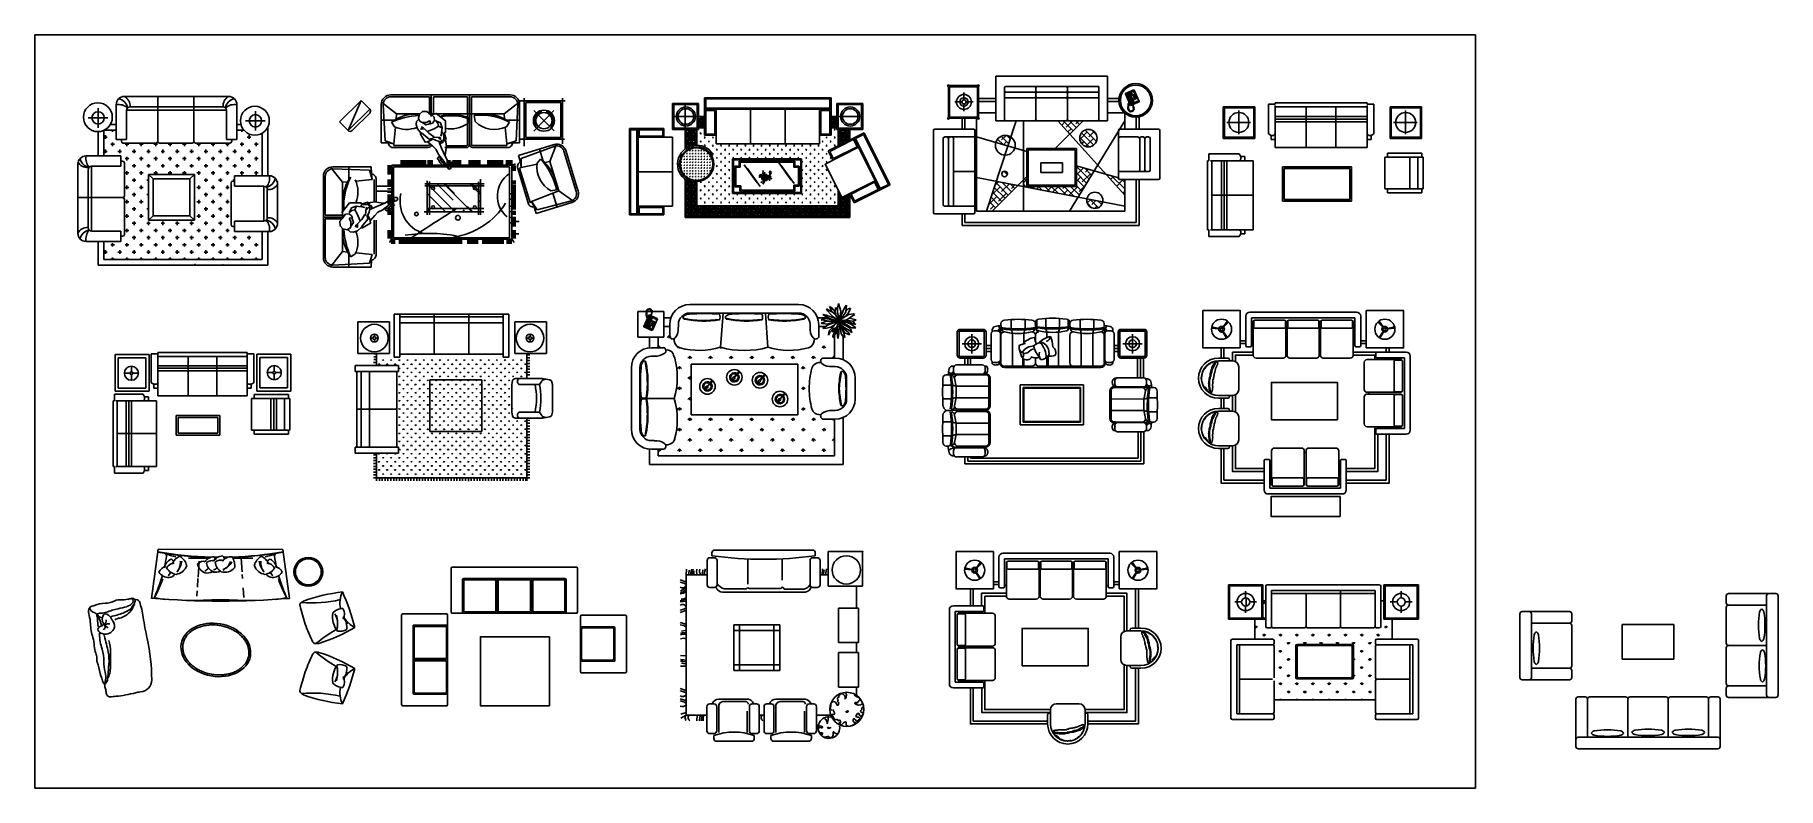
# Model space of a CAD drawing. Extents: x 23.8 to 54, y 1 to 14.1.
import ezdxf

# ---------------------------------------------------------------- set-up
doc = ezdxf.new("R2010")
doc.units = 0
doc.header["$MEASUREMENT"] = 0
doc.layers.get('0').update_dxf_attribs({"linetype": 'CONTINUOUS'})
doc.layers.get('Defpoints').update_dxf_attribs({"linetype": 'CONTINUOUS'})
doc.layers.add('DWGAUTOCAD', color=7, linetype='CONTINUOUS')
doc.layers.add('www.dwgautocad.com', color=7, linetype='CONTINUOUS')

# ---------------------------------------------------------------- blocks, each defined once
blk = doc.blocks.new('A$C7DEE7CBF')
for p, q in [((46, 2767, -343), (596, 2767, -343)), ((46, 2217, -343), (46, 2767, -343)), ((596, 2767, -343), (596, 2217, -343)), ((775, 2904, -343), (675, 2904, -343)), ((675, 2904, -343), (675, 2154, -343)), ((2575, 2904, -343), (775, 2904, -343)), ((775, 2154, -343), (775, 2904, -343)), ((2575, 2854, -343), (775, 2854, -343)), ((2575, 2754, -343), (775, 2754, -343)), ((1375, 2904, -343), (1375, 2204, -343)), ((1975, 2904, -343), (1975, 2204, -343)), ((2575, 2904, -343), (2675, 2904, -343)), ((2575, 2154, -343), (2575, 2904, -343)), ((2575, 2904, -343), (2575, 2204, -343)), ((2675, 2904, -343), (2675, 2154, -343)), ((3327, 2767, -343), (2777, 2767, -343)), ((2777, 2767, -343), (2777, 2217, -343)), ((3327, 2217, -343), (3327, 2767, -343)), ((306, 2487, -343), (263, 2487, -343)), ((332, 2513, -343), (332, 2556, -343)), ((332, 2462, -343), (332, 2419, -343)), ((357, 2487, -343), (400, 2487, -343)), ((3015, 2487, -343), (2973, 2487, -343)), ((3041, 2513, -343), (3041, 2556, -343)), ((3041, 2462, -343), (3041, 2419, -343)), ((3066, 2487, -343), (3109, 2487, -343)), ((596, 2217, -343), (46, 2217, -343)), ((321, 2212, -343), (371, 2212, -343)), ((321, 2162, -343), (371, 2162, -343)), ((371, 2217, -343), (370, 2015, -343)), ((675, 2154, -343), (775, 2154, -343)), ((2575, 2204, -343), (775, 2204, -343)), ((2675, 2154, -343), (2575, 2154, -343)), ((2777, 2217, -343), (3327, 2217, -343)), ((2986, 2217, -343), (2986, 1781, -343)), ((2987, 2145, -343), (3037, 2145, -343)), ((2988, 2195, -343), (3038, 2195, -343)), ((750, 2010, -343), (0, 2010, -343)), ((0, 2010, -343), (0, 1908, -343)), ((750, 1908, -343), (0, 1908, -343)), ((25, 1908, -343), (25, 588, -343)), ((100, 1908, -343), (100, 588, -343)), ((250, 1908, -343), (250, 588, -343)), ((320, 2062, -343), (370, 2062, -343)), ((321, 2112, -343), (371, 2112, -343)), ((414, 2023, -343), (401, 2036, -343)), ((414, 2023, -343), (414, 2042, -343)), ((414, 2023, -343), (427, 2036, -343)), ((485, 2094, -343), (471, 2107, -343)), ((485, 2094, -343), (485, 2113, -343)), ((485, 2094, -343), (498, 2107, -343)), ((555, 2023, -343), (542, 2036, -343)), ((555, 2023, -343), (555, 2042, -343)), ((555, 2023, -343), (569, 2036, -343)), ((626, 2094, -343), (613, 2107, -343)), ((626, 2094, -343), (626, 2113, -343)), ((626, 2094, -343), (639, 2107, -343)), ((697, 2023, -343), (684, 2036, -343)), ((697, 2023, -343), (697, 2042, -343)), ((697, 2023, -343), (710, 2036, -343)), ((725, 588, -343), (725, 1908, -343)), ((750, 1908, -343), (750, 2010, -343)), ((768, 2094, -343), (754, 2107, -343)), ((768, 1953, -343), (754, 1966, -343)), ((768, 1811, -343), (754, 1824, -343)), ((768, 2094, -343), (768, 2113, -343)), ((768, 2094, -343), (781, 2107, -343)), ((768, 1953, -343), (768, 1971, -343)), ((768, 1953, -343), (781, 1966, -343)), ((768, 1811, -343), (768, 1830, -343)), ((768, 1811, -343), (781, 1824, -343)), ((838, 2023, -343), (825, 2036, -343)), ((838, 1882, -343), (825, 1895, -343)), ((838, 2023, -343), (838, 2042, -343)), ((838, 2023, -343), (852, 2036, -343)), ((838, 1882, -343), (838, 1901, -343)), ((838, 1882, -343), (852, 1895, -343)), ((909, 2094, -343), (896, 2107, -343)), ((909, 1953, -343), (896, 1966, -343)), ((909, 1811, -343), (896, 1824, -343)), ((909, 2094, -343), (909, 2113, -343)), ((909, 2094, -343), (922, 2107, -343)), ((909, 1953, -343), (909, 1971, -343)), ((909, 1953, -343), (922, 1966, -343)), ((909, 1811, -343), (909, 1830, -343)), ((909, 1811, -343), (922, 1824, -343)), ((980, 2023, -343), (966, 2036, -343)), ((980, 1882, -343), (966, 1895, -343)), ((980, 2023, -343), (980, 2042, -343)), ((980, 2023, -343), (993, 2036, -343)), ((980, 1882, -343), (980, 1901, -343)), ((980, 1882, -343), (993, 1895, -343)), ((1050, 2094, -343), (1037, 2107, -343)), ((1050, 1953, -343), (1037, 1966, -343)), ((1050, 1811, -343), (1037, 1824, -343)), ((1050, 2094, -343), (1050, 2113, -343)), ((1050, 2094, -343), (1064, 2107, -343)), ((1050, 1953, -343), (1050, 1971, -343)), ((1050, 1953, -343), (1064, 1966, -343)), ((1050, 1811, -343), (1050, 1830, -343)), ((1050, 1811, -343), (1064, 1824, -343)), ((1121, 2023, -343), (1108, 2036, -343)), ((1121, 1882, -343), (1108, 1895, -343)), ((1121, 2023, -343), (1121, 2042, -343)), ((1121, 2023, -343), (1134, 2036, -343)), ((1121, 1882, -343), (1121, 1901, -343)), ((1121, 1882, -343), (1134, 1895, -343)), ((1192, 2094, -343), (1179, 2107, -343)), ((1192, 1953, -343), (1179, 1966, -343)), ((1192, 1811, -343), (1179, 1824, -343)), ((1192, 2094, -343), (1192, 2113, -343)), ((1192, 2094, -343), (1205, 2107, -343)), ((1192, 1953, -343), (1192, 1971, -343)), ((1192, 1953, -343), (1205, 1966, -343)), ((1192, 1811, -343), (1192, 1830, -343)), ((1192, 1811, -343), (1205, 1824, -343)), ((1263, 2023, -343), (1249, 2036, -343)), ((1263, 1882, -343), (1249, 1895, -343)), ((1263, 2023, -343), (1263, 2042, -343)), ((1263, 2023, -343), (1276, 2036, -343)), ((1263, 1882, -343), (1263, 1901, -343)), ((1263, 1882, -343), (1276, 1895, -343)), ((1333, 2094, -343), (1320, 2107, -343)), ((1333, 1953, -343), (1320, 1966, -343)), ((1333, 1811, -343), (1320, 1824, -343)), ((1333, 2094, -343), (1333, 2113, -343)), ((1333, 2094, -343), (1347, 2107, -343)), ((1333, 1953, -343), (1333, 1971, -343)), ((1333, 1953, -343), (1347, 1966, -343)), ((1333, 1811, -343), (1333, 1830, -343)), ((1333, 1811, -343), (1347, 1824, -343)), ((1404, 2023, -343), (1391, 2036, -343)), ((1404, 1882, -343), (1391, 1895, -343)), ((1404, 2023, -343), (1404, 2042, -343)), ((1404, 2023, -343), (1417, 2036, -343)), ((1404, 1882, -343), (1404, 1901, -343)), ((1404, 1882, -343), (1417, 1895, -343)), ((1475, 2094, -343), (1461, 2107, -343)), ((1475, 1953, -343), (1461, 1966, -343)), ((1475, 1811, -343), (1461, 1824, -343)), ((1475, 2094, -343), (1475, 2113, -343)), ((1475, 2094, -343), (1488, 2107, -343)), ((1475, 1953, -343), (1475, 1971, -343)), ((1475, 1953, -343), (1488, 1966, -343)), ((1475, 1811, -343), (1475, 1830, -343)), ((1475, 1811, -343), (1488, 1824, -343)), ((1545, 2023, -343), (1532, 2036, -343)), ((1545, 1882, -343), (1532, 1895, -343)), ((1545, 2023, -343), (1545, 2042, -343)), ((1545, 2023, -343), (1559, 2036, -343)), ((1545, 1882, -343), (1545, 1901, -343)), ((1545, 1882, -343), (1559, 1895, -343)), ((1616, 2094, -343), (1603, 2107, -343)), ((1616, 1953, -343), (1603, 1966, -343)), ((1616, 1811, -343), (1603, 1824, -343)), ((1616, 2094, -343), (1616, 2113, -343)), ((1616, 2094, -343), (1629, 2107, -343)), ((1616, 1953, -343), (1616, 1971, -343)), ((1616, 1953, -343), (1629, 1966, -343)), ((1616, 1811, -343), (1616, 1830, -343)), ((1616, 1811, -343), (1629, 1824, -343)), ((1687, 2023, -343), (1674, 2036, -343)), ((1687, 1882, -343), (1674, 1895, -343)), ((1687, 2023, -343), (1687, 2042, -343)), ((1687, 2023, -343), (1700, 2036, -343)), ((1687, 1882, -343), (1687, 1901, -343)), ((1687, 1882, -343), (1700, 1895, -343)), ((1758, 2094, -343), (1744, 2107, -343)), ((1758, 1953, -343), (1744, 1966, -343)), ((1758, 1811, -343), (1744, 1824, -343)), ((1758, 2094, -343), (1758, 2113, -343)), ((1758, 2094, -343), (1771, 2107, -343)), ((1758, 1953, -343), (1758, 1971, -343)), ((1758, 1953, -343), (1771, 1966, -343)), ((1758, 1811, -343), (1758, 1830, -343)), ((1758, 1811, -343), (1771, 1824, -343)), ((1828, 2023, -343), (1815, 2036, -343)), ((1828, 1882, -343), (1815, 1895, -343)), ((1828, 2023, -343), (1828, 2042, -343)), ((1828, 2023, -343), (1842, 2036, -343)), ((1828, 1882, -343), (1828, 1901, -343)), ((1828, 1882, -343), (1842, 1895, -343)), ((1899, 2094, -343), (1886, 2107, -343)), ((1899, 1953, -343), (1886, 1966, -343)), ((1899, 1811, -343), (1886, 1824, -343)), ((1899, 2094, -343), (1899, 2113, -343)), ((1899, 2094, -343), (1912, 2107, -343)), ((1899, 1953, -343), (1899, 1971, -343)), ((1899, 1953, -343), (1912, 1966, -343)), ((1899, 1811, -343), (1899, 1830, -343)), ((1899, 1811, -343), (1912, 1824, -343)), ((1970, 2023, -343), (1956, 2036, -343)), ((1970, 1882, -343), (1956, 1895, -343)), ((1970, 2023, -343), (1970, 2042, -343)), ((1970, 2023, -343), (1983, 2036, -343)), ((1970, 1882, -343), (1970, 1901, -343)), ((1970, 1882, -343), (1983, 1895, -343)), ((2040, 2094, -343), (2027, 2107, -343)), ((2040, 1953, -343), (2027, 1966, -343)), ((2040, 1811, -343), (2027, 1824, -343)), ((2040, 2094, -343), (2040, 2113, -343)), ((2040, 2094, -343), (2054, 2107, -343)), ((2040, 1953, -343), (2040, 1971, -343)), ((2040, 1953, -343), (2054, 1966, -343)), ((2040, 1811, -343), (2040, 1830, -343)), ((2040, 1811, -343), (2054, 1824, -343)), ((2111, 2023, -343), (2098, 2036, -343)), ((2111, 1882, -343), (2098, 1895, -343)), ((2111, 2023, -343), (2111, 2042, -343)), ((2111, 2023, -343), (2124, 2036, -343)), ((2111, 1882, -343), (2111, 1901, -343)), ((2111, 1882, -343), (2124, 1895, -343)), ((2182, 2094, -343), (2169, 2107, -343)), ((2182, 1953, -343), (2169, 1966, -343)), ((2182, 1811, -343), (2169, 1824, -343)), ((2182, 2094, -343), (2182, 2113, -343)), ((2182, 2094, -343), (2195, 2107, -343)), ((2182, 1953, -343), (2182, 1971, -343)), ((2182, 1953, -343), (2195, 1966, -343)), ((2182, 1811, -343), (2182, 1830, -343)), ((2182, 1811, -343), (2195, 1824, -343)), ((2253, 2023, -343), (2239, 2036, -343)), ((2253, 1882, -343), (2239, 1895, -343)), ((2253, 2023, -343), (2253, 2042, -343)), ((2253, 2023, -343), (2266, 2036, -343)), ((2253, 1882, -343), (2253, 1901, -343)), ((2253, 1882, -343), (2266, 1895, -343)), ((2323, 2094, -343), (2310, 2107, -343)), ((2323, 1953, -343), (2310, 1966, -343)), ((2323, 1811, -343), (2310, 1824, -343)), ((2323, 2094, -343), (2323, 2113, -343)), ((2323, 2094, -343), (2336, 2107, -343)), ((2323, 1953, -343), (2323, 1971, -343)), ((2323, 1953, -343), (2336, 1966, -343)), ((2323, 1811, -343), (2323, 1830, -343)), ((2323, 1811, -343), (2336, 1824, -343)), ((2394, 2023, -343), (2381, 2036, -343)), ((2394, 1882, -343), (2381, 1895, -343)), ((2394, 2023, -343), (2394, 2042, -343)), ((2394, 2023, -343), (2407, 2036, -343)), ((2394, 1882, -343), (2394, 1901, -343)), ((2394, 1882, -343), (2407, 1895, -343)), ((2465, 2094, -343), (2451, 2107, -343)), ((2465, 1953, -343), (2451, 1966, -343)), ((2465, 1811, -343), (2451, 1824, -343)), ((2465, 2094, -343), (2465, 2113, -343)), ((2465, 2094, -343), (2478, 2107, -343)), ((2465, 1953, -343), (2465, 1971, -343)), ((2465, 1953, -343), (2478, 1966, -343)), ((2465, 1811, -343), (2465, 1830, -343)), ((2465, 1811, -343), (2478, 1824, -343)), ((2535, 2023, -343), (2522, 2036, -343)), ((2535, 1882, -343), (2522, 1895, -343)), ((2535, 2023, -343), (2535, 2042, -343)), ((2535, 2023, -343), (2549, 2036, -343)), ((2535, 1882, -343), (2535, 1901, -343)), ((2535, 1882, -343), (2549, 1895, -343)), ((2606, 2094, -343), (2593, 2107, -343)), ((2606, 1953, -343), (2593, 1966, -343)), ((2606, 1811, -343), (2593, 1824, -343)), ((2606, 2094, -343), (2606, 2113, -343)), ((2606, 2094, -343), (2619, 2107, -343)), ((2606, 1953, -343), (2606, 1971, -343)), ((2606, 1953, -343), (2619, 1966, -343)), ((2606, 1811, -343), (2606, 1830, -343)), ((2606, 1811, -343), (2619, 1824, -343)), ((2677, 2023, -343), (2664, 2036, -343)), ((2677, 1882, -343), (2664, 1895, -343)), ((2677, 2023, -343), (2677, 2042, -343)), ((2677, 2023, -343), (2690, 2036, -343)), ((2677, 1882, -343), (2677, 1901, -343)), ((2677, 1882, -343), (2690, 1895, -343)), ((2747, 2094, -343), (2734, 2107, -343)), ((2747, 1953, -343), (2734, 1966, -343)), ((2747, 1811, -343), (2734, 1824, -343)), ((2747, 2094, -343), (2747, 2113, -343)), ((2747, 2094, -343), (2761, 2107, -343)), ((2747, 1953, -343), (2747, 1971, -343)), ((2747, 1953, -343), (2761, 1966, -343)), ((2747, 1811, -343), (2747, 1830, -343)), ((2747, 1811, -343), (2761, 1824, -343)), ((2818, 2023, -343), (2805, 2036, -343)), ((2818, 1882, -343), (2805, 1895, -343)), ((2818, 2023, -343), (2818, 2042, -343)), ((2818, 2023, -343), (2831, 2036, -343)), ((2818, 1882, -343), (2818, 1901, -343)), ((2818, 1882, -343), (2831, 1895, -343)), ((2889, 2094, -343), (2876, 2107, -343)), ((2889, 1953, -343), (2876, 1966, -343)), ((2889, 1811, -343), (2876, 1824, -343)), ((2889, 2094, -343), (2889, 2113, -343)), ((2889, 2094, -343), (2902, 2107, -343)), ((2889, 1953, -343), (2889, 1971, -343)), ((2889, 1953, -343), (2902, 1966, -343)), ((2889, 1811, -343), (2889, 1830, -343)), ((2889, 1811, -343), (2902, 1824, -343)), ((2960, 2023, -343), (2946, 2036, -343)), ((2960, 1882, -343), (2946, 1895, -343)), ((2960, 2023, -343), (2960, 2042, -343)), ((2960, 2023, -343), (2973, 2036, -343)), ((2960, 1882, -343), (2960, 1901, -343)), ((2960, 1882, -343), (2973, 1895, -343)), ((2986, 1845, -343), (3036, 1845, -343)), ((2987, 2095, -343), (3037, 2095, -343)), ((2987, 2045, -343), (3037, 2045, -343)), ((2987, 1995, -343), (3037, 1995, -343)), ((2987, 1945, -343), (3037, 1945, -343)), ((2987, 1895, -343), (3037, 1895, -343)), ((768, 1670, -343), (754, 1683, -343)), ((768, 1528, -343), (754, 1542, -343)), ((768, 1670, -343), (768, 1688, -343)), ((768, 1670, -343), (781, 1683, -343)), ((768, 1528, -343), (768, 1547, -343)), ((768, 1528, -343), (781, 1542, -343)), ((838, 1740, -343), (825, 1754, -343)), ((838, 1599, -343), (825, 1612, -343)), ((838, 1740, -343), (838, 1759, -343)), ((838, 1740, -343), (852, 1754, -343)), ((838, 1599, -343), (838, 1618, -343)), ((838, 1599, -343), (852, 1612, -343)), ((909, 1670, -343), (896, 1683, -343)), ((909, 1528, -343), (896, 1542, -343)), ((909, 1670, -343), (909, 1688, -343)), ((909, 1670, -343), (922, 1683, -343)), ((909, 1528, -343), (909, 1547, -343)), ((909, 1528, -343), (922, 1542, -343)), ((980, 1740, -343), (966, 1754, -343)), ((980, 1599, -343), (966, 1612, -343)), ((980, 1740, -343), (980, 1759, -343)), ((980, 1740, -343), (993, 1754, -343)), ((980, 1599, -343), (980, 1618, -343)), ((980, 1599, -343), (993, 1612, -343)), ((1050, 1670, -343), (1037, 1683, -343)), ((1050, 1528, -343), (1037, 1542, -343)), ((1050, 1670, -343), (1050, 1688, -343)), ((1050, 1670, -343), (1064, 1683, -343)), ((1050, 1528, -343), (1050, 1547, -343)), ((1050, 1528, -343), (1064, 1542, -343)), ((1121, 1740, -343), (1108, 1754, -343)), ((1121, 1599, -343), (1108, 1612, -343)), ((1121, 1740, -343), (1121, 1759, -343)), ((1121, 1740, -343), (1134, 1754, -343)), ((1121, 1599, -343), (1121, 1618, -343)), ((1121, 1599, -343), (1134, 1612, -343)), ((1192, 1670, -343), (1179, 1683, -343)), ((1192, 1528, -343), (1179, 1542, -343)), ((1192, 1670, -343), (1192, 1688, -343)), ((1192, 1670, -343), (1205, 1683, -343)), ((1192, 1528, -343), (1192, 1547, -343)), ((1192, 1528, -343), (1205, 1542, -343)), ((1263, 1740, -343), (1249, 1754, -343)), ((1263, 1599, -343), (1249, 1612, -343)), ((1263, 1740, -343), (1263, 1759, -343)), ((1263, 1740, -343), (1276, 1754, -343)), ((1263, 1599, -343), (1263, 1618, -343)), ((1263, 1599, -343), (1276, 1612, -343)), ((1300, 1759, -343), (1300, 859, -343)), ((2200, 1759, -343), (1300, 1759, -343)), ((1333, 1670, -343), (1320, 1683, -343)), ((1333, 1528, -343), (1320, 1542, -343)), ((1333, 1670, -343), (1333, 1688, -343)), ((1333, 1670, -343), (1347, 1683, -343)), ((1333, 1528, -343), (1333, 1547, -343)), ((1333, 1528, -343), (1347, 1542, -343)), ((1404, 1740, -343), (1391, 1754, -343)), ((1404, 1599, -343), (1391, 1612, -343)), ((1404, 1740, -343), (1404, 1759, -343)), ((1404, 1740, -343), (1417, 1754, -343)), ((1404, 1599, -343), (1404, 1618, -343)), ((1404, 1599, -343), (1417, 1612, -343)), ((1475, 1670, -343), (1461, 1683, -343)), ((1475, 1528, -343), (1461, 1542, -343)), ((1475, 1670, -343), (1475, 1688, -343)), ((1475, 1670, -343), (1488, 1683, -343)), ((1475, 1528, -343), (1475, 1547, -343)), ((1475, 1528, -343), (1488, 1542, -343)), ((1545, 1740, -343), (1532, 1754, -343)), ((1545, 1599, -343), (1532, 1612, -343)), ((1545, 1740, -343), (1545, 1759, -343)), ((1545, 1740, -343), (1559, 1754, -343)), ((1545, 1599, -343), (1545, 1618, -343)), ((1545, 1599, -343), (1559, 1612, -343)), ((1616, 1670, -343), (1603, 1683, -343)), ((1616, 1528, -343), (1603, 1542, -343)), ((1616, 1670, -343), (1616, 1688, -343)), ((1616, 1670, -343), (1629, 1683, -343)), ((1616, 1528, -343), (1616, 1547, -343)), ((1616, 1528, -343), (1629, 1542, -343)), ((1687, 1740, -343), (1674, 1754, -343)), ((1687, 1599, -343), (1674, 1612, -343)), ((1687, 1740, -343), (1687, 1759, -343)), ((1687, 1740, -343), (1700, 1754, -343)), ((1687, 1599, -343), (1687, 1618, -343)), ((1687, 1599, -343), (1700, 1612, -343)), ((1758, 1670, -343), (1744, 1683, -343)), ((1758, 1528, -343), (1744, 1542, -343)), ((1758, 1670, -343), (1758, 1688, -343)), ((1758, 1670, -343), (1771, 1683, -343)), ((1758, 1528, -343), (1758, 1547, -343)), ((1758, 1528, -343), (1771, 1542, -343)), ((1828, 1740, -343), (1815, 1754, -343)), ((1828, 1599, -343), (1815, 1612, -343)), ((1828, 1740, -343), (1828, 1759, -343)), ((1828, 1740, -343), (1842, 1754, -343)), ((1828, 1599, -343), (1828, 1618, -343)), ((1828, 1599, -343), (1842, 1612, -343)), ((1899, 1670, -343), (1886, 1683, -343)), ((1899, 1528, -343), (1886, 1542, -343)), ((1899, 1670, -343), (1899, 1688, -343)), ((1899, 1670, -343), (1912, 1683, -343)), ((1899, 1528, -343), (1899, 1547, -343)), ((1899, 1528, -343), (1912, 1542, -343)), ((1970, 1740, -343), (1956, 1754, -343)), ((1970, 1599, -343), (1956, 1612, -343)), ((1970, 1740, -343), (1970, 1759, -343)), ((1970, 1740, -343), (1983, 1754, -343)), ((1970, 1599, -343), (1970, 1618, -343)), ((1970, 1599, -343), (1983, 1612, -343)), ((2040, 1670, -343), (2027, 1683, -343)), ((2040, 1528, -343), (2027, 1542, -343)), ((2040, 1670, -343), (2040, 1688, -343)), ((2040, 1670, -343), (2054, 1683, -343)), ((2040, 1528, -343), (2040, 1547, -343)), ((2040, 1528, -343), (2054, 1542, -343)), ((2111, 1740, -343), (2098, 1754, -343)), ((2111, 1599, -343), (2098, 1612, -343)), ((2111, 1740, -343), (2111, 1759, -343)), ((2111, 1740, -343), (2124, 1754, -343)), ((2111, 1599, -343), (2111, 1618, -343)), ((2111, 1599, -343), (2124, 1612, -343)), ((2182, 1670, -343), (2169, 1683, -343)), ((2182, 1528, -343), (2169, 1542, -343)), ((2182, 1670, -343), (2182, 1688, -343)), ((2182, 1670, -343), (2195, 1683, -343)), ((2182, 1528, -343), (2182, 1547, -343)), ((2182, 1528, -343), (2195, 1542, -343)), ((2200, 859, -343), (2200, 1759, -343)), ((2253, 1740, -343), (2239, 1754, -343)), ((2253, 1599, -343), (2239, 1612, -343)), ((2253, 1740, -343), (2253, 1759, -343)), ((2253, 1740, -343), (2266, 1754, -343)), ((2253, 1599, -343), (2253, 1618, -343)), ((2253, 1599, -343), (2266, 1612, -343)), ((2323, 1670, -343), (2310, 1683, -343)), ((2323, 1528, -343), (2310, 1542, -343)), ((2323, 1670, -343), (2323, 1688, -343)), ((2323, 1670, -343), (2336, 1683, -343)), ((2323, 1528, -343), (2323, 1547, -343)), ((2323, 1528, -343), (2336, 1542, -343)), ((2394, 1740, -343), (2381, 1754, -343)), ((2394, 1599, -343), (2381, 1612, -343)), ((2394, 1740, -343), (2394, 1759, -343)), ((2394, 1740, -343), (2407, 1754, -343)), ((2394, 1599, -343), (2394, 1618, -343)), ((2394, 1599, -343), (2407, 1612, -343)), ((2465, 1670, -343), (2451, 1683, -343)), ((2465, 1528, -343), (2451, 1542, -343)), ((2465, 1670, -343), (2465, 1688, -343)), ((2465, 1670, -343), (2478, 1683, -343)), ((2465, 1528, -343), (2465, 1547, -343)), ((2465, 1528, -343), (2478, 1542, -343)), ((2535, 1740, -343), (2522, 1754, -343)), ((2535, 1599, -343), (2522, 1612, -343)), ((2535, 1740, -343), (2535, 1759, -343)), ((2535, 1740, -343), (2549, 1754, -343)), ((2535, 1599, -343), (2535, 1618, -343)), ((2535, 1599, -343), (2549, 1612, -343)), ((2606, 1670, -343), (2593, 1683, -343)), ((2606, 1528, -343), (2593, 1542, -343)), ((2606, 1670, -343), (2606, 1688, -343)), ((2606, 1670, -343), (2619, 1683, -343)), ((2606, 1528, -343), (2606, 1547, -343)), ((2606, 1528, -343), (2619, 1542, -343)), ((2677, 1740, -343), (2664, 1754, -343)), ((2677, 1599, -343), (2664, 1612, -343)), ((2677, 1740, -343), (2677, 1759, -343)), ((2677, 1740, -343), (2690, 1754, -343)), ((2677, 1599, -343), (2677, 1618, -343)), ((2677, 1599, -343), (2690, 1612, -343)), ((2738, 1743, -343), (2722, 1679, -343)), ((2722, 1197, -343), (2722, 1679, -343)), ((2787, 1781, -343), (3256, 1781, -343)), ((3205, 1679, -343), (2849, 1679, -343)), ((3205, 1679, -343), (3244, 1738, -343)), ((3256, 1781, -343), (3382, 1760, -343)), ((3276, 1760, -343), (3325, 1769, -343)), ((3423, 1722, -343), (3433, 1679, -343)), ((3433, 1197, -343), (3433, 1679, -343)), ((725, 1248, -343), (25, 1248, -343)), ((768, 1387, -343), (754, 1400, -343)), ((768, 1245, -343), (754, 1259, -343)), ((768, 1387, -343), (768, 1406, -343)), ((768, 1387, -343), (781, 1400, -343)), ((768, 1245, -343), (768, 1264, -343)), ((768, 1245, -343), (781, 1259, -343)), ((838, 1458, -343), (825, 1471, -343)), ((838, 1316, -343), (825, 1329, -343)), ((838, 1458, -343), (838, 1476, -343)), ((838, 1458, -343), (852, 1471, -343)), ((838, 1316, -343), (838, 1335, -343)), ((838, 1316, -343), (852, 1329, -343)), ((909, 1387, -343), (896, 1400, -343)), ((909, 1245, -343), (896, 1259, -343)), ((909, 1387, -343), (909, 1406, -343)), ((909, 1387, -343), (922, 1400, -343)), ((909, 1245, -343), (909, 1264, -343)), ((909, 1245, -343), (922, 1259, -343)), ((980, 1458, -343), (966, 1471, -343)), ((980, 1316, -343), (966, 1329, -343)), ((980, 1458, -343), (980, 1476, -343)), ((980, 1458, -343), (993, 1471, -343)), ((980, 1316, -343), (980, 1335, -343)), ((980, 1316, -343), (993, 1329, -343)), ((1050, 1387, -343), (1037, 1400, -343)), ((1050, 1245, -343), (1037, 1259, -343)), ((1050, 1387, -343), (1050, 1406, -343)), ((1050, 1387, -343), (1064, 1400, -343)), ((1050, 1245, -343), (1050, 1264, -343)), ((1050, 1245, -343), (1064, 1259, -343)), ((1121, 1458, -343), (1108, 1471, -343)), ((1121, 1316, -343), (1108, 1329, -343)), ((1121, 1458, -343), (1121, 1476, -343)), ((1121, 1458, -343), (1134, 1471, -343)), ((1121, 1316, -343), (1134, 1329, -343)), ((1192, 1387, -343), (1179, 1400, -343)), ((1192, 1245, -343), (1179, 1259, -343)), ((1192, 1387, -343), (1192, 1406, -343)), ((1192, 1387, -343), (1205, 1400, -343)), ((1192, 1245, -343), (1192, 1264, -343)), ((1192, 1245, -343), (1205, 1259, -343)), ((1263, 1458, -343), (1249, 1471, -343)), ((1263, 1316, -343), (1249, 1329, -343)), ((1263, 1458, -343), (1263, 1476, -343)), ((1263, 1458, -343), (1276, 1471, -343)), ((1263, 1316, -343), (1263, 1335, -343)), ((1263, 1316, -343), (1276, 1329, -343)), ((1333, 1387, -343), (1320, 1400, -343)), ((1333, 1245, -343), (1320, 1259, -343)), ((1333, 1387, -343), (1333, 1406, -343)), ((1333, 1387, -343), (1347, 1400, -343)), ((1333, 1245, -343), (1333, 1264, -343)), ((1333, 1245, -343), (1347, 1259, -343)), ((1404, 1458, -343), (1391, 1471, -343)), ((1404, 1316, -343), (1391, 1329, -343)), ((1404, 1458, -343), (1404, 1476, -343)), ((1404, 1458, -343), (1417, 1471, -343)), ((1404, 1316, -343), (1404, 1335, -343)), ((1404, 1316, -343), (1417, 1329, -343)), ((1475, 1387, -343), (1461, 1400, -343)), ((1475, 1245, -343), (1461, 1259, -343)), ((1475, 1387, -343), (1475, 1406, -343)), ((1475, 1387, -343), (1488, 1400, -343)), ((1475, 1245, -343), (1475, 1264, -343)), ((1475, 1245, -343), (1488, 1259, -343)), ((1545, 1458, -343), (1532, 1471, -343)), ((1545, 1316, -343), (1532, 1329, -343)), ((1545, 1458, -343), (1545, 1476, -343)), ((1545, 1458, -343), (1559, 1471, -343)), ((1545, 1316, -343), (1545, 1335, -343)), ((1545, 1316, -343), (1559, 1329, -343)), ((1616, 1387, -343), (1603, 1400, -343)), ((1616, 1245, -343), (1603, 1259, -343)), ((1616, 1387, -343), (1616, 1406, -343)), ((1616, 1387, -343), (1629, 1400, -343)), ((1616, 1245, -343), (1616, 1264, -343)), ((1616, 1245, -343), (1629, 1259, -343)), ((1687, 1458, -343), (1674, 1471, -343)), ((1687, 1316, -343), (1674, 1329, -343)), ((1687, 1458, -343), (1687, 1476, -343)), ((1687, 1458, -343), (1700, 1471, -343)), ((1687, 1316, -343), (1687, 1335, -343)), ((1687, 1316, -343), (1700, 1329, -343)), ((1758, 1387, -343), (1744, 1400, -343)), ((1758, 1245, -343), (1744, 1259, -343)), ((1758, 1387, -343), (1758, 1406, -343)), ((1758, 1387, -343), (1771, 1400, -343)), ((1758, 1245, -343), (1758, 1264, -343)), ((1758, 1245, -343), (1771, 1259, -343)), ((1828, 1458, -343), (1815, 1471, -343)), ((1828, 1316, -343), (1815, 1329, -343)), ((1828, 1458, -343), (1828, 1476, -343)), ((1828, 1458, -343), (1842, 1471, -343)), ((1828, 1316, -343), (1828, 1335, -343)), ((1828, 1316, -343), (1842, 1329, -343)), ((1899, 1387, -343), (1886, 1400, -343)), ((1899, 1245, -343), (1886, 1259, -343)), ((1899, 1387, -343), (1899, 1406, -343)), ((1899, 1387, -343), (1912, 1400, -343)), ((1899, 1245, -343), (1899, 1264, -343)), ((1899, 1245, -343), (1912, 1259, -343)), ((1970, 1458, -343), (1956, 1471, -343)), ((1970, 1316, -343), (1956, 1329, -343)), ((1970, 1458, -343), (1970, 1476, -343)), ((1970, 1458, -343), (1983, 1471, -343)), ((1970, 1316, -343), (1970, 1335, -343)), ((1970, 1316, -343), (1983, 1329, -343)), ((2040, 1387, -343), (2027, 1400, -343)), ((2040, 1245, -343), (2027, 1259, -343)), ((2040, 1387, -343), (2040, 1406, -343)), ((2040, 1387, -343), (2054, 1400, -343)), ((2040, 1245, -343), (2040, 1264, -343)), ((2040, 1245, -343), (2054, 1259, -343)), ((2111, 1458, -343), (2098, 1471, -343)), ((2111, 1316, -343), (2098, 1329, -343)), ((2111, 1458, -343), (2111, 1476, -343)), ((2111, 1458, -343), (2124, 1471, -343)), ((2111, 1316, -343), (2111, 1335, -343)), ((2111, 1316, -343), (2124, 1329, -343)), ((2182, 1387, -343), (2169, 1400, -343)), ((2182, 1245, -343), (2169, 1259, -343)), ((2182, 1387, -343), (2182, 1406, -343)), ((2182, 1387, -343), (2195, 1400, -343)), ((2182, 1245, -343), (2182, 1264, -343)), ((2182, 1245, -343), (2195, 1259, -343)), ((2253, 1458, -343), (2239, 1471, -343)), ((2253, 1316, -343), (2239, 1329, -343)), ((2253, 1458, -343), (2253, 1476, -343)), ((2253, 1458, -343), (2266, 1471, -343)), ((2253, 1316, -343), (2253, 1335, -343)), ((2253, 1316, -343), (2266, 1329, -343)), ((2323, 1387, -343), (2310, 1400, -343)), ((2323, 1245, -343), (2310, 1259, -343)), ((2323, 1387, -343), (2323, 1406, -343)), ((2323, 1387, -343), (2336, 1400, -343)), ((2323, 1245, -343), (2323, 1264, -343)), ((2323, 1245, -343), (2336, 1259, -343)), ((2394, 1458, -343), (2381, 1471, -343)), ((2394, 1316, -343), (2381, 1329, -343)), ((2394, 1458, -343), (2394, 1476, -343)), ((2394, 1458, -343), (2407, 1471, -343)), ((2394, 1316, -343), (2394, 1335, -343)), ((2394, 1316, -343), (2407, 1329, -343)), ((2465, 1387, -343), (2451, 1400, -343)), ((2465, 1245, -343), (2451, 1259, -343)), ((2465, 1387, -343), (2465, 1406, -343)), ((2465, 1387, -343), (2478, 1400, -343)), ((2465, 1245, -343), (2465, 1264, -343)), ((2465, 1245, -343), (2478, 1259, -343)), ((2535, 1458, -343), (2522, 1471, -343)), ((2535, 1316, -343), (2522, 1329, -343)), ((2535, 1458, -343), (2535, 1476, -343)), ((2535, 1458, -343), (2549, 1471, -343)), ((2535, 1316, -343), (2535, 1335, -343)), ((2535, 1316, -343), (2549, 1329, -343)), ((2606, 1387, -343), (2593, 1400, -343)), ((2606, 1245, -343), (2593, 1259, -343)), ((2606, 1387, -343), (2606, 1406, -343)), ((2606, 1387, -343), (2619, 1400, -343)), ((2606, 1245, -343), (2606, 1264, -343)), ((2606, 1245, -343), (2619, 1259, -343)), ((2677, 1458, -343), (2664, 1471, -343)), ((2677, 1316, -343), (2664, 1329, -343)), ((2677, 1458, -343), (2677, 1476, -343)), ((2677, 1458, -343), (2690, 1471, -343)), ((2677, 1316, -343), (2677, 1335, -343)), ((2677, 1316, -343), (2690, 1329, -343)), ((2734, 1400, -343), (2734, 1400, -343)), ((2736, 1257, -343), (2734, 1259, -343)), ((768, 1104, -343), (754, 1117, -343)), ((768, 963, -343), (754, 976, -343)), ((768, 1104, -343), (768, 1123, -343)), ((768, 1104, -343), (781, 1117, -343)), ((768, 963, -343), (768, 981, -343)), ((768, 963, -343), (781, 976, -343)), ((838, 1175, -343), (825, 1188, -343)), ((838, 1033, -343), (825, 1047, -343)), ((838, 1175, -343), (838, 1193, -343)), ((838, 1175, -343), (852, 1188, -343)), ((838, 1033, -343), (838, 1052, -343)), ((838, 1033, -343), (852, 1047, -343)), ((838, 892, -343), (838, 911, -343)), ((909, 1104, -343), (896, 1117, -343)), ((909, 963, -343), (896, 976, -343)), ((909, 1104, -343), (909, 1123, -343)), ((909, 1104, -343), (922, 1117, -343)), ((909, 963, -343), (909, 981, -343)), ((909, 963, -343), (922, 976, -343)), ((980, 1175, -343), (966, 1188, -343)), ((980, 1033, -343), (966, 1047, -343)), ((980, 1175, -343), (980, 1193, -343)), ((980, 1175, -343), (993, 1188, -343)), ((980, 1033, -343), (980, 1052, -343)), ((980, 1033, -343), (993, 1047, -343)), ((980, 892, -343), (980, 911, -343)), ((1050, 1104, -343), (1037, 1117, -343)), ((1050, 963, -343), (1037, 976, -343)), ((1050, 1104, -343), (1050, 1123, -343)), ((1050, 1104, -343), (1064, 1117, -343)), ((1050, 963, -343), (1050, 981, -343)), ((1050, 963, -343), (1064, 976, -343)), ((1121, 1175, -343), (1108, 1188, -343)), ((1121, 1033, -343), (1108, 1047, -343)), ((1121, 1175, -343), (1121, 1193, -343)), ((1121, 1175, -343), (1134, 1188, -343)), ((1121, 1033, -343), (1121, 1052, -343)), ((1121, 1033, -343), (1134, 1047, -343)), ((1121, 892, -343), (1121, 911, -343)), ((1192, 1104, -343), (1179, 1117, -343)), ((1192, 963, -343), (1179, 976, -343)), ((1192, 1104, -343), (1192, 1123, -343)), ((1192, 1104, -343), (1205, 1117, -343)), ((1192, 963, -343), (1192, 981, -343)), ((1192, 963, -343), (1205, 976, -343)), ((1263, 1175, -343), (1249, 1188, -343)), ((1263, 1033, -343), (1249, 1047, -343)), ((1263, 1175, -343), (1263, 1193, -343)), ((1263, 1175, -343), (1276, 1188, -343)), ((1263, 1033, -343), (1263, 1052, -343)), ((1263, 1033, -343), (1276, 1047, -343)), ((1263, 892, -343), (1263, 911, -343)), ((1333, 1104, -343), (1320, 1117, -343)), ((1333, 963, -343), (1320, 976, -343)), ((1333, 1104, -343), (1333, 1123, -343)), ((1333, 1104, -343), (1347, 1117, -343)), ((1333, 963, -343), (1333, 981, -343)), ((1333, 963, -343), (1347, 976, -343)), ((1404, 1175, -343), (1391, 1188, -343)), ((1404, 1033, -343), (1391, 1047, -343)), ((1404, 1175, -343), (1404, 1193, -343)), ((1404, 1175, -343), (1417, 1188, -343)), ((1404, 1033, -343), (1404, 1052, -343)), ((1404, 1033, -343), (1417, 1047, -343)), ((1404, 892, -343), (1404, 911, -343)), ((1475, 1104, -343), (1461, 1117, -343)), ((1475, 963, -343), (1461, 976, -343)), ((1475, 1104, -343), (1475, 1123, -343)), ((1475, 1104, -343), (1488, 1117, -343)), ((1475, 963, -343), (1475, 981, -343)), ((1475, 963, -343), (1488, 976, -343)), ((1545, 1175, -343), (1532, 1188, -343)), ((1545, 1033, -343), (1532, 1047, -343)), ((1545, 1175, -343), (1545, 1193, -343)), ((1545, 1175, -343), (1559, 1188, -343)), ((1545, 1033, -343), (1545, 1052, -343)), ((1545, 1033, -343), (1559, 1047, -343)), ((1545, 892, -343), (1545, 911, -343)), ((1616, 1104, -343), (1603, 1117, -343)), ((1616, 963, -343), (1603, 976, -343)), ((1616, 1104, -343), (1616, 1123, -343)), ((1616, 963, -343), (1616, 981, -343)), ((1616, 963, -343), (1629, 976, -343)), ((1687, 1175, -343), (1674, 1188, -343)), ((1687, 1033, -343), (1674, 1047, -343)), ((1687, 1175, -343), (1687, 1193, -343)), ((1687, 1175, -343), (1700, 1188, -343)), ((1687, 1033, -343), (1687, 1052, -343)), ((1687, 1033, -343), (1700, 1047, -343)), ((1687, 892, -343), (1687, 911, -343)), ((1758, 1104, -343), (1744, 1117, -343)), ((1758, 963, -343), (1744, 976, -343)), ((1758, 1104, -343), (1758, 1123, -343)), ((1758, 1104, -343), (1771, 1117, -343)), ((1758, 963, -343), (1758, 981, -343)), ((1758, 963, -343), (1771, 976, -343)), ((1828, 1175, -343), (1815, 1188, -343)), ((1828, 1033, -343), (1815, 1047, -343)), ((1828, 1175, -343), (1828, 1193, -343)), ((1828, 1175, -343), (1842, 1188, -343)), ((1828, 1033, -343), (1828, 1052, -343)), ((1828, 1033, -343), (1842, 1047, -343)), ((1828, 892, -343), (1828, 911, -343)), ((1899, 1104, -343), (1886, 1117, -343)), ((1899, 963, -343), (1886, 976, -343)), ((1899, 1104, -343), (1899, 1123, -343)), ((1899, 1104, -343), (1912, 1117, -343)), ((1899, 963, -343), (1899, 981, -343)), ((1899, 963, -343), (1912, 976, -343)), ((1970, 1175, -343), (1956, 1188, -343)), ((1970, 1033, -343), (1956, 1047, -343)), ((1970, 1175, -343), (1970, 1193, -343)), ((1970, 1175, -343), (1983, 1188, -343)), ((1970, 1033, -343), (1970, 1052, -343)), ((1970, 1033, -343), (1983, 1047, -343)), ((1970, 892, -343), (1970, 911, -343)), ((2040, 1104, -343), (2027, 1117, -343)), ((2040, 963, -343), (2027, 976, -343)), ((2040, 1104, -343), (2040, 1123, -343)), ((2040, 1104, -343), (2054, 1117, -343)), ((2040, 963, -343), (2040, 981, -343)), ((2040, 963, -343), (2054, 976, -343)), ((2111, 1175, -343), (2098, 1188, -343)), ((2111, 1033, -343), (2098, 1047, -343)), ((2111, 1175, -343), (2111, 1193, -343)), ((2111, 1175, -343), (2124, 1188, -343)), ((2111, 1033, -343), (2111, 1052, -343)), ((2111, 1033, -343), (2124, 1047, -343)), ((2111, 892, -343), (2111, 911, -343)), ((2182, 1104, -343), (2169, 1117, -343)), ((2182, 963, -343), (2169, 976, -343)), ((2182, 1104, -343), (2182, 1123, -343)), ((2182, 1104, -343), (2195, 1117, -343)), ((2182, 963, -343), (2182, 981, -343)), ((2182, 963, -343), (2195, 976, -343)), ((2253, 1175, -343), (2239, 1188, -343)), ((2253, 1033, -343), (2239, 1047, -343)), ((2253, 1175, -343), (2253, 1193, -343)), ((2253, 1175, -343), (2266, 1188, -343)), ((2253, 1033, -343), (2253, 1052, -343)), ((2253, 1033, -343), (2266, 1047, -343)), ((2253, 892, -343), (2253, 911, -343)), ((2323, 1104, -343), (2310, 1117, -343)), ((2323, 963, -343), (2310, 976, -343)), ((2323, 1104, -343), (2323, 1123, -343)), ((2323, 1104, -343), (2336, 1117, -343)), ((2323, 963, -343), (2323, 981, -343)), ((2323, 963, -343), (2336, 976, -343)), ((2394, 1175, -343), (2381, 1188, -343)), ((2394, 1033, -343), (2381, 1047, -343)), ((2394, 1175, -343), (2394, 1193, -343)), ((2394, 1175, -343), (2407, 1188, -343)), ((2394, 1033, -343), (2394, 1052, -343)), ((2394, 1033, -343), (2407, 1047, -343)), ((2394, 892, -343), (2394, 911, -343)), ((2465, 1104, -343), (2451, 1117, -343)), ((2465, 963, -343), (2451, 976, -343)), ((2465, 1104, -343), (2465, 1123, -343)), ((2465, 1104, -343), (2478, 1117, -343)), ((2465, 963, -343), (2465, 981, -343)), ((2465, 963, -343), (2478, 976, -343)), ((2535, 1175, -343), (2522, 1188, -343)), ((2535, 1033, -343), (2522, 1047, -343)), ((2535, 1175, -343), (2535, 1193, -343)), ((2535, 1175, -343), (2549, 1188, -343)), ((2535, 1033, -343), (2535, 1052, -343)), ((2535, 1033, -343), (2549, 1047, -343)), ((2535, 892, -343), (2535, 911, -343)), ((2606, 1104, -343), (2593, 1117, -343)), ((2606, 963, -343), (2593, 976, -343)), ((2606, 1104, -343), (2606, 1123, -343)), ((2606, 1104, -343), (2619, 1117, -343)), ((2606, 963, -343), (2606, 981, -343)), ((2606, 963, -343), (2619, 976, -343)), ((2677, 1175, -343), (2664, 1188, -343)), ((2677, 1033, -343), (2664, 1047, -343)), ((2677, 1175, -343), (2677, 1193, -343)), ((2677, 1175, -343), (2690, 1188, -343)), ((2677, 1033, -343), (2677, 1052, -343)), ((2677, 1033, -343), (2690, 1047, -343)), ((2677, 892, -343), (2677, 911, -343)), ((2738, 1134, -343), (2722, 1197, -343)), ((2747, 1104, -343), (2734, 1117, -343)), ((2747, 963, -343), (2734, 976, -343)), ((2747, 1104, -343), (2747, 1123, -343)), ((2747, 1104, -343), (2760, 1116, -343)), ((2747, 963, -343), (2747, 981, -343)), ((2747, 963, -343), (2761, 976, -343)), ((2787, 1095, -343), (3256, 1095, -343)), ((2818, 1033, -343), (2805, 1047, -343)), ((2818, 1033, -343), (2818, 1052, -343)), ((2818, 1033, -343), (2831, 1047, -343)), ((2818, 892, -343), (2818, 911, -343)), ((2849, 1197, -343), (3205, 1197, -343)), ((2889, 963, -343), (2876, 976, -343)), ((2889, 963, -343), (2889, 981, -343)), ((2889, 963, -343), (2902, 976, -343)), ((2960, 1033, -343), (2946, 1047, -343)), ((2960, 1033, -343), (2960, 1052, -343)), ((2960, 1033, -343), (2973, 1047, -343)), ((2960, 892, -343), (2960, 911, -343)), ((2986, 1095, -343), (2986, 5, -343)), ((3039, 955, -343), (2989, 956, -343)), ((3040, 1055, -343), (2990, 1056, -343)), ((3040, 1005, -343), (2990, 1006, -343)), ((3205, 1197, -343), (3244, 1138, -343)), ((3256, 1095, -343), (3382, 1116, -343)), ((3276, 1116, -343), (3325, 1107, -343)), ((3423, 1154, -343), (3433, 1197, -343)), ((768, 821, -343), (754, 834, -343)), ((768, 680, -343), (754, 693, -343)), ((768, 821, -343), (768, 840, -343)), ((768, 821, -343), (781, 834, -343)), ((768, 680, -343), (768, 698, -343)), ((768, 680, -343), (781, 693, -343)), ((838, 892, -343), (825, 905, -343)), ((838, 750, -343), (825, 764, -343)), ((838, 609, -343), (825, 622, -343)), ((838, 892, -343), (852, 905, -343)), ((838, 750, -343), (838, 769, -343)), ((838, 750, -343), (852, 764, -343)), ((838, 609, -343), (838, 628, -343)), ((838, 609, -343), (852, 622, -343)), ((909, 821, -343), (896, 834, -343)), ((909, 680, -343), (896, 693, -343)), ((909, 821, -343), (909, 840, -343)), ((909, 821, -343), (922, 834, -343)), ((909, 680, -343), (909, 698, -343)), ((909, 680, -343), (922, 693, -343)), ((980, 892, -343), (966, 905, -343)), ((980, 750, -343), (966, 764, -343)), ((980, 609, -343), (966, 622, -343)), ((980, 892, -343), (993, 905, -343)), ((980, 750, -343), (980, 769, -343)), ((980, 750, -343), (993, 764, -343)), ((980, 609, -343), (980, 628, -343)), ((980, 609, -343), (993, 622, -343)), ((1050, 821, -343), (1037, 834, -343)), ((1050, 680, -343), (1037, 693, -343)), ((1050, 821, -343), (1050, 840, -343)), ((1050, 821, -343), (1064, 834, -343)), ((1050, 680, -343), (1050, 698, -343)), ((1050, 680, -343), (1064, 693, -343)), ((1121, 892, -343), (1108, 905, -343)), ((1121, 750, -343), (1108, 764, -343)), ((1121, 609, -343), (1108, 622, -343)), ((1121, 892, -343), (1134, 905, -343)), ((1121, 750, -343), (1121, 769, -343)), ((1121, 750, -343), (1134, 764, -343)), ((1121, 609, -343), (1121, 628, -343)), ((1121, 609, -343), (1134, 622, -343)), ((1192, 821, -343), (1179, 834, -343)), ((1192, 680, -343), (1179, 693, -343)), ((1192, 821, -343), (1192, 840, -343)), ((1192, 821, -343), (1205, 834, -343)), ((1192, 680, -343), (1192, 698, -343)), ((1192, 680, -343), (1205, 693, -343)), ((1263, 892, -343), (1249, 905, -343)), ((1263, 750, -343), (1249, 764, -343)), ((1263, 609, -343), (1249, 622, -343)), ((1263, 892, -343), (1276, 905, -343)), ((1263, 750, -343), (1263, 769, -343)), ((1263, 750, -343), (1276, 764, -343)), ((1263, 609, -343), (1263, 628, -343)), ((1263, 609, -343), (1276, 622, -343)), ((1300, 859, -343), (2200, 859, -343)), ((1333, 821, -343), (1320, 834, -343)), ((1333, 680, -343), (1320, 693, -343)), ((1333, 821, -343), (1333, 840, -343)), ((1333, 821, -343), (1347, 834, -343)), ((1333, 680, -343), (1333, 698, -343)), ((1333, 680, -343), (1347, 693, -343)), ((1404, 892, -343), (1391, 905, -343)), ((1404, 750, -343), (1391, 764, -343)), ((1404, 609, -343), (1391, 622, -343)), ((1404, 892, -343), (1417, 905, -343)), ((1404, 750, -343), (1404, 769, -343)), ((1404, 750, -343), (1417, 764, -343)), ((1404, 609, -343), (1404, 628, -343)), ((1404, 609, -343), (1417, 622, -343)), ((1475, 821, -343), (1461, 834, -343)), ((1475, 680, -343), (1461, 693, -343)), ((1475, 821, -343), (1475, 840, -343)), ((1475, 821, -343), (1488, 834, -343)), ((1475, 680, -343), (1475, 698, -343)), ((1475, 680, -343), (1488, 693, -343)), ((1545, 892, -343), (1532, 905, -343)), ((1545, 750, -343), (1532, 764, -343)), ((1545, 609, -343), (1532, 622, -343)), ((1545, 892, -343), (1559, 905, -343)), ((1545, 750, -343), (1545, 769, -343)), ((1545, 750, -343), (1559, 764, -343)), ((1545, 609, -343), (1545, 628, -343)), ((1545, 609, -343), (1559, 622, -343)), ((1616, 821, -343), (1603, 834, -343)), ((1616, 680, -343), (1603, 693, -343)), ((1616, 821, -343), (1616, 840, -343)), ((1616, 821, -343), (1629, 834, -343)), ((1616, 680, -343), (1616, 698, -343)), ((1616, 680, -343), (1629, 693, -343)), ((1687, 892, -343), (1674, 905, -343)), ((1687, 750, -343), (1674, 764, -343)), ((1687, 609, -343), (1674, 622, -343)), ((1687, 892, -343), (1700, 905, -343)), ((1687, 750, -343), (1687, 769, -343)), ((1687, 750, -343), (1700, 764, -343)), ((1687, 609, -343), (1687, 628, -343)), ((1687, 609, -343), (1700, 622, -343)), ((1758, 821, -343), (1744, 834, -343)), ((1758, 680, -343), (1744, 693, -343)), ((1758, 821, -343), (1758, 840, -343)), ((1758, 821, -343), (1771, 834, -343)), ((1758, 680, -343), (1758, 698, -343)), ((1758, 680, -343), (1771, 693, -343)), ((1828, 892, -343), (1815, 905, -343)), ((1828, 750, -343), (1815, 764, -343)), ((1828, 609, -343), (1815, 622, -343)), ((1828, 892, -343), (1842, 905, -343)), ((1828, 750, -343), (1828, 769, -343)), ((1828, 750, -343), (1842, 764, -343)), ((1828, 609, -343), (1828, 628, -343)), ((1828, 609, -343), (1842, 622, -343)), ((1899, 821, -343), (1886, 834, -343)), ((1899, 680, -343), (1886, 693, -343)), ((1899, 821, -343), (1899, 840, -343)), ((1899, 821, -343), (1912, 834, -343)), ((1899, 680, -343), (1899, 698, -343)), ((1899, 680, -343), (1912, 693, -343)), ((1970, 892, -343), (1956, 905, -343)), ((1970, 750, -343), (1956, 764, -343)), ((1970, 609, -343), (1956, 622, -343)), ((1970, 892, -343), (1983, 905, -343)), ((1970, 750, -343), (1970, 769, -343)), ((1970, 750, -343), (1983, 764, -343)), ((1970, 609, -343), (1970, 628, -343)), ((1970, 609, -343), (1983, 622, -343)), ((2040, 821, -343), (2027, 834, -343)), ((2040, 680, -343), (2027, 693, -343)), ((2040, 821, -343), (2040, 840, -343)), ((2040, 821, -343), (2054, 834, -343)), ((2040, 680, -343), (2040, 698, -343)), ((2040, 680, -343), (2054, 693, -343)), ((2111, 892, -343), (2098, 905, -343)), ((2111, 750, -343), (2098, 764, -343)), ((2111, 609, -343), (2098, 622, -343)), ((2111, 892, -343), (2124, 905, -343)), ((2111, 750, -343), (2111, 769, -343)), ((2111, 750, -343), (2124, 764, -343)), ((2111, 609, -343), (2111, 628, -343)), ((2111, 609, -343), (2124, 622, -343)), ((2182, 821, -343), (2169, 834, -343)), ((2182, 680, -343), (2169, 693, -343)), ((2182, 821, -343), (2182, 840, -343)), ((2182, 821, -343), (2195, 834, -343)), ((2182, 680, -343), (2182, 698, -343)), ((2182, 680, -343), (2195, 693, -343)), ((2253, 892, -343), (2239, 905, -343)), ((2253, 750, -343), (2239, 764, -343)), ((2253, 609, -343), (2239, 622, -343)), ((2253, 892, -343), (2266, 905, -343)), ((2253, 750, -343), (2253, 769, -343)), ((2253, 750, -343), (2266, 764, -343)), ((2253, 609, -343), (2253, 628, -343)), ((2253, 609, -343), (2266, 622, -343)), ((2323, 821, -343), (2310, 834, -343)), ((2323, 680, -343), (2310, 693, -343)), ((2323, 821, -343), (2323, 840, -343)), ((2323, 821, -343), (2336, 834, -343)), ((2323, 680, -343), (2323, 698, -343)), ((2323, 680, -343), (2336, 693, -343)), ((2394, 892, -343), (2381, 905, -343)), ((2394, 750, -343), (2381, 764, -343)), ((2394, 609, -343), (2381, 622, -343)), ((2394, 892, -343), (2407, 905, -343)), ((2394, 750, -343), (2394, 769, -343)), ((2394, 750, -343), (2407, 764, -343)), ((2394, 609, -343), (2394, 628, -343)), ((2394, 609, -343), (2407, 622, -343)), ((2465, 821, -343), (2451, 834, -343)), ((2465, 680, -343), (2451, 693, -343)), ((2465, 821, -343), (2465, 840, -343)), ((2465, 821, -343), (2478, 834, -343)), ((2465, 680, -343), (2465, 698, -343)), ((2465, 680, -343), (2478, 693, -343)), ((2535, 892, -343), (2522, 905, -343)), ((2535, 750, -343), (2522, 764, -343)), ((2535, 609, -343), (2522, 622, -343)), ((2535, 892, -343), (2549, 905, -343)), ((2535, 750, -343), (2535, 769, -343)), ((2535, 750, -343), (2549, 764, -343)), ((2535, 609, -343), (2535, 628, -343)), ((2535, 609, -343), (2549, 622, -343)), ((2606, 821, -343), (2593, 834, -343)), ((2606, 680, -343), (2593, 693, -343)), ((2606, 821, -343), (2606, 840, -343)), ((2606, 821, -343), (2619, 834, -343)), ((2606, 680, -343), (2606, 698, -343)), ((2606, 680, -343), (2619, 693, -343)), ((2677, 892, -343), (2664, 905, -343)), ((2677, 750, -343), (2664, 764, -343)), ((2677, 609, -343), (2664, 622, -343)), ((2677, 892, -343), (2690, 905, -343)), ((2677, 750, -343), (2677, 769, -343)), ((2677, 750, -343), (2690, 764, -343)), ((2677, 609, -343), (2677, 628, -343)), ((2677, 609, -343), (2690, 622, -343)), ((2747, 821, -343), (2734, 834, -343)), ((2747, 680, -343), (2734, 693, -343)), ((2747, 821, -343), (2747, 840, -343)), ((2747, 821, -343), (2761, 834, -343)), ((2747, 680, -343), (2747, 698, -343)), ((2747, 680, -343), (2761, 693, -343)), ((2818, 892, -343), (2805, 905, -343)), ((2818, 750, -343), (2805, 764, -343)), ((2818, 609, -343), (2805, 622, -343)), ((2818, 892, -343), (2831, 905, -343)), ((2818, 750, -343), (2818, 769, -343)), ((2818, 750, -343), (2831, 764, -343)), ((2818, 609, -343), (2818, 628, -343)), ((2818, 609, -343), (2831, 622, -343)), ((2889, 821, -343), (2876, 834, -343)), ((2889, 680, -343), (2876, 693, -343)), ((2889, 821, -343), (2889, 840, -343)), ((2889, 821, -343), (2902, 834, -343)), ((2889, 680, -343), (2889, 698, -343)), ((2889, 680, -343), (2902, 693, -343)), ((2960, 892, -343), (2946, 905, -343)), ((2960, 750, -343), (2946, 764, -343)), ((2960, 609, -343), (2946, 622, -343)), ((2960, 892, -343), (2973, 905, -343)), ((2960, 750, -343), (2960, 769, -343)), ((2960, 750, -343), (2973, 764, -343)), ((2960, 609, -343), (2960, 628, -343)), ((2960, 609, -343), (2973, 622, -343)), ((3038, 655, -343), (2988, 656, -343)), ((3039, 905, -343), (2989, 906, -343)), ((3039, 855, -343), (2989, 856, -343)), ((3039, 805, -343), (2989, 806, -343)), ((3039, 755, -343), (2989, 756, -343)), ((3039, 705, -343), (2989, 706, -343)), ((0, 588, -343), (750, 588, -343)), ((0, 588, -343), (0, 486, -343)), ((0, 486, -343), (750, 486, -343)), ((369, 455, -343), (320, 455, -343)), ((369, 405, -343), (320, 405, -343)), ((369, 355, -343), (320, 355, -343)), ((369, 305, -343), (320, 305, -343)), ((369, 5, -343), (369, 486, -343)), ((414, 468, -343), (401, 481, -343)), ((414, 326, -343), (401, 339, -343)), ((414, 468, -343), (414, 486, -343)), ((414, 468, -343), (427, 481, -343)), ((414, 326, -343), (414, 345, -343)), ((414, 326, -343), (427, 339, -343)), ((485, 397, -343), (471, 410, -343)), ((485, 397, -343), (485, 416, -343)), ((485, 397, -343), (498, 410, -343)), ((555, 468, -343), (542, 481, -343)), ((555, 326, -343), (542, 339, -343)), ((555, 468, -343), (555, 486, -343)), ((555, 468, -343), (569, 481, -343)), ((555, 326, -343), (555, 345, -343)), ((555, 326, -343), (569, 339, -343)), ((626, 397, -343), (613, 410, -343)), ((626, 397, -343), (626, 416, -343)), ((626, 397, -343), (639, 410, -343)), ((697, 468, -343), (684, 481, -343)), ((697, 326, -343), (684, 339, -343)), ((697, 468, -343), (697, 486, -343)), ((697, 468, -343), (710, 481, -343)), ((697, 326, -343), (697, 345, -343)), ((697, 326, -343), (710, 339, -343)), ((750, 588, -343), (750, 486, -343)), ((768, 538, -343), (754, 552, -343)), ((768, 397, -343), (754, 410, -343)), ((768, 538, -343), (768, 557, -343)), ((768, 538, -343), (781, 552, -343)), ((768, 397, -343), (768, 416, -343)), ((768, 397, -343), (781, 410, -343)), ((838, 468, -343), (825, 481, -343)), ((838, 326, -343), (825, 339, -343)), ((838, 468, -343), (838, 486, -343)), ((838, 468, -343), (852, 481, -343)), ((838, 326, -343), (838, 345, -343)), ((838, 326, -343), (852, 339, -343)), ((909, 538, -343), (896, 552, -343)), ((909, 397, -343), (896, 410, -343)), ((909, 538, -343), (909, 557, -343)), ((909, 538, -343), (922, 552, -343)), ((909, 397, -343), (909, 416, -343)), ((909, 397, -343), (922, 410, -343)), ((980, 468, -343), (966, 481, -343)), ((980, 326, -343), (966, 339, -343)), ((980, 468, -343), (980, 486, -343)), ((980, 468, -343), (993, 481, -343)), ((980, 326, -343), (980, 345, -343)), ((980, 326, -343), (993, 339, -343)), ((1050, 538, -343), (1037, 552, -343)), ((1050, 397, -343), (1037, 410, -343)), ((1050, 538, -343), (1050, 557, -343)), ((1050, 538, -343), (1064, 552, -343)), ((1050, 397, -343), (1050, 416, -343)), ((1050, 397, -343), (1064, 410, -343)), ((1121, 468, -343), (1108, 481, -343)), ((1121, 326, -343), (1108, 339, -343)), ((1121, 468, -343), (1121, 486, -343)), ((1121, 468, -343), (1134, 481, -343)), ((1121, 326, -343), (1121, 345, -343)), ((1121, 326, -343), (1134, 339, -343)), ((1192, 538, -343), (1179, 552, -343)), ((1192, 397, -343), (1179, 410, -343)), ((1192, 538, -343), (1192, 557, -343)), ((1192, 538, -343), (1205, 552, -343)), ((1192, 397, -343), (1192, 416, -343)), ((1192, 397, -343), (1205, 410, -343)), ((1263, 468, -343), (1249, 481, -343)), ((1263, 326, -343), (1249, 339, -343)), ((1263, 468, -343), (1263, 486, -343)), ((1263, 468, -343), (1276, 481, -343)), ((1263, 326, -343), (1263, 345, -343)), ((1263, 326, -343), (1276, 339, -343)), ((1333, 538, -343), (1320, 552, -343)), ((1333, 397, -343), (1320, 410, -343)), ((1333, 538, -343), (1333, 557, -343)), ((1333, 538, -343), (1347, 552, -343)), ((1333, 397, -343), (1333, 416, -343)), ((1333, 397, -343), (1347, 410, -343)), ((1404, 468, -343), (1391, 481, -343)), ((1404, 326, -343), (1391, 339, -343)), ((1404, 468, -343), (1404, 486, -343)), ((1404, 468, -343), (1417, 481, -343)), ((1404, 326, -343), (1404, 345, -343)), ((1404, 326, -343), (1417, 339, -343)), ((1475, 538, -343), (1461, 552, -343)), ((1475, 397, -343), (1461, 410, -343)), ((1475, 538, -343), (1475, 557, -343)), ((1475, 538, -343), (1488, 552, -343)), ((1475, 397, -343), (1475, 416, -343)), ((1475, 397, -343), (1488, 410, -343)), ((1545, 468, -343), (1532, 481, -343)), ((1545, 326, -343), (1532, 339, -343)), ((1545, 468, -343), (1545, 486, -343)), ((1545, 468, -343), (1559, 481, -343)), ((1545, 326, -343), (1545, 345, -343)), ((1545, 326, -343), (1559, 339, -343)), ((1616, 538, -343), (1603, 552, -343)), ((1616, 397, -343), (1603, 410, -343)), ((1616, 538, -343), (1616, 557, -343)), ((1616, 538, -343), (1629, 552, -343)), ((1616, 397, -343), (1616, 416, -343)), ((1616, 397, -343), (1629, 410, -343)), ((1687, 468, -343), (1674, 481, -343)), ((1687, 326, -343), (1674, 339, -343)), ((1687, 468, -343), (1687, 486, -343)), ((1687, 468, -343), (1700, 481, -343)), ((1687, 326, -343), (1687, 345, -343)), ((1687, 326, -343), (1700, 339, -343)), ((1758, 538, -343), (1744, 552, -343)), ((1758, 397, -343), (1744, 410, -343)), ((1758, 538, -343), (1758, 557, -343)), ((1758, 538, -343), (1771, 552, -343)), ((1758, 397, -343), (1758, 416, -343)), ((1758, 397, -343), (1771, 410, -343)), ((1828, 468, -343), (1815, 481, -343)), ((1828, 326, -343), (1815, 339, -343)), ((1828, 468, -343), (1828, 486, -343)), ((1828, 468, -343), (1842, 481, -343)), ((1828, 326, -343), (1828, 345, -343)), ((1828, 326, -343), (1842, 339, -343)), ((1899, 538, -343), (1886, 552, -343)), ((1899, 397, -343), (1886, 410, -343)), ((1899, 538, -343), (1899, 557, -343)), ((1899, 538, -343), (1912, 552, -343)), ((1899, 397, -343), (1899, 416, -343)), ((1899, 397, -343), (1912, 410, -343)), ((1970, 468, -343), (1956, 481, -343)), ((1970, 326, -343), (1956, 339, -343)), ((1970, 468, -343), (1970, 486, -343)), ((1970, 468, -343), (1983, 481, -343)), ((1970, 326, -343), (1970, 345, -343)), ((1970, 326, -343), (1983, 339, -343)), ((2040, 538, -343), (2027, 552, -343)), ((2040, 397, -343), (2027, 410, -343)), ((2040, 538, -343), (2040, 557, -343)), ((2040, 538, -343), (2054, 552, -343)), ((2040, 397, -343), (2040, 416, -343)), ((2040, 397, -343), (2054, 410, -343)), ((2111, 468, -343), (2098, 481, -343)), ((2111, 326, -343), (2098, 339, -343)), ((2111, 468, -343), (2111, 486, -343)), ((2111, 468, -343), (2124, 481, -343)), ((2111, 326, -343), (2111, 345, -343)), ((2111, 326, -343), (2124, 339, -343)), ((2182, 538, -343), (2169, 552, -343)), ((2182, 397, -343), (2169, 410, -343)), ((2182, 538, -343), (2182, 557, -343)), ((2182, 538, -343), (2195, 552, -343)), ((2182, 397, -343), (2182, 416, -343)), ((2182, 397, -343), (2195, 410, -343)), ((2253, 468, -343), (2239, 481, -343)), ((2253, 326, -343), (2239, 339, -343)), ((2253, 468, -343), (2253, 486, -343)), ((2253, 468, -343), (2266, 481, -343)), ((2253, 326, -343), (2253, 345, -343)), ((2253, 326, -343), (2266, 339, -343)), ((2323, 538, -343), (2310, 552, -343)), ((2323, 397, -343), (2310, 410, -343)), ((2323, 538, -343), (2323, 557, -343)), ((2323, 538, -343), (2336, 552, -343)), ((2323, 397, -343), (2323, 416, -343)), ((2323, 397, -343), (2336, 410, -343)), ((2394, 468, -343), (2381, 481, -343)), ((2394, 326, -343), (2381, 339, -343)), ((2394, 468, -343), (2394, 486, -343)), ((2394, 468, -343), (2407, 481, -343)), ((2394, 326, -343), (2394, 345, -343)), ((2394, 326, -343), (2407, 339, -343)), ((2465, 538, -343), (2451, 552, -343)), ((2465, 397, -343), (2451, 410, -343)), ((2465, 538, -343), (2465, 557, -343)), ((2465, 538, -343), (2478, 552, -343)), ((2465, 397, -343), (2465, 416, -343)), ((2465, 397, -343), (2478, 410, -343)), ((2535, 468, -343), (2522, 481, -343)), ((2535, 326, -343), (2522, 339, -343)), ((2535, 468, -343), (2535, 486, -343)), ((2535, 468, -343), (2549, 481, -343)), ((2535, 326, -343), (2535, 345, -343)), ((2535, 326, -343), (2549, 339, -343)), ((2606, 538, -343), (2593, 552, -343)), ((2606, 397, -343), (2593, 410, -343)), ((2606, 538, -343), (2606, 557, -343)), ((2606, 538, -343), (2619, 552, -343)), ((2606, 397, -343), (2606, 416, -343)), ((2606, 397, -343), (2619, 410, -343)), ((2677, 468, -343), (2664, 481, -343)), ((2677, 326, -343), (2664, 339, -343)), ((2677, 468, -343), (2677, 486, -343)), ((2677, 468, -343), (2690, 481, -343)), ((2677, 326, -343), (2677, 345, -343)), ((2677, 326, -343), (2690, 339, -343)), ((2747, 538, -343), (2734, 552, -343)), ((2747, 397, -343), (2734, 410, -343)), ((2747, 538, -343), (2747, 557, -343)), ((2747, 538, -343), (2761, 552, -343)), ((2747, 397, -343), (2747, 416, -343)), ((2747, 397, -343), (2761, 410, -343)), ((2818, 468, -343), (2805, 481, -343)), ((2818, 326, -343), (2805, 339, -343)), ((2818, 468, -343), (2818, 486, -343)), ((2818, 468, -343), (2831, 481, -343)), ((2818, 326, -343), (2818, 345, -343)), ((2818, 326, -343), (2831, 339, -343)), ((2889, 538, -343), (2876, 552, -343)), ((2889, 397, -343), (2876, 410, -343)), ((2889, 538, -343), (2889, 557, -343)), ((2889, 538, -343), (2902, 552, -343)), ((2889, 397, -343), (2889, 416, -343)), ((2889, 397, -343), (2902, 410, -343)), ((2960, 468, -343), (2946, 481, -343)), ((2960, 326, -343), (2946, 339, -343)), ((2960, 468, -343), (2960, 486, -343)), ((2960, 468, -343), (2973, 481, -343)), ((2960, 326, -343), (2960, 345, -343)), ((2960, 326, -343), (2973, 339, -343)), ((3037, 355, -343), (2987, 355, -343)), ((3037, 305, -343), (2987, 305, -343)), ((3038, 605, -343), (2988, 606, -343)), ((3038, 555, -343), (2988, 556, -343)), ((3038, 505, -343), (2988, 506, -343)), ((3038, 505, -343), (2988, 505, -343)), ((3038, 455, -343), (2988, 455, -343)), ((3038, 405, -343), (2988, 405, -343)), ((369, 255, -343), (319, 255, -343)), ((369, 205, -343), (319, 205, -343)), ((369, 155, -343), (319, 155, -343)), ((369, 105, -343), (319, 105, -343)), ((3036, 55, -343), (319, 55, -343)), ((369, 5, -343), (369, 55, -343)), ((414, 185, -343), (401, 198, -343)), ((402, 55, -343), (401, 57, -343)), ((414, 185, -343), (414, 204, -343)), ((414, 185, -343), (427, 198, -343)), ((414, 55, -343), (414, 62, -343)), ((419, 5, -343), (419, 55, -343)), ((426, 55, -343), (427, 57, -343)), ((469, 5, -343), (469, 55, -343)), ((485, 255, -343), (471, 269, -343)), ((485, 114, -343), (471, 127, -343)), ((485, 255, -343), (485, 274, -343)), ((485, 255, -343), (498, 269, -343)), ((485, 114, -343), (485, 133, -343)), ((485, 114, -343), (498, 127, -343)), ((519, 5, -343), (519, 55, -343)), ((555, 185, -343), (542, 198, -343)), ((543, 55, -343), (542, 57, -343)), ((555, 185, -343), (555, 204, -343)), ((555, 185, -343), (569, 198, -343)), ((555, 55, -343), (555, 62, -343)), ((568, 55, -343), (569, 57, -343)), ((569, 5, -343), (569, 55, -343)), ((626, 255, -343), (613, 269, -343)), ((626, 114, -343), (613, 127, -343)), ((619, 5, -343), (619, 55, -343)), ((626, 255, -343), (626, 274, -343)), ((626, 255, -343), (639, 269, -343)), ((626, 114, -343), (626, 133, -343)), ((626, 114, -343), (639, 127, -343)), ((669, 4, -343), (669, 54, -343)), ((697, 185, -343), (684, 198, -343)), ((685, 55, -343), (684, 57, -343)), ((697, 185, -343), (697, 204, -343)), ((697, 185, -343), (710, 198, -343)), ((697, 55, -343), (697, 62, -343)), ((709, 55, -343), (710, 57, -343)), ((719, 4, -343), (719, 54, -343)), ((768, 255, -343), (754, 269, -343)), ((768, 114, -343), (754, 127, -343)), ((768, 255, -343), (768, 274, -343)), ((768, 255, -343), (781, 269, -343)), ((768, 114, -343), (768, 133, -343)), ((768, 114, -343), (781, 127, -343)), ((769, 4, -343), (769, 54, -343)), ((819, 4, -343), (819, 54, -343)), ((838, 185, -343), (825, 198, -343)), ((826, 55, -343), (825, 57, -343)), ((838, 185, -343), (838, 204, -343)), ((838, 185, -343), (852, 198, -343)), ((838, 55, -343), (838, 62, -343)), ((850, 55, -343), (852, 57, -343)), ((869, 4, -343), (869, 54, -343)), ((909, 255, -343), (896, 269, -343)), ((909, 114, -343), (896, 127, -343)), ((909, 255, -343), (909, 274, -343)), ((909, 255, -343), (922, 269, -343)), ((909, 114, -343), (909, 133, -343)), ((909, 114, -343), (922, 127, -343)), ((919, 4, -343), (919, 54, -343)), ((980, 185, -343), (966, 198, -343)), ((968, 55, -343), (966, 57, -343)), ((969, 3, -343), (969, 53, -343)), ((980, 185, -343), (980, 204, -343)), ((980, 185, -343), (993, 198, -343)), ((980, 55, -343), (980, 62, -343)), ((992, 55, -343), (993, 57, -343)), ((1019, 3, -343), (1019, 53, -343)), ((1050, 255, -343), (1037, 269, -343)), ((1050, 114, -343), (1037, 127, -343)), ((1050, 255, -343), (1050, 274, -343)), ((1050, 255, -343), (1064, 269, -343)), ((1050, 114, -343), (1050, 133, -343)), ((1050, 114, -343), (1064, 127, -343)), ((1069, 3, -343), (1069, 53, -343)), ((1121, 185, -343), (1108, 198, -343)), ((1109, 55, -343), (1108, 57, -343)), ((1119, 3, -343), (1119, 53, -343)), ((1121, 185, -343), (1121, 204, -343)), ((1121, 185, -343), (1134, 198, -343)), ((1121, 55, -343), (1121, 62, -343)), ((1133, 55, -343), (1134, 57, -343)), ((1169, 3, -343), (1169, 53, -343)), ((1192, 255, -343), (1179, 269, -343)), ((1192, 114, -343), (1179, 127, -343)), ((1192, 255, -343), (1192, 274, -343)), ((1192, 255, -343), (1205, 269, -343)), ((1192, 114, -343), (1192, 133, -343)), ((1192, 114, -343), (1205, 127, -343)), ((1219, 3, -343), (1219, 53, -343)), ((1263, 185, -343), (1249, 198, -343)), ((1251, 55, -343), (1249, 57, -343)), ((1263, 185, -343), (1263, 204, -343)), ((1263, 185, -343), (1276, 198, -343)), ((1263, 55, -343), (1263, 62, -343)), ((1269, 2, -343), (1269, 52, -343)), ((1275, 55, -343), (1276, 57, -343)), ((1319, 2, -343), (1319, 52, -343)), ((1333, 255, -343), (1320, 269, -343)), ((1333, 114, -343), (1320, 127, -343)), ((1333, 255, -343), (1333, 274, -343)), ((1333, 255, -343), (1347, 269, -343)), ((1333, 114, -343), (1333, 133, -343)), ((1333, 114, -343), (1347, 127, -343)), ((1369, 2, -343), (1369, 52, -343)), ((1404, 185, -343), (1391, 198, -343)), ((1392, 55, -343), (1391, 57, -343)), ((1404, 185, -343), (1404, 204, -343)), ((1404, 185, -343), (1417, 198, -343)), ((1404, 55, -343), (1404, 62, -343)), ((1416, 55, -343), (1417, 57, -343)), ((1419, 2, -343), (1419, 52, -343)), ((1475, 255, -343), (1461, 269, -343)), ((1475, 114, -343), (1461, 127, -343)), ((1469, 2, -343), (1469, 52, -343)), ((1475, 255, -343), (1475, 274, -343)), ((1475, 255, -343), (1488, 269, -343)), ((1475, 114, -343), (1475, 133, -343)), ((1475, 114, -343), (1488, 127, -343)), ((1519, 2, -343), (1519, 52, -343)), ((1545, 185, -343), (1532, 198, -343)), ((1533, 55, -343), (1532, 57, -343)), ((1545, 185, -343), (1545, 204, -343)), ((1545, 185, -343), (1559, 198, -343)), ((1545, 55, -343), (1545, 62, -343)), ((1557, 55, -343), (1559, 57, -343)), ((1569, 5, -343), (1569, 51, -343)), ((1616, 255, -343), (1603, 269, -343)), ((1616, 114, -343), (1603, 127, -343)), ((1616, 255, -343), (1616, 274, -343)), ((1616, 255, -343), (1629, 269, -343)), ((1616, 114, -343), (1616, 133, -343)), ((1616, 114, -343), (1629, 127, -343)), ((1619, 1, -343), (1619, 51, -343)), ((1669, 1, -343), (1669, 51, -343)), ((1687, 185, -343), (1674, 198, -343)), ((1675, 55, -343), (1674, 57, -343)), ((1687, 185, -343), (1687, 204, -343)), ((1687, 185, -343), (1700, 198, -343)), ((1687, 55, -343), (1687, 62, -343)), ((1699, 55, -343), (1700, 57, -343)), ((1719, 1, -343), (1719, 51, -343)), ((1758, 255, -343), (1744, 269, -343)), ((1758, 114, -343), (1744, 127, -343)), ((1758, 255, -343), (1758, 274, -343)), ((1758, 255, -343), (1771, 269, -343)), ((1758, 114, -343), (1758, 133, -343)), ((1758, 114, -343), (1771, 127, -343)), ((1769, 5, -343), (1769, 51, -343)), ((1828, 185, -343), (1815, 198, -343)), ((1816, 55, -343), (1815, 57, -343)), ((1819, 5, -343), (1819, 51, -343)), ((1828, 185, -343), (1828, 204, -343)), ((1828, 185, -343), (1842, 198, -343)), ((1828, 55, -343), (1828, 62, -343)), ((1840, 55, -343), (1842, 57, -343)), ((1869, 5, -343), (1869, 50, -343)), ((1899, 255, -343), (1886, 269, -343)), ((1899, 114, -343), (1886, 127, -343)), ((1899, 255, -343), (1899, 274, -343)), ((1899, 255, -343), (1912, 269, -343)), ((1899, 114, -343), (1899, 133, -343)), ((1899, 114, -343), (1912, 127, -343)), ((1919, 5, -343), (1919, 50, -343)), ((1970, 185, -343), (1956, 198, -343)), ((1958, 55, -343), (1956, 57, -343)), ((1969, 0, -343), (1969, 55, -343)), ((1970, 185, -343), (1970, 204, -343)), ((1970, 185, -343), (1983, 198, -343)), ((1970, 55, -343), (1970, 62, -343)), ((1982, 55, -343), (1983, 57, -343)), ((2019, 5, -343), (2019, 55, -343)), ((2040, 255, -343), (2027, 269, -343)), ((2040, 114, -343), (2027, 127, -343)), ((2040, 255, -343), (2040, 274, -343)), ((2040, 255, -343), (2054, 269, -343)), ((2040, 114, -343), (2040, 133, -343)), ((2040, 114, -343), (2054, 127, -343)), ((2069, 5, -343), (2069, 55, -343)), ((2111, 185, -343), (2098, 198, -343)), ((2099, 55, -343), (2098, 57, -343)), ((2111, 185, -343), (2111, 204, -343)), ((2111, 185, -343), (2124, 198, -343)), ((2111, 55, -343), (2111, 62, -343)), ((2119, 5, -343), (2119, 49, -343)), ((2123, 55, -343), (2124, 57, -343)), ((2182, 255, -343), (2169, 269, -343)), ((2182, 114, -343), (2169, 127, -343)), ((2169, 5, -343), (2169, 55, -343)), ((2182, 255, -343), (2182, 274, -343)), ((2182, 255, -343), (2195, 269, -343)), ((2182, 114, -343), (2182, 133, -343)), ((2182, 114, -343), (2195, 127, -343)), ((2219, 5, -343), (2219, 55, -343)), ((2253, 185, -343), (2239, 198, -343)), ((2240, 55, -343), (2239, 57, -343)), ((2253, 185, -343), (2253, 204, -343)), ((2253, 185, -343), (2266, 198, -343)), ((2253, 55, -343), (2253, 62, -343)), ((2265, 55, -343), (2266, 57, -343)), ((2269, 5, -343), (2269, 55, -343)), ((2323, 255, -343), (2310, 269, -343)), ((2323, 114, -343), (2310, 127, -343)), ((2319, 5, -343), (2319, 55, -343)), ((2323, 255, -343), (2323, 274, -343)), ((2323, 255, -343), (2336, 269, -343)), ((2323, 114, -343), (2323, 133, -343)), ((2323, 114, -343), (2336, 127, -343)), ((2369, 5, -343), (2369, 55, -343)), ((2394, 185, -343), (2381, 198, -343)), ((2382, 55, -343), (2381, 57, -343)), ((2394, 185, -343), (2394, 204, -343)), ((2394, 185, -343), (2407, 198, -343)), ((2394, 55, -343), (2394, 62, -343)), ((2406, 55, -343), (2407, 57, -343)), ((2419, 5, -343), (2419, 55, -343)), ((2465, 255, -343), (2451, 269, -343)), ((2465, 114, -343), (2451, 127, -343)), ((2465, 255, -343), (2465, 274, -343)), ((2465, 255, -343), (2478, 269, -343)), ((2465, 114, -343), (2465, 133, -343)), ((2465, 114, -343), (2478, 127, -343)), ((2469, 5, -343), (2469, 48, -343)), ((2519, 5, -343), (2519, 55, -343)), ((2535, 185, -343), (2522, 198, -343)), ((2523, 55, -343), (2522, 57, -343)), ((2535, 185, -343), (2535, 204, -343)), ((2535, 185, -343), (2549, 198, -343)), ((2535, 55, -343), (2535, 62, -343)), ((2547, 55, -343), (2549, 57, -343)), ((2569, 5, -343), (2569, 55, -343)), ((2606, 255, -343), (2593, 269, -343)), ((2606, 114, -343), (2593, 127, -343)), ((2606, 255, -343), (2606, 274, -343)), ((2606, 255, -343), (2619, 269, -343)), ((2606, 114, -343), (2606, 133, -343)), ((2606, 114, -343), (2619, 127, -343)), ((2619, 5, -343), (2619, 55, -343)), ((2677, 185, -343), (2664, 198, -343)), ((2665, 55, -343), (2664, 57, -343)), ((2669, 5, -343), (2669, 55, -343)), ((2677, 185, -343), (2677, 204, -343)), ((2677, 185, -343), (2690, 198, -343)), ((2677, 55, -343), (2677, 62, -343)), ((2689, 55, -343), (2690, 57, -343)), ((2719, 5, -343), (2719, 55, -343)), ((2747, 255, -343), (2734, 269, -343)), ((2747, 114, -343), (2734, 127, -343)), ((2747, 255, -343), (2747, 274, -343)), ((2747, 255, -343), (2761, 269, -343)), ((2747, 114, -343), (2747, 133, -343)), ((2747, 114, -343), (2761, 127, -343)), ((2769, 5, -343), (2769, 55, -343)), ((2818, 185, -343), (2805, 198, -343)), ((2806, 55, -343), (2805, 57, -343)), ((2818, 185, -343), (2818, 204, -343)), ((2818, 185, -343), (2831, 198, -343)), ((2818, 55, -343), (2818, 62, -343)), ((2819, 5, -343), (2819, 55, -343)), ((2830, 55, -343), (2831, 57, -343)), ((2869, 5, -343), (2869, 55, -343)), ((2889, 255, -343), (2876, 269, -343)), ((2889, 114, -343), (2876, 127, -343)), ((2889, 255, -343), (2889, 274, -343)), ((2889, 255, -343), (2902, 269, -343)), ((2889, 114, -343), (2889, 133, -343)), ((2889, 114, -343), (2902, 127, -343)), ((2919, 5, -343), (2919, 55, -343)), ((2960, 185, -343), (2946, 198, -343)), ((2948, 55, -343), (2946, 57, -343)), ((2960, 185, -343), (2960, 204, -343)), ((2960, 185, -343), (2973, 198, -343)), ((2960, 55, -343), (2960, 62, -343)), ((2969, 5, -343), (2969, 55, -343)), ((2972, 55, -343), (2973, 57, -343)), ((3036, 55, -343), (2986, 55, -343)), ((3037, 255, -343), (2987, 255, -343)), ((3037, 205, -343), (2987, 205, -343)), ((3037, 155, -343), (2987, 155, -343)), ((3037, 105, -343), (2987, 105, -343))]:
    blk.add_line(p, q)
for centre, radius in [((332, 2487, -343), 239), ((332, 2487, -343), 68.3), ((332, 2487, -343), 25.6), ((3041, 2487, -343), 239), ((3041, 2487, -343), 68.3), ((3041, 2487, -343), 25.6)]:
    blk.add_circle(centre, radius)
at = {"extrusion": (0, 0, -1)}
for centre, major_axis, start_param, end_param in [((2787, 1730, -343), (35.9, -35.9), 2.601173, 3.926991), ((2887, 1730, -343), (44.9, 44.9), 2.999696, 4.854286), ((1995, 1438, -343), (819, -819), -0.995152, -0.575644), ((2071, 1438, -343), (819, -819), -0.995152, -0.575644), ((3286, 1710, -343), (35.9, -35.9), 2.944197, 3.729595), ((3373, 1710, -343), (35.9, -35.9), 4.092139, 5.252808), ((2787, 1146, -343), (35.9, 35.9), 2.356194, 3.682012), ((2887, 1146, -343), (44.9, 44.9), 2.999696, 4.854286), ((3286, 1166, -343), (35.9, 35.9), 2.55359, 3.338988), ((3373, 1166, -343), (35.9, 35.9), 1.030377, 2.191046)]:
    blk.add_ellipse(centre, major_axis=major_axis, ratio=1, start_param=start_param, end_param=end_param, dxfattribs=at)
blk = doc.blocks.new('A$C29956593')
for p, q in [((870, 2753), (871, 2752)), ((1018, 2786), (2743, 2786)), ((2911, 2786), (2743, 2786)), ((3448, 2749), (3463, 2718)), ((3486, 2729), (3448, 2749)), ((3552, 2734), (3547, 2657)), ((3587, 2684), (3552, 2734)), ((3602, 2801), (3587, 2719)), ((3630, 2728), (3602, 2801)), ((3716, 2737), (3683, 2663)), ((3742, 2771), (3716, 2737)), ((3731, 2659), (3742, 2771)), ((113, 2666), (113, 2216)), ((563, 2666), (113, 2666)), ((217, 2403), (304, 2602)), ((232, 2407), (308, 2579)), ((236, 2408), (253, 2447)), ((253, 2447), (259, 2453)), ((256, 2654), (255, 2644)), ((255, 2644), (264, 2641)), ((264, 2641), (255, 2635)), ((255, 2635), (256, 2629)), ((283, 2480), (255, 2415)), ((257, 2665), (256, 2657)), ((256, 2657), (266, 2654)), ((266, 2654), (256, 2654)), ((256, 2629), (265, 2628)), ((266, 2668), (257, 2665)), ((265, 2628), (257, 2622)), ((257, 2622), (258, 2614)), ((260, 2680), (258, 2672)), ((258, 2672), (266, 2668)), ((258, 2614), (267, 2613)), ((267, 2613), (258, 2609)), ((258, 2609), (259, 2601)), ((259, 2601), (268, 2601)), ((268, 2601), (259, 2597)), ((259, 2597), (259, 2592)), ((259, 2592), (269, 2591)), ((259, 2453), (267, 2458)), ((270, 2678), (260, 2680)), ((269, 2591), (260, 2584)), ((260, 2584), (261, 2579)), ((261, 2579), (269, 2578)), ((269, 2578), (261, 2572)), ((261, 2572), (261, 2569)), ((261, 2569), (264, 2566)), ((268, 2691), (264, 2686)), ((264, 2686), (270, 2678)), ((264, 2566), (269, 2564)), ((267, 2458), (273, 2468)), ((277, 2687), (268, 2691)), ((268, 2639), (270, 2671)), ((270, 2618), (268, 2639)), ((268, 2616), (270, 2618)), ((269, 2615), (268, 2616)), ((270, 2600), (269, 2615)), ((269, 2568), (274, 2569)), ((272, 2567), (269, 2568)), ((269, 2564), (271, 2556)), ((270, 2671), (284, 2691)), ((273, 2580), (270, 2600)), ((271, 2556), (273, 2553)), ((273, 2564), (272, 2567)), ((278, 2703), (273, 2698)), ((273, 2698), (277, 2687)), ((274, 2569), (273, 2580)), ((276, 2560), (273, 2564)), ((273, 2553), (281, 2548)), ((273, 2468), (279, 2482)), ((278, 2556), (276, 2560)), ((286, 2696), (278, 2703)), ((283, 2553), (278, 2556)), ((306, 2470), (278, 2405)), ((291, 2509), (279, 2482)), ((283, 2480), (318, 2558)), ((284, 2691), (302, 2698)), ((290, 2708), (285, 2706)), ((285, 2706), (286, 2696)), ((365, 2556), (288, 2382)), ((297, 2701), (290, 2708)), ((294, 2520), (291, 2509)), ((310, 2576), (293, 2538)), ((293, 2538), (293, 2529)), ((293, 2529), (294, 2520)), ((303, 2712), (297, 2710)), ((297, 2710), (297, 2701)), ((301, 2443), (304, 2454)), ((302, 2434), (301, 2443)), ((302, 2698), (322, 2698)), ((302, 2425), (302, 2434)), ((306, 2702), (303, 2712)), ((304, 2602), (308, 2603)), ((304, 2454), (311, 2468)), ((309, 2711), (306, 2702)), ((306, 2470), (341, 2548)), ((308, 2603), (339, 2589)), ((308, 2579), (319, 2585)), ((315, 2711), (309, 2711)), ((314, 2582), (310, 2576)), ((310, 2576), (318, 2558)), ((323, 2495), (311, 2468)), ((321, 2582), (314, 2582)), ((319, 2702), (315, 2711)), ((318, 2558), (320, 2560)), ((323, 2710), (319, 2702)), ((319, 2585), (336, 2577)), ((321, 2429), (319, 2425)), ((320, 2560), (321, 2582)), ((320, 2560), (341, 2551)), ((336, 2576), (321, 2582)), ((333, 2424), (321, 2429)), ((322, 2698), (339, 2689)), ((329, 2709), (323, 2710)), ((329, 2505), (323, 2495)), ((328, 2698), (329, 2709)), ((334, 2706), (328, 2698)), ((336, 2510), (329, 2505)), ((338, 2703), (334, 2706)), ((338, 2583), (334, 2571)), ((334, 2571), (338, 2569)), ((342, 2516), (336, 2510)), ((338, 2694), (338, 2703)), ((346, 2700), (338, 2694)), ((340, 2593), (338, 2583)), ((338, 2569), (344, 2582)), ((339, 2689), (351, 2674)), ((343, 2609), (340, 2593)), ((356, 2567), (340, 2574)), ((341, 2575), (361, 2566)), ((341, 2551), (356, 2567)), ((359, 2555), (341, 2548)), ((341, 2548), (341, 2551)), ((359, 2555), (342, 2516)), ((345, 2616), (343, 2609)), ((344, 2582), (346, 2598)), ((349, 2636), (345, 2630)), ((345, 2630), (349, 2623)), ((349, 2623), (345, 2616)), ((345, 2587), (452, 2540)), ((351, 2696), (346, 2700)), ((346, 2686), (351, 2696)), ((355, 2689), (346, 2686)), ((346, 2598), (349, 2613)), ((356, 2655), (349, 2636)), ((349, 2613), (353, 2621)), ((349, 2497), (353, 2506)), ((361, 2492), (349, 2497)), ((349, 2441), (352, 2450)), ((357, 2437), (349, 2441)), ((351, 2674), (356, 2655)), ((352, 2450), (361, 2446)), ((353, 2636), (363, 2638)), ((361, 2631), (353, 2636)), ((353, 2623), (357, 2625)), ((353, 2621), (353, 2623)), ((353, 2506), (365, 2501)), ((359, 2683), (355, 2689)), ((355, 2676), (359, 2683)), ((364, 2678), (355, 2676)), ((356, 2567), (360, 2561)), ((356, 2457), (359, 2465)), ((364, 2453), (356, 2457)), ((357, 2651), (368, 2654)), ((366, 2646), (357, 2651)), ((357, 2625), (361, 2631)), ((361, 2446), (357, 2437)), ((358, 2664), (366, 2671)), ((368, 2662), (358, 2664)), ((360, 2561), (359, 2555)), ((359, 2465), (368, 2462)), ((361, 2566), (365, 2556)), ((365, 2501), (361, 2492)), ((363, 2638), (366, 2646)), ((363, 2473), (366, 2481)), ((371, 2469), (363, 2473)), ((363, 2435), (367, 2443)), ((372, 2431), (363, 2435)), ((366, 2671), (364, 2678)), ((368, 2462), (364, 2453)), ((454, 2535), (366, 2337)), ((366, 2481), (375, 2477)), ((367, 2443), (375, 2439)), ((368, 2654), (368, 2662)), ((370, 2488), (373, 2497)), ((378, 2485), (370, 2488)), ((370, 2450), (374, 2459)), ((379, 2447), (370, 2450)), ((375, 2477), (371, 2469)), ((375, 2439), (372, 2431)), ((373, 2497), (382, 2493)), ((374, 2459), (382, 2455)), ((379, 2560), (375, 2551)), ((375, 2551), (389, 2545)), ((377, 2466), (381, 2475)), ((386, 2462), (377, 2466)), ((377, 2428), (381, 2437)), ((386, 2424), (377, 2428)), ((382, 2493), (378, 2485)), ((393, 2554), (379, 2560)), ((382, 2455), (379, 2447)), ((381, 2475), (389, 2471)), ((381, 2437), (390, 2433)), ((384, 2482), (388, 2491)), ((393, 2478), (384, 2482)), ((384, 2444), (388, 2453)), ((393, 2440), (384, 2444)), ((389, 2471), (386, 2462)), ((390, 2433), (386, 2424)), ((388, 2491), (396, 2487)), ((388, 2453), (397, 2449)), ((389, 2545), (393, 2554)), ((391, 2460), (395, 2469)), ((400, 2456), (391, 2460)), ((396, 2487), (393, 2478)), ((397, 2449), (393, 2440)), ((399, 2551), (395, 2543)), ((395, 2543), (410, 2536)), ((395, 2469), (404, 2465)), ((398, 2476), (402, 2484)), ((407, 2472), (398, 2476)), ((413, 2545), (399, 2551)), ((404, 2465), (400, 2456)), ((402, 2484), (411, 2481)), ((411, 2481), (407, 2472)), ((410, 2536), (413, 2545)), ((419, 2542), (415, 2534)), ((415, 2534), (430, 2527)), ((434, 2536), (419, 2542)), ((430, 2527), (434, 2536)), ((452, 2540), (454, 2535)), ((563, 2216), (563, 2666)), ((688, 2553), (563, 2553)), ((668, 2436), (668, 2224)), ((818, 2436), (818, 2388)), ((2911, 2636), (1018, 2636)), ((1552, 2040), (1598, 2636)), ((2376, 2040), (2336, 2636)), ((3111, 2388), (3111, 2436)), ((3431, 2553), (3241, 2553)), ((3261, 2436), (3261, 2224)), ((3306, 2512), (3343, 2542)), ((3339, 2520), (3306, 2512)), ((3306, 2461), (3338, 2474)), ((3322, 2454), (3306, 2461)), ((3370, 2446), (3322, 2454)), ((3330, 2610), (3385, 2577)), ((3396, 2598), (3330, 2610)), ((3338, 2474), (3388, 2495)), ((3413, 2495), (3339, 2520)), ((3343, 2542), (3406, 2533)), ((3410, 2444), (3370, 2446)), ((3377, 2403), (3434, 2435)), ((3385, 2577), (3449, 2544)), ((3388, 2495), (3445, 2494)), ((3395, 2707), (3416, 2674)), ((3454, 2677), (3395, 2707)), ((3455, 2578), (3396, 2598)), ((3406, 2533), (3549, 2514)), ((3462, 2463), (3410, 2444)), ((3416, 2674), (3463, 2617)), ((3434, 2435), (3473, 2449)), ((3445, 2494), (3518, 2493)), ((3449, 2544), (3610, 2496)), ((3503, 2650), (3454, 2677)), ((3545, 2547), (3455, 2578)), ((3610, 2496), (3462, 2463)), ((3463, 2718), (3489, 2658)), ((3463, 2617), (3512, 2568)), ((3473, 2449), (3509, 2461)), ((3547, 2657), (3486, 2729)), ((3558, 2604), (3503, 2650)), ((3509, 2461), (3610, 2496)), ((3511, 2403), (3547, 2443)), ((3512, 2568), (3561, 2537)), ((3518, 2493), (3610, 2496)), ((3546, 2657), (3560, 2602)), ((3547, 2443), (3576, 2463)), ((3610, 2496), (3558, 2604)), ((3561, 2537), (3610, 2496)), ((3602, 2455), (3572, 2384)), ((3576, 2463), (3610, 2496)), ((3583, 2374), (3596, 2441)), ((3587, 2719), (3589, 2643)), ((3589, 2643), (3607, 2582)), ((3610, 2496), (3602, 2455)), ((3607, 2582), (3610, 2496)), ((3621, 2444), (3609, 2338)), ((3683, 2663), (3610, 2496)), ((3610, 2496), (3636, 2584)), ((3610, 2496), (3686, 2582)), ((3705, 2564), (3610, 2496)), ((3610, 2496), (3680, 2507)), ((3610, 2496), (3651, 2485)), ((3664, 2380), (3610, 2496)), ((3610, 2496), (3621, 2444)), ((3665, 2453), (3610, 2496)), ((3644, 2670), (3630, 2728)), ((3636, 2584), (3644, 2670)), ((3761, 2428), (3638, 2489)), ((3638, 2437), (3705, 2385)), ((3651, 2485), (3753, 2471)), ((3702, 2499), (3660, 2504)), ((3718, 2424), (3665, 2453)), ((3680, 2507), (3747, 2517)), ((3686, 2582), (3731, 2659)), ((3782, 2481), (3702, 2499)), ((3783, 2612), (3705, 2564)), ((3728, 2578), (3767, 2623)), ((3732, 2513), (3846, 2497)), ((3773, 2711), (3733, 2670)), ((3747, 2517), (3787, 2540)), ((3753, 2471), (3829, 2436)), ((3831, 2380), (3761, 2428)), ((3767, 2623), (3792, 2665)), ((3811, 2722), (3773, 2711)), ((3850, 2455), (3782, 2481)), ((3859, 2620), (3783, 2612)), ((3787, 2540), (3829, 2579)), ((3792, 2665), (3811, 2722)), ((3913, 2519), (3797, 2547)), ((3829, 2579), (3892, 2610)), ((3829, 2436), (3905, 2381)), ((3846, 2497), (3872, 2474)), ((3907, 2439), (3850, 2455)), ((3854, 2490), (3913, 2519)), ((3892, 2610), (3859, 2620)), ((3872, 2474), (3892, 2448)), ((3892, 2448), (3907, 2439)), ((113, 2216), (563, 2216)), ((218, 2399), (217, 2403)), ((362, 2335), (218, 2399)), ((236, 2396), (232, 2407)), ((235, 2402), (236, 2408)), ((239, 2396), (235, 2402)), ((236, 2408), (255, 2415)), ((279, 2377), (236, 2396)), ((255, 2412), (239, 2396)), ((274, 2381), (239, 2396)), ((255, 2415), (255, 2412)), ((255, 2412), (275, 2403)), ((275, 2403), (274, 2381)), ((274, 2381), (281, 2381)), ((278, 2405), (275, 2403)), ((285, 2387), (278, 2405)), ((288, 2382), (279, 2377)), ((281, 2381), (285, 2387)), ((285, 2387), (302, 2425)), ((302, 2386), (300, 2382)), ((300, 2382), (312, 2377)), ((313, 2381), (302, 2386)), ((306, 2395), (304, 2390)), ((304, 2390), (315, 2385)), ((317, 2390), (306, 2395)), ((310, 2403), (308, 2399)), ((308, 2399), (319, 2394)), ((321, 2398), (310, 2403)), ((313, 2412), (311, 2408)), ((311, 2408), (323, 2402)), ((312, 2377), (313, 2381)), ((325, 2407), (313, 2412)), ((314, 2216), (314, 2032)), ((315, 2372), (338, 2425)), ((317, 2420), (315, 2416)), ((315, 2416), (327, 2411)), ((315, 2385), (317, 2390)), ((356, 2353), (315, 2372)), ((329, 2415), (317, 2420)), ((319, 2425), (331, 2420)), ((319, 2394), (321, 2398)), ((323, 2402), (325, 2407)), ((327, 2411), (329, 2415)), ((329, 2216), (332, 2213)), ((331, 2420), (333, 2424)), ((338, 2425), (380, 2407)), ((380, 2407), (356, 2353)), ((366, 2337), (362, 2335)), ((464, 2216), (464, 2034)), ((668, 2403), (563, 2403)), ((657, 2247), (624, 2213)), ((657, 2247), (691, 2213)), ((657, 2247), (657, 2199)), ((3375, 2403), (3261, 2403)), ((3334, 2369), (3377, 2403)), ((3398, 2376), (3334, 2369)), ((3375, 2403), (3376, 2402)), ((3469, 2389), (3398, 2376)), ((3430, 2249), (3444, 2326)), ((3454, 2299), (3430, 2249)), ((3444, 2326), (3492, 2379)), ((3505, 2356), (3454, 2299)), ((3526, 2419), (3469, 2389)), ((3492, 2379), (3511, 2403)), ((3563, 2380), (3500, 2305)), ((3500, 2305), (3514, 2361)), ((3572, 2384), (3505, 2356)), ((3507, 2226), (3514, 2260)), ((3521, 2205), (3507, 2226)), ((3514, 2260), (3559, 2333)), ((3540, 2262), (3520, 2226)), ((3520, 2226), (3521, 2205)), ((3538, 1854), (3538, 2258)), ((3581, 2312), (3540, 2262)), ((3559, 2333), (3590, 2406)), ((3581, 2306), (3583, 2374)), ((3586, 2235), (3581, 2306)), ((3595, 2191), (3586, 2235)), ((3601, 2206), (3595, 2191)), ((3611, 2275), (3601, 2206)), ((3609, 2338), (3611, 2275)), ((3618, 2415), (3641, 2364)), ((3641, 2364), (3650, 2277)), ((3650, 2277), (3693, 2220)), ((3697, 2361), (3657, 2398)), ((3704, 2267), (3664, 2380)), ((3674, 2353), (3721, 2286)), ((3688, 1824), (3688, 2227)), ((3693, 2220), (3714, 2211)), ((3773, 2305), (3697, 2361)), ((3714, 2211), (3704, 2267)), ((3705, 2385), (3767, 2348)), ((3778, 2391), (3718, 2424)), ((3721, 2286), (3801, 2260)), ((3767, 2348), (3812, 2319)), ((3801, 2260), (3773, 2305)), ((3817, 2348), (3778, 2391)), ((3812, 2319), (3838, 2295)), ((3838, 2295), (3817, 2348)), ((3905, 2381), (3831, 2380)), ((350, 2034), (562, 2034)), ((350, 1884), (398, 1884)), ((478, 2067), (444, 2033)), ((478, 2067), (512, 2033)), ((478, 2067), (478, 2019)), ((755, 1851), (734, 1903)), ((798, 2052), (847, 2032)), ((815, 2045), (803, 2033)), ((837, 2036), (837, 2019)), ((1017, 1887), (983, 1854)), ((1017, 1887), (1017, 1840)), ((1017, 1887), (1050, 1854)), ((1376, 1887), (1342, 1854)), ((1376, 1887), (1376, 1840)), ((1376, 1887), (1410, 1854)), ((1555, 2039), (1555, 2019)), ((1735, 1887), (1701, 1854)), ((1735, 1887), (1735, 1840)), ((1735, 1887), (1769, 1854)), ((2094, 1887), (2061, 1854)), ((2094, 1887), (2128, 1854)), ((2094, 1887), (2094, 1840)), ((2454, 1887), (2420, 1854)), ((2454, 1887), (2487, 1854)), ((2454, 1887), (2454, 1840)), ((2813, 1887), (2779, 1854)), ((2813, 1887), (2813, 1840)), ((2813, 1887), (2846, 1854)), ((3130, 2052), (3082, 2032)), ((3172, 1887), (3138, 1854)), ((3172, 1887), (3172, 1840)), ((3172, 1887), (3206, 1854)), ((3352, 2067), (3318, 2033)), ((3546, 1854), (3334, 1854)), ((3352, 2067), (3352, 2019)), ((3352, 2067), (3385, 2033)), ((3531, 1887), (3498, 1854)), ((3531, 1887), (3538, 1881)), ((3531, 1887), (3531, 1854)), ((0, 1684), (0, 784)), ((150, 616), (150, 1684)), ((837, 1708), (803, 1674)), ((837, 1708), (871, 1674)), ((837, 1708), (837, 1660)), ((1017, 1528), (983, 1495)), ((1017, 1528), (1050, 1495)), ((1017, 1528), (1017, 1481)), ((1039, 1747), (2899, 1747)), ((1039, 865), (1039, 1747)), ((1794, 1527), (1842, 1582)), ((1801, 1521), (1850, 1576)), ((2239, 1477), (2288, 1532)), ((2246, 1470), (2295, 1525)), ((2899, 1747), (2899, 865)), ((2992, 1708), (2959, 1674)), ((2992, 1708), (2992, 1660)), ((2992, 1708), (3026, 1674)), ((3162, 1724), (3142, 1675)), ((3498, 1704), (3546, 1704)), ((837, 1349), (803, 1315)), ((837, 1349), (871, 1315)), ((837, 1349), (837, 1301)), ((1324, 1369), (1373, 1424)), ((1332, 1363), (1380, 1418)), ((2992, 1349), (2959, 1315)), ((2992, 1349), (2992, 1301)), ((2992, 1349), (3026, 1315)), ((3746, 1504), (3746, 1322)), ((3746, 1140), (3746, 1322)), ((3896, 1336), (3896, 1504)), ((3896, 1322), (3896, 1336)), ((3896, 1322), (3896, 1309)), ((3896, 1309), (3896, 1140)), ((746, 1150), (150, 1150)), ((837, 989), (803, 956)), ((837, 989), (871, 956)), ((837, 989), (837, 942)), ((1017, 1169), (983, 1135)), ((1017, 1169), (1017, 1121)), ((1017, 1169), (1050, 1135)), ((2587, 1150), (2635, 1204)), ((2594, 1143), (2643, 1198)), ((2992, 989), (2959, 956)), ((2992, 989), (2992, 942)), ((2992, 989), (3026, 956)), ((3162, 921), (3142, 970)), ((3498, 940), (3546, 940)), ((0, 784), (0, 616)), ((837, 630), (803, 597)), ((837, 630), (837, 583)), ((837, 630), (871, 597)), ((1017, 810), (983, 776)), ((1017, 810), (1017, 762)), ((1017, 810), (1050, 776)), ((2899, 865), (1039, 865)), ((1196, 630), (1163, 597)), ((1196, 630), (1196, 583)), ((1196, 630), (1230, 597)), ((1376, 810), (1342, 776)), ((1376, 810), (1376, 762)), ((1376, 810), (1410, 776)), ((1555, 630), (1522, 597)), ((1555, 630), (1555, 583)), ((1555, 630), (1589, 597)), ((1735, 810), (1701, 776)), ((1735, 810), (1735, 762)), ((1735, 810), (1769, 776)), ((1915, 630), (1881, 597)), ((1915, 630), (1915, 583)), ((1915, 630), (1948, 597)), ((2094, 810), (2061, 776)), ((2094, 810), (2128, 776)), ((2094, 810), (2094, 762)), ((2274, 630), (2240, 597)), ((2274, 630), (2274, 583)), ((2274, 630), (2308, 597)), ((2454, 810), (2420, 776)), ((2454, 810), (2487, 776)), ((2454, 810), (2454, 762)), ((2633, 630), (2599, 597)), ((2633, 630), (2633, 583)), ((2633, 630), (2667, 597)), ((2813, 810), (2779, 776)), ((2813, 810), (2813, 762)), ((2813, 810), (2846, 776)), ((2992, 630), (2959, 597)), ((2992, 630), (2992, 583)), ((2992, 630), (3026, 597)), ((3172, 810), (3138, 776)), ((3172, 810), (3172, 762)), ((3172, 810), (3206, 776)), ((3352, 630), (3318, 597)), ((3546, 790), (3334, 790)), ((3352, 630), (3352, 583)), ((3352, 630), (3385, 597)), ((3512, 790), (3497, 776)), ((3531, 790), (3531, 762)), ((3538, 150), (3538, 790)), ((3688, 0), (3688, 820)), ((398, 416), (350, 416)), ((734, 396), (754, 445)), ((1017, 451), (983, 417)), ((1017, 451), (1017, 403)), ((1017, 451), (1050, 417)), ((1376, 451), (1342, 417)), ((1376, 451), (1376, 403)), ((1376, 451), (1410, 417)), ((1735, 451), (1701, 417)), ((1735, 451), (1769, 417)), ((1735, 451), (1735, 403)), ((2094, 451), (2061, 417)), ((2094, 451), (2128, 417)), ((2094, 451), (2094, 403)), ((2454, 451), (2420, 417)), ((2454, 451), (2487, 417)), ((2454, 451), (2454, 403)), ((2813, 451), (2779, 417)), ((2813, 451), (2846, 417)), ((2813, 451), (2813, 403)), ((3172, 451), (3138, 417)), ((3172, 451), (3206, 417)), ((3172, 451), (3172, 403)), ((3531, 451), (3497, 417)), ((3531, 451), (3538, 444)), ((3531, 451), (3531, 403)), ((314, 268), (314, 0)), ((314, 0), (3688, 0)), ((350, 266), (562, 266)), ((464, 266), (464, 150)), ((473, 266), (464, 258)), ((464, 150), (3538, 150)), ((478, 271), (473, 266)), ((478, 271), (478, 266)), ((478, 271), (483, 266)), ((478, 266), (478, 223)), ((483, 266), (512, 237)), ((837, 271), (803, 237)), ((837, 271), (871, 237)), ((837, 271), (837, 223)), ((1196, 271), (1163, 237)), ((1196, 271), (1196, 223)), ((1196, 271), (1230, 237)), ((1555, 271), (1522, 237)), ((1555, 271), (1555, 223)), ((1555, 271), (1589, 237)), ((1915, 271), (1881, 237)), ((1915, 271), (1915, 223)), ((1915, 271), (1948, 237)), ((2274, 271), (2240, 237)), ((2274, 271), (2274, 223)), ((2274, 271), (2308, 237)), ((2633, 271), (2599, 237)), ((2633, 271), (2633, 223)), ((2633, 271), (2667, 237)), ((2992, 271), (2959, 237)), ((2992, 271), (2992, 223)), ((2992, 271), (3026, 237)), ((3352, 271), (3318, 237)), ((3352, 271), (3352, 223)), ((3352, 271), (3385, 237))]:
    blk.add_line(p, q)
for centre in [(1793, 1518), (2238, 1467), (1324, 1360), (2586, 1140)]:
    blk.add_circle(centre, 135)
for centre, radius, start, end in [((1018, 2436), 350, 90, 180), ((2911, 2436), 350, 0, 90), ((1018, 2436), 200, 90, 180), ((928, 2562), 30, 123.4988, 258.5347), ((1278, 4285), 1778, 257.8102, 278.4302), ((1011, 2437), 180, 90, 123.4988), ((1278, 4285), 1788, 258.5347, 278.2533), ((1273, -801), 3428, 85.6218, 94.3782), ((1415, 2566), 130, 336.9832, 23.0167), ((1666, 2562), 30, 123.4988, 258.5347), ((2015, 4285), 1778, 257.8102, 278.4302), ((1748, 2437), 180, 90, 123.4988), ((2015, 4285), 1788, 258.5347, 278.2533), ((2010, -801), 3428, 85.6218, 94.3782), ((2152, 2566), 130, 336.9832, 23.0167), ((2513, 2566), 130, 156.9833, 203.0168), ((2736, 5678), 3172, 263.6902, 270.1225), ((2651, 4285), 1778, 261.5698, 282.1898), ((2656, -801), 3428, 85.6218, 94.3782), ((2651, 4285), 1788, 261.7467, 281.4653), ((2911, 2436), 200, 0, 90), ((2917, 2437), 180, 56.5012, 90), ((3000, 2562), 30, 281.4653, 56.5012), ((720, 2241), 56.8, 197.4727, 319.7773), ((918, 2180), 175, 177.1066, 226.7866), ((535, 2372), 283, 323.9008, 3.3226), ((3381, 2366), 271, 175.359, 216.5496), ((3010, 2180), 175, 313.2134, 2.8934), ((3207, 2241), 56.8, 220.2227, 342.5272), ((350, 1684), 350, 90, 180), ((350, 1684), 200, 90, 180), ((414, 2167), 283, 266.6774, 306.0992), ((545, 1981), 56.8, 310.2227, 72.5273), ((624, 1883), 111, 10.3315, 102.4252), ((-470, 1517), 1270, 343.2129, 15.2703), ((1185, 3256), 1270, 254.7297, 286.7871), ((1964, 3549), 1564, 254.7283, 285.2717), ((2743, 3254), 1268, 253.2031, 285.5373), ((3351, 1800), 56.8, 107.4728, 229.7773), ((3546, 1504), 350, 360, 90), ((3587, 1429), 3428, 175.6218, 184.3782), ((349, 1690), 180, 146.5012, 180), ((224, 1773), 30, 11.4653, 146.5012), ((-1499, 1424), 1778, 351.5698, 12.1898), ((-1499, 1424), 1788, 351.7467, 11.4653), ((1793, 1518), 81.1, 52.4982, 45.4047), ((1793, 1518), 63.6, 53.6389, 44.5926), ((1881, 1574), 39.2, 95.4915, 167.8668), ((1838, 1613), 39.2, 287.9204, 0.3094), ((2238, 1467), 81.1, 52.4982, 45.4047), ((2238, 1467), 63.6, 53.6389, 44.5926), ((2326, 1523), 39.2, 95.4915, 167.8668), ((2283, 1562), 39.2, 287.9204, 0.3094), ((4364, 1336), 1268, 164.4627, 180.6298), ((3290, 1604), 175, 87.1066, 136.7866), ((3476, 1975), 271, 233.4504, 274.641), ((3546, 1504), 200, 360, 90), ((5395, 1244), 1788, 168.5347, 177.4942), ((5395, 1244), 1778, 167.8102, 177.4801), ((3672, 1594), 30, 33.4988, 168.5347), ((3547, 1511), 180, 360, 33.4988), ((1324, 1360), 81.1, 52.4982, 45.4047), ((1324, 1360), 63.6, 53.6389, 44.5926), ((1411, 1416), 39.2, 95.4915, 167.8668), ((1368, 1455), 39.2, 287.9204, 0.3094), ((2586, 1140), 81.1, 52.4982, 45.4047), ((2674, 1196), 39.2, 95.4915, 167.8668), ((2631, 1235), 39.2, 287.9204, 0.3094), ((4364, 1308), 1268, 179.3702, 195.5373), ((5395, 1401), 1788, 182.5058, 191.4653), ((6788, 1330), 3172, 179.8775, 180.1294), ((6788, 1315), 3172, 179.8706, 180.1225), ((5395, 1401), 1778, 182.5199, 192.1898), ((309, 1249), 3428, 1.2232, 4.3782), ((309, 1396), 3428, 355.6218, 358.7768), ((3587, 871), 3428, 175.6218, 184.3782), ((220, 1286), 130, 246.9833, 293.0168), ((220, 1013), 130, 66.9832, 113.0167), ((-1499, 876), 1778, 347.8102, 8.4302), ((-1499, 876), 1788, 348.5347, 8.2533), ((-2892, 791), 3172, 359.8775, 6.3098), ((-468, 784), 1268, 344.4627, 16.7969), ((2586, 1140), 63.6, 53.6389, 44.5926), ((3290, 1041), 175, 223.2134, 272.8934), ((3476, 670), 271, 85.359, 126.5496), ((3546, 1140), 200, 270, 0), ((3546, 1140), 350, 270, 0), ((3672, 1051), 30, 191.4653, 326.5012), ((3547, 1134), 180, 326.5012, 0), ((350, 616), 350, 180, 270), ((350, 616), 200, 180, 270), ((349, 609), 180, 180, 213.4988), ((3351, 845), 56.8, 130.2227, 252.5272), ((224, 526), 30, 213.4988, 348.5347), ((420, 145), 271, 53.4504, 94.641), ((545, 320), 56.8, 287.4728, 49.7773), ((606, 516), 175, 267.1066, 316.7866)]:
    blk.add_arc(centre, radius, start, end)
for centre in [(1782, 1502), (1312, 1344), (2227, 1452), (2575, 1124)]:
    blk.add_ellipse(centre, major_axis=(-14.8, -22.2), ratio=0.68685)
blk = doc.blocks.new('A$C6C4D0418')
for p, q in [((1200, 1981), (750, 1981)), ((750, 1981), (750, 1531)), ((1180, 1961), (770, 1961)), ((770, 1961), (770, 1551)), ((972, 1954), (972, 1561)), ((1180, 1551), (1180, 1961)), ((1200, 1531), (1200, 1981)), ((1308, 2080), (3508, 2080)), ((1308, 2080), (1308, 1430)), ((1308, 1880), (1308, 2080)), ((3508, 1880), (1308, 1880)), ((3508, 1880), (1308, 1880)), ((1308, 1880), (1508, 1880)), ((1308, 1430), (1308, 1880)), ((1328, 2060), (3488, 2060)), ((1328, 1900), (1328, 2060)), ((3488, 1900), (1328, 1900)), ((1328, 1860), (1488, 1860)), ((1328, 1450), (1328, 1860)), ((1488, 1860), (1488, 1450)), ((1508, 1880), (1508, 1280)), ((1508, 1880), (1508, 1430)), ((2108, 1880), (2108, 1280)), ((2708, 1880), (2708, 1280)), ((3308, 1880), (3308, 1280)), ((3308, 1430), (3308, 1880)), ((3308, 1880), (3508, 1880)), ((3328, 1450), (3328, 1860)), ((3328, 1860), (3488, 1860)), ((3488, 2060), (3488, 1900)), ((3488, 1860), (3488, 1450)), ((3508, 2080), (3508, 1430)), ((3508, 2080), (3508, 1880)), ((3508, 1880), (3508, 1430)), ((4061, 1981), (3611, 1981)), ((3611, 1981), (3611, 1531)), ((4041, 1961), (3631, 1961)), ((3631, 1961), (3631, 1551)), ((4041, 1551), (4041, 1961)), ((4061, 1531), (4061, 1981)), ((600, 1544), (0, 1544)), ((0, 44), (0, 1544)), ((0, 1544), (150, 1544)), ((20, 64), (20, 1524)), ((20, 1524), (130, 1524)), ((130, 1524), (130, 64)), ((600, 1544), (150, 1544)), ((150, 1544), (150, 44)), ((150, 1544), (150, 44)), ((150, 1544), (150, 1394)), ((170, 1524), (170, 1414)), ((580, 1524), (170, 1524)), ((580, 1414), (580, 1524)), ((600, 1394), (600, 1544)), ((750, 1531), (1200, 1531)), ((770, 1551), (1180, 1551)), ((1166, 1755), (778, 1755)), ((972, 1191), (972, 1531)), ((977, 1437), (977, 1531)), ((1001, 1531), (994, 1527)), ((994, 1531), (994, 1467)), ((1055, 1492), (994, 1527)), ((1023, 1531), (1072, 1502)), ((1072, 1522), (1057, 1531)), ((1070, 1531), (1064, 1527)), ((1064, 1531), (1064, 1527)), ((1072, 1502), (1072, 1522)), ((1081, 1497), (1081, 1531)), ((1139, 1531), (1090, 1502)), ((1090, 1522), (1105, 1531)), ((1090, 1502), (1090, 1522)), ((1092, 1531), (1098, 1527)), ((1098, 1531), (1098, 1527)), ((1107, 1492), (1168, 1527)), ((1161, 1531), (1168, 1527)), ((1168, 1531), (1168, 1467)), ((1172, 1255), (1172, 1531)), ((1172, 1520), (1174, 1518)), ((1200, 1755), (1308, 1755)), ((1289, 1737), (1200, 1685)), ((1200, 1705), (1254, 1737)), ((1200, 1708), (1202, 1707)), ((1200, 1678), (1211, 1672)), ((1200, 1668), (1280, 1622)), ((1200, 1658), (1202, 1657)), ((1289, 1617), (1200, 1565)), ((1200, 1585), (1254, 1617)), ((1200, 1588), (1202, 1587)), ((1200, 1558), (1206, 1555)), ((1200, 1555), (1308, 1555)), ((1202, 1755), (1202, 1707)), ((1219, 1657), (1202, 1647)), ((1202, 1657), (1202, 1587)), ((1263, 1612), (1202, 1647)), ((1211, 1672), (1271, 1707)), ((1216, 1555), (1271, 1587)), ((1219, 1657), (1219, 1677)), ((1280, 1642), (1219, 1677)), ((1219, 1555), (1219, 1557)), ((1223, 1555), (1219, 1557)), ((1263, 1732), (1223, 1755)), ((1254, 1717), (1254, 1737)), ((1254, 1717), (1271, 1707)), ((1254, 1597), (1254, 1617)), ((1254, 1597), (1271, 1587)), ((1258, 1755), (1280, 1742)), ((1280, 1742), (1263, 1732)), ((1280, 1622), (1263, 1612)), ((1289, 1727), (1271, 1717)), ((1271, 1717), (1271, 1647)), ((1289, 1657), (1271, 1647)), ((1289, 1607), (1271, 1597)), ((1271, 1597), (1271, 1555)), ((1280, 1742), (1280, 1755)), ((1280, 1622), (1280, 1642)), ((1289, 1737), (1289, 1755)), ((1289, 1737), (1308, 1726)), ((1289, 1617), (1289, 1727)), ((1289, 1727), (1306, 1717)), ((1289, 1657), (1306, 1647)), ((1289, 1617), (1308, 1606)), ((1289, 1555), (1289, 1607)), ((1289, 1607), (1306, 1597)), ((1297, 1742), (1297, 1755)), ((1308, 1748), (1297, 1742)), ((1297, 1742), (1308, 1736)), ((1297, 1642), (1308, 1648)), ((1297, 1622), (1297, 1642)), ((1308, 1628), (1297, 1622)), ((1297, 1622), (1308, 1616)), ((1303, 1531), (1308, 1536)), ((1303, 1531), (1308, 1526)), ((1303, 1531), (1308, 1531)), ((1306, 1717), (1306, 1647)), ((1308, 1708), (1306, 1707)), ((1308, 1706), (1306, 1707)), ((1306, 1597), (1306, 1555)), ((1308, 1588), (1306, 1587)), ((1308, 1586), (1306, 1587)), ((3508, 1755), (3611, 1755)), ((3575, 1737), (3508, 1698)), ((3508, 1718), (3540, 1737)), ((3508, 1678), (3558, 1707)), ((3566, 1642), (3508, 1676)), ((3508, 1656), (3566, 1622)), ((3549, 1612), (3508, 1636)), ((3575, 1617), (3508, 1578)), ((3508, 1598), (3540, 1617)), ((3508, 1558), (3558, 1587)), ((3509, 1555), (3508, 1556)), ((3508, 1555), (3611, 1555)), ((3549, 1732), (3509, 1755)), ((3540, 1717), (3540, 1737)), ((3540, 1717), (3558, 1707)), ((3540, 1597), (3540, 1617)), ((3540, 1597), (3558, 1587)), ((3544, 1755), (3566, 1742)), ((3566, 1742), (3549, 1732)), ((3566, 1622), (3549, 1612)), ((3575, 1727), (3558, 1717)), ((3558, 1717), (3558, 1647)), ((3575, 1657), (3558, 1647)), ((3575, 1607), (3558, 1597)), ((3558, 1597), (3558, 1555)), ((3565, 1531), (3579, 1545)), ((3565, 1531), (3579, 1518)), ((3565, 1531), (3584, 1531)), ((3566, 1742), (3566, 1755)), ((3566, 1622), (3566, 1642)), ((3575, 1737), (3575, 1755)), ((3575, 1737), (3611, 1716)), ((3575, 1617), (3575, 1727)), ((3575, 1727), (3592, 1717)), ((3575, 1657), (3592, 1647)), ((3575, 1617), (3611, 1596)), ((3575, 1555), (3575, 1607)), ((3575, 1607), (3592, 1597)), ((3606, 1755), (3584, 1742)), ((3584, 1742), (3584, 1755)), ((3584, 1742), (3601, 1732)), ((3584, 1642), (3611, 1657)), ((3584, 1622), (3584, 1642)), ((3611, 1637), (3584, 1622)), ((3584, 1622), (3601, 1612)), ((3610, 1717), (3592, 1707)), ((3592, 1717), (3592, 1647)), ((3611, 1696), (3592, 1707)), ((3610, 1597), (3592, 1587)), ((3592, 1597), (3592, 1555)), ((3611, 1576), (3592, 1587)), ((3601, 1732), (3611, 1737)), ((3601, 1612), (3611, 1617)), ((3610, 1717), (3610, 1737)), ((3611, 1736), (3610, 1737)), ((3610, 1597), (3610, 1617)), ((3611, 1616), (3610, 1617)), ((3611, 1531), (4061, 1531)), ((3631, 1551), (4041, 1551)), ((3633, 1531), (3633, 1244)), ((3633, 1531), (3633, 1530)), ((3633, 1510), (3662, 1527)), ((4027, 1755), (3639, 1755)), ((3655, 1531), (3662, 1527)), ((3662, 1531), (3662, 1467)), ((3679, 1437), (3679, 1531)), ((3703, 1531), (3696, 1527)), ((3696, 1531), (3696, 1467)), ((3757, 1492), (3696, 1527)), ((3725, 1531), (3774, 1502)), ((3774, 1522), (3759, 1531)), ((3772, 1531), (3766, 1527)), ((3766, 1531), (3766, 1527)), ((3774, 1502), (3774, 1522)), ((3783, 1497), (3783, 1531)), ((3792, 1522), (3807, 1531)), ((3833, 1526), (3792, 1502)), ((3792, 1502), (3792, 1522)), ((3794, 1531), (3800, 1527)), ((3800, 1531), (3800, 1527)), ((3833, 1531), (3833, 1344)), ((750, 1394), (150, 1394)), ((150, 1394), (600, 1394)), ((170, 1414), (580, 1414)), ((750, 1394), (750, 194)), ((977, 1477), (972, 1474)), ((977, 1437), (972, 1434)), ((977, 1427), (972, 1424)), ((977, 1357), (972, 1354)), ((977, 1317), (972, 1314)), ((977, 1307), (972, 1304)), ((977, 1237), (972, 1234)), ((977, 1477), (994, 1467)), ((977, 1437), (1072, 1382)), ((977, 1317), (977, 1427)), ((977, 1427), (994, 1417)), ((977, 1357), (994, 1347)), ((977, 1317), (1072, 1262)), ((977, 1197), (977, 1307)), ((977, 1307), (994, 1297)), ((977, 1237), (994, 1227)), ((1081, 1497), (986, 1442)), ((986, 1462), (1046, 1497)), ((986, 1442), (986, 1462)), ((986, 1442), (1003, 1432)), ((1081, 1377), (986, 1322)), ((986, 1342), (1046, 1377)), ((986, 1322), (986, 1342)), ((986, 1322), (1003, 1312)), ((1081, 1257), (986, 1202)), ((986, 1222), (1046, 1257)), ((986, 1202), (986, 1222)), ((1012, 1417), (994, 1407)), ((994, 1417), (994, 1347)), ((1055, 1372), (994, 1407)), ((1012, 1297), (994, 1287)), ((994, 1297), (994, 1227)), ((1055, 1252), (994, 1287)), ((1003, 1432), (1064, 1467)), ((1003, 1312), (1064, 1347)), ((1012, 1417), (1012, 1437)), ((1072, 1402), (1012, 1437)), ((1012, 1297), (1012, 1317)), ((1072, 1282), (1012, 1317)), ((1046, 1477), (1046, 1497)), ((1046, 1477), (1064, 1467)), ((1046, 1357), (1046, 1377)), ((1046, 1357), (1064, 1347)), ((1046, 1237), (1046, 1257)), ((1046, 1237), (1052, 1234)), ((1072, 1502), (1055, 1492)), ((1072, 1382), (1055, 1372)), ((1072, 1262), (1055, 1252)), ((1081, 1487), (1064, 1477)), ((1064, 1477), (1064, 1407)), ((1081, 1417), (1064, 1407)), ((1081, 1367), (1064, 1357)), ((1064, 1357), (1064, 1287)), ((1081, 1297), (1064, 1287)), ((1081, 1247), (1068, 1240)), ((1072, 1382), (1072, 1402)), ((1072, 1262), (1072, 1282)), ((1081, 1497), (1172, 1444)), ((1081, 1377), (1081, 1487)), ((1081, 1487), (1098, 1477)), ((1081, 1417), (1098, 1407)), ((1081, 1377), (1172, 1324)), ((1081, 1257), (1081, 1367)), ((1081, 1367), (1098, 1357)), ((1081, 1297), (1098, 1287)), ((1081, 1257), (1097, 1247)), ((1081, 1243), (1081, 1247)), ((1081, 1247), (1085, 1244)), ((1090, 1502), (1107, 1492)), ((1090, 1402), (1150, 1437)), ((1172, 1430), (1090, 1382)), ((1090, 1382), (1090, 1402)), ((1090, 1382), (1107, 1372)), ((1090, 1282), (1150, 1317)), ((1172, 1310), (1090, 1262)), ((1090, 1262), (1090, 1282)), ((1090, 1262), (1107, 1252)), ((1098, 1477), (1098, 1407)), ((1116, 1477), (1098, 1467)), ((1159, 1432), (1098, 1467)), ((1116, 1357), (1098, 1347)), ((1098, 1357), (1098, 1287)), ((1159, 1312), (1098, 1347)), ((1107, 1372), (1168, 1407)), ((1107, 1252), (1168, 1287)), ((1116, 1477), (1116, 1497)), ((1172, 1464), (1116, 1497)), ((1116, 1357), (1116, 1377)), ((1172, 1344), (1116, 1377)), ((1116, 1251), (1116, 1257)), ((1124, 1252), (1116, 1257)), ((1150, 1417), (1150, 1437)), ((1150, 1417), (1168, 1407)), ((1150, 1297), (1150, 1317)), ((1150, 1297), (1168, 1287)), ((1172, 1440), (1159, 1432)), ((1172, 1320), (1159, 1312)), ((1172, 1470), (1168, 1467)), ((1172, 1420), (1168, 1417)), ((1168, 1417), (1168, 1347)), ((1172, 1350), (1168, 1347)), ((1172, 1300), (1168, 1297)), ((1168, 1297), (1168, 1255)), ((1172, 1401), (1174, 1403)), ((1172, 1390), (1180, 1390)), ((1172, 1379), (1174, 1377)), ((1172, 1259), (1174, 1262)), ((1232, 1461), (1245, 1474)), ((1232, 1461), (1245, 1447)), ((1232, 1461), (1251, 1461)), ((1232, 1319), (1245, 1332)), ((1232, 1319), (1245, 1306)), ((1232, 1319), (1251, 1319)), ((1303, 1390), (1316, 1403)), ((1303, 1390), (1321, 1390)), ((1303, 1390), (1316, 1377)), ((1303, 1248), (1316, 1262)), ((1303, 1248), (1321, 1248)), ((1303, 1248), (1316, 1235)), ((1508, 1430), (1308, 1430)), ((1488, 1450), (1328, 1450)), ((1373, 1319), (1387, 1332)), ((1373, 1319), (1387, 1306)), ((1373, 1319), (1392, 1319)), ((1444, 1390), (1457, 1403)), ((1444, 1390), (1457, 1377)), ((1444, 1390), (1463, 1390)), ((1444, 1248), (1457, 1262)), ((1444, 1248), (1457, 1235)), ((1444, 1248), (1463, 1248)), ((3308, 1280), (1508, 1280)), ((1585, 1248), (1599, 1262)), ((1585, 1248), (1599, 1235)), ((1585, 1248), (1604, 1248)), ((1727, 1248), (1740, 1262)), ((1727, 1248), (1740, 1235)), ((1727, 1248), (1746, 1248)), ((1868, 1248), (1882, 1262)), ((1868, 1248), (1882, 1235)), ((1868, 1248), (1887, 1248)), ((2010, 1248), (2023, 1262)), ((2010, 1248), (2023, 1235)), ((2010, 1248), (2029, 1248)), ((2151, 1248), (2164, 1262)), ((2151, 1248), (2164, 1235)), ((2151, 1248), (2170, 1248)), ((2293, 1248), (2306, 1262)), ((2293, 1248), (2306, 1235)), ((2293, 1248), (2311, 1248)), ((2434, 1248), (2447, 1262)), ((2434, 1248), (2447, 1235)), ((2434, 1248), (2453, 1248)), ((2575, 1248), (2589, 1262)), ((2575, 1248), (2594, 1248)), ((2575, 1248), (2589, 1235)), ((2717, 1248), (2730, 1262)), ((2717, 1248), (2730, 1235)), ((2717, 1248), (2736, 1248)), ((2858, 1248), (2872, 1262)), ((2858, 1248), (2872, 1235)), ((2858, 1248), (2877, 1248)), ((3000, 1248), (3013, 1262)), ((3000, 1248), (3013, 1235)), ((3000, 1248), (3018, 1248)), ((3141, 1248), (3154, 1262)), ((3141, 1248), (3154, 1235)), ((3141, 1248), (3160, 1248)), ((3283, 1248), (3296, 1262)), ((3283, 1248), (3296, 1235)), ((3283, 1248), (3301, 1248)), ((3508, 1430), (3308, 1430)), ((3508, 1430), (3308, 1430)), ((3488, 1450), (3328, 1450)), ((3353, 1319), (3367, 1332)), ((3353, 1319), (3367, 1306)), ((3353, 1319), (3372, 1319)), ((3404, 928), (3986, 1219)), ((3424, 1390), (3437, 1403)), ((3424, 1390), (3437, 1377)), ((3424, 1390), (3443, 1390)), ((3424, 1248), (3437, 1262)), ((3424, 1248), (3437, 1235)), ((3424, 1248), (3443, 1248)), ((3458, 1156), (4084, 1469)), ((3485, 1148), (3896, 1353)), ((3495, 1319), (3508, 1332)), ((3495, 1319), (3508, 1306)), ((3495, 1319), (3513, 1319)), ((3508, 1474), (3508, 1474)), ((3508, 1461), (3513, 1461)), ((3508, 1448), (3508, 1447)), ((3549, 1023), (3960, 1228)), ((3565, 1390), (3579, 1403)), ((3565, 1390), (3579, 1377)), ((3565, 1390), (3584, 1390)), ((3565, 1248), (3579, 1262)), ((3565, 1248), (3579, 1235)), ((3565, 1248), (3584, 1248)), ((3670, 1462), (3633, 1484)), ((3633, 1464), (3670, 1442)), ((3653, 1432), (3633, 1444)), ((3679, 1437), (3633, 1410)), ((3633, 1430), (3644, 1437)), ((3633, 1390), (3662, 1407)), ((3670, 1342), (3633, 1364)), ((3633, 1344), (3670, 1322)), ((3653, 1312), (3633, 1324)), ((3679, 1317), (3633, 1290)), ((3633, 1310), (3644, 1317)), ((3633, 1270), (3662, 1287)), ((3644, 1417), (3644, 1437)), ((3644, 1417), (3662, 1407)), ((3644, 1297), (3644, 1317)), ((3644, 1297), (3662, 1287)), ((3670, 1442), (3653, 1432)), ((3670, 1322), (3653, 1312)), ((3679, 1477), (3662, 1467)), ((3679, 1427), (3662, 1417)), ((3662, 1417), (3662, 1347)), ((3679, 1357), (3662, 1347)), ((3679, 1307), (3662, 1297)), ((3662, 1297), (3662, 1258)), ((3670, 1442), (3670, 1462)), ((3670, 1322), (3670, 1342)), ((3679, 1477), (3696, 1467)), ((3679, 1437), (3774, 1382)), ((3679, 1317), (3679, 1427)), ((3679, 1427), (3696, 1417)), ((3679, 1357), (3696, 1347)), ((3679, 1317), (3726, 1290)), ((3679, 1267), (3679, 1307)), ((3679, 1307), (3696, 1297)), ((3783, 1497), (3688, 1442)), ((3688, 1462), (3748, 1497)), ((3688, 1442), (3688, 1462)), ((3688, 1442), (3705, 1432)), ((3783, 1377), (3688, 1322)), ((3688, 1342), (3748, 1377)), ((3688, 1322), (3688, 1342)), ((3688, 1322), (3705, 1312)), ((3714, 1417), (3696, 1407)), ((3696, 1417), (3696, 1347)), ((3757, 1372), (3696, 1407)), ((3714, 1297), (3696, 1287)), ((3696, 1297), (3696, 1275)), ((3707, 1281), (3696, 1287)), ((3705, 1432), (3766, 1467)), ((3705, 1312), (3766, 1347)), ((3714, 1417), (3714, 1437)), ((3774, 1402), (3714, 1437)), ((3714, 1297), (3714, 1317)), ((3744, 1299), (3714, 1317)), ((3748, 1477), (3748, 1497)), ((3748, 1477), (3766, 1467)), ((3748, 1357), (3748, 1377)), ((3748, 1357), (3766, 1347)), ((3774, 1502), (3757, 1492)), ((3774, 1382), (3757, 1372)), ((3783, 1487), (3766, 1477)), ((3766, 1477), (3766, 1407)), ((3783, 1417), (3766, 1407)), ((3783, 1367), (3766, 1357)), ((3766, 1357), (3766, 1310)), ((3774, 1382), (3774, 1402)), ((3783, 1497), (3833, 1468)), ((3783, 1377), (3783, 1487)), ((3783, 1487), (3800, 1477)), ((3783, 1417), (3800, 1407)), ((3783, 1377), (3833, 1348)), ((3783, 1319), (3783, 1367)), ((3783, 1367), (3800, 1357)), ((3792, 1502), (3809, 1492)), ((3792, 1402), (3833, 1426)), ((3833, 1406), (3792, 1382)), ((3792, 1382), (3792, 1402)), ((3792, 1382), (3809, 1372)), ((3800, 1477), (3800, 1407)), ((3818, 1477), (3800, 1467)), ((3833, 1448), (3800, 1467)), ((3818, 1357), (3800, 1347)), ((3800, 1357), (3800, 1327)), ((3818, 1336), (3800, 1347)), ((3809, 1492), (3833, 1506)), ((3809, 1372), (3833, 1386)), ((3818, 1477), (3818, 1497)), ((3833, 1488), (3818, 1497)), ((3818, 1357), (3818, 1377)), ((3833, 1368), (3818, 1377)), ((3898, 1353), (3960, 1228)), ((3905, 1380), (4357, 476)), ((3932, 1370), (3933, 1371)), ((4365, 503), (3932, 1370)), ((3933, 1371), (4075, 1442)), ((4075, 1442), (4508, 575)), ((4085, 1470), (4537, 566)), ((900, 1011), (907, 1004)), ((900, 1011), (900, 1002)), ((900, 1011), (910, 1011)), ((900, 961), (907, 954)), ((900, 961), (900, 952)), ((900, 961), (910, 961)), ((900, 911), (907, 904)), ((900, 911), (900, 902)), ((900, 911), (910, 911)), ((950, 1109), (950, 1102)), ((950, 1061), (957, 1054)), ((950, 1061), (950, 1052)), ((950, 1061), (960, 1061)), ((950, 1011), (957, 1004)), ((950, 1011), (950, 1002)), ((950, 1011), (960, 1011)), ((950, 961), (957, 954)), ((950, 961), (950, 952)), ((950, 961), (960, 961)), ((950, 911), (957, 904)), ((950, 911), (950, 902)), ((950, 911), (960, 911)), ((951, 1110), (957, 1104)), ((952, 1111), (959, 1111)), ((977, 1197), (972, 1194)), ((977, 1197), (979, 1196)), ((986, 1202), (987, 1201)), ((1000, 1155), (1000, 1152)), ((1000, 1111), (1007, 1104)), ((1000, 1111), (1000, 1102)), ((1000, 1111), (1009, 1111)), ((1000, 1061), (1007, 1054)), ((1000, 1061), (1000, 1052)), ((1000, 1061), (1010, 1061)), ((1000, 1011), (1007, 1004)), ((1000, 1011), (1000, 1002)), ((1000, 1011), (1010, 1011)), ((1000, 961), (1007, 954)), ((1000, 961), (1000, 952)), ((1000, 961), (1010, 961)), ((1000, 911), (1007, 904)), ((1000, 911), (1000, 902)), ((1000, 911), (1010, 911)), ((1003, 1158), (1007, 1154)), ((1008, 1161), (1009, 1161)), ((1050, 1161), (1057, 1154)), ((1050, 1161), (1050, 1152)), ((1050, 1161), (1059, 1161)), ((1050, 1111), (1057, 1104)), ((1050, 1111), (1050, 1102)), ((1050, 1111), (1059, 1111)), ((1050, 1061), (1057, 1054)), ((1050, 1061), (1050, 1052)), ((1050, 1061), (1060, 1061)), ((1050, 1011), (1057, 1004)), ((1050, 1011), (1050, 1002)), ((1050, 1011), (1060, 1011)), ((1050, 961), (1057, 954)), ((1050, 961), (1050, 952)), ((1050, 961), (1060, 961)), ((1050, 911), (1057, 904)), ((1050, 911), (1050, 902)), ((1050, 911), (1060, 911)), ((1100, 1202), (1100, 1202)), ((1100, 1161), (1107, 1154)), ((1100, 1161), (1100, 1152)), ((1100, 1161), (1109, 1161)), ((1100, 1111), (1107, 1104)), ((1100, 1111), (1100, 1102)), ((1100, 1111), (1109, 1111)), ((1100, 1061), (1107, 1054)), ((1100, 1061), (1100, 1052)), ((1100, 1061), (1110, 1061)), ((1100, 1011), (1107, 1004)), ((1100, 1011), (1100, 1002)), ((1100, 1011), (1110, 1011)), ((1100, 961), (1107, 954)), ((1100, 961), (1100, 952)), ((1100, 961), (1110, 961)), ((1100, 911), (1107, 904)), ((1100, 911), (1100, 902)), ((1100, 911), (1110, 911)), ((1150, 1209), (1150, 1202)), ((1150, 1161), (1157, 1154)), ((1150, 1161), (1150, 1152)), ((1150, 1161), (1159, 1161)), ((1150, 1111), (1157, 1104)), ((1150, 1111), (1150, 1102)), ((1150, 1111), (1159, 1111)), ((1150, 1061), (1157, 1054)), ((1150, 1061), (1150, 1052)), ((1150, 1061), (1160, 1061)), ((1150, 1011), (1157, 1004)), ((1150, 1011), (1150, 1002)), ((1150, 1011), (1160, 1011)), ((1150, 961), (1157, 954)), ((1150, 961), (1150, 952)), ((1150, 961), (1160, 961)), ((1150, 911), (1157, 904)), ((1150, 911), (1150, 902)), ((1150, 911), (1160, 911)), ((1152, 1209), (1157, 1204)), ((1200, 1208), (1200, 1202)), ((1200, 1161), (1207, 1154)), ((1200, 1161), (1200, 1152)), ((1200, 1161), (1209, 1161)), ((1200, 1111), (1207, 1104)), ((1200, 1111), (1200, 1102)), ((1200, 1111), (1209, 1111)), ((1200, 1061), (1207, 1054)), ((1200, 1061), (1200, 1052)), ((1200, 1061), (1210, 1061)), ((1200, 1011), (1207, 1004)), ((1200, 1011), (1200, 1002)), ((1200, 1011), (1210, 1011)), ((1200, 961), (1207, 954)), ((1200, 961), (1200, 952)), ((1200, 961), (1210, 961)), ((1200, 911), (1207, 904)), ((1200, 911), (1200, 902)), ((1200, 911), (1210, 911)), ((1203, 1208), (1207, 1204)), ((1250, 1161), (1257, 1154)), ((1250, 1161), (1250, 1152)), ((1250, 1161), (1259, 1161)), ((1250, 1111), (1257, 1104)), ((1250, 1111), (1250, 1102)), ((1250, 1111), (1259, 1111)), ((1250, 1061), (1257, 1054)), ((1250, 1061), (1250, 1052)), ((1250, 1061), (1260, 1061)), ((1250, 1011), (1257, 1004)), ((1250, 1011), (1250, 1002)), ((1250, 1011), (1260, 1011)), ((1250, 961), (1257, 954)), ((1250, 961), (1250, 952)), ((1250, 961), (1260, 961)), ((1250, 911), (1257, 904)), ((1250, 911), (1250, 902)), ((1250, 911), (1260, 911)), ((1300, 1161), (1307, 1154)), ((1300, 1161), (1300, 1152)), ((1300, 1161), (1309, 1161)), ((1300, 1111), (1307, 1104)), ((1300, 1111), (1300, 1102)), ((1300, 1111), (1309, 1111)), ((1300, 1061), (1307, 1054)), ((1300, 1061), (1300, 1052)), ((1300, 1061), (1310, 1061)), ((1300, 1011), (1307, 1004)), ((1300, 1011), (1300, 1002)), ((1300, 1011), (1310, 1011)), ((1300, 961), (1307, 954)), ((1300, 961), (1300, 952)), ((1300, 961), (1310, 961)), ((1300, 911), (1307, 904)), ((1300, 911), (1300, 902)), ((1300, 911), (1310, 911)), ((1350, 1111), (1357, 1104)), ((1350, 1111), (1350, 1102)), ((1350, 1111), (1359, 1111)), ((1350, 1061), (1357, 1054)), ((1350, 1061), (1350, 1052)), ((1350, 1061), (1360, 1061)), ((1350, 1011), (1357, 1004)), ((1350, 1011), (1350, 1002)), ((1350, 1011), (1360, 1011)), ((1350, 961), (1357, 954)), ((1350, 961), (1350, 952)), ((1350, 961), (1360, 961)), ((1350, 911), (1357, 904)), ((1350, 911), (1350, 902)), ((1350, 911), (1360, 911)), ((1376, 1181), (1387, 1191)), ((1380, 1178), (1392, 1178)), ((1400, 1061), (1407, 1054)), ((1400, 1061), (1400, 1052)), ((1400, 1061), (1410, 1061)), ((1400, 1011), (1407, 1004)), ((1400, 1011), (1400, 1002)), ((1400, 1011), (1410, 1011)), ((1400, 961), (1407, 954)), ((1400, 961), (1400, 952)), ((1400, 961), (1410, 961)), ((1400, 911), (1407, 904)), ((1400, 911), (1400, 902)), ((1400, 911), (1410, 911)), ((1450, 1096), (1428, 1074)), ((1444, 1107), (1457, 1120)), ((1444, 1107), (1457, 1094)), ((1444, 1107), (1463, 1107)), ((1450, 961), (1450, 961)), ((1450, 961), (1450, 952)), ((1450, 961), (1450, 961)), ((1450, 911), (1452, 909)), ((1450, 911), (1450, 902)), ((1450, 911), (1452, 911)), ((1515, 1178), (1528, 1191)), ((1515, 1178), (1528, 1164)), ((1515, 1178), (1534, 1178)), ((1515, 1036), (1528, 1050)), ((1515, 1036), (1528, 1023)), ((1515, 1036), (1534, 1036)), ((1585, 1107), (1599, 1120)), ((1585, 1107), (1599, 1094)), ((1585, 1107), (1604, 1107)), ((1585, 966), (1599, 979)), ((1585, 966), (1599, 952)), ((1585, 966), (1604, 966)), ((1656, 1178), (1669, 1191)), ((1656, 1178), (1669, 1164)), ((1656, 1178), (1675, 1178)), ((1656, 1036), (1669, 1050)), ((1656, 1036), (1669, 1023)), ((1656, 1036), (1675, 1036)), ((1727, 1107), (1740, 1120)), ((1727, 1107), (1740, 1094)), ((1727, 1107), (1746, 1107)), ((1727, 966), (1740, 979)), ((1727, 966), (1740, 952)), ((1727, 966), (1746, 966)), ((1795, 418), (1795, 1018)), ((1795, 1018), (2995, 1018)), ((1798, 1178), (1811, 1191)), ((1798, 1178), (1811, 1164)), ((1798, 1178), (1816, 1178)), ((1798, 1036), (1811, 1050)), ((1798, 1036), (1811, 1023)), ((1798, 1036), (1816, 1036)), ((1810, 433), (1810, 1003)), ((1810, 1003), (2980, 1003)), ((1868, 1107), (1882, 1120)), ((1868, 1107), (1882, 1094)), ((1868, 1107), (1887, 1107)), ((1911, 978), (2878, 978)), ((1911, 891), (1911, 978)), ((1926, 963), (2863, 963)), ((1926, 876), (1926, 963)), ((1939, 1178), (1952, 1191)), ((1939, 1178), (1952, 1164)), ((1939, 1178), (1958, 1178)), ((1939, 1036), (1952, 1050)), ((1939, 1036), (1952, 1023)), ((1939, 1036), (1958, 1036)), ((2222, 599), (1995, 917)), ((2010, 1107), (2023, 1120)), ((2010, 1107), (2023, 1094)), ((2010, 1107), (2029, 1107)), ((2080, 1178), (2094, 1191)), ((2080, 1178), (2094, 1164)), ((2080, 1178), (2099, 1178)), ((2080, 1036), (2094, 1050)), ((2080, 1036), (2094, 1023)), ((2080, 1036), (2099, 1036)), ((2151, 1107), (2164, 1120)), ((2151, 1107), (2164, 1094)), ((2151, 1107), (2170, 1107)), ((2222, 1178), (2235, 1191)), ((2222, 1178), (2235, 1164)), ((2222, 1178), (2241, 1178)), ((2222, 1036), (2235, 1050)), ((2222, 1036), (2235, 1023)), ((2222, 1036), (2241, 1036)), ((2293, 1107), (2306, 1120)), ((2293, 1107), (2306, 1094)), ((2293, 1107), (2311, 1107)), ((2363, 1178), (2377, 1191)), ((2363, 1178), (2377, 1164)), ((2363, 1178), (2382, 1178)), ((2363, 1036), (2377, 1050)), ((2363, 1036), (2377, 1023)), ((2363, 1036), (2382, 1036)), ((2434, 1107), (2447, 1120)), ((2434, 1107), (2447, 1094)), ((2434, 1107), (2453, 1107)), ((2505, 1178), (2518, 1191)), ((2505, 1178), (2518, 1164)), ((2505, 1178), (2523, 1178)), ((2505, 1036), (2518, 1050)), ((2505, 1036), (2518, 1023)), ((2505, 1036), (2523, 1036)), ((2575, 1107), (2589, 1120)), ((2575, 1107), (2594, 1107)), ((2575, 1107), (2589, 1094)), ((2817, 647), (2589, 966)), ((2646, 1178), (2659, 1191)), ((2646, 1178), (2659, 1164)), ((2646, 1178), (2665, 1178)), ((2646, 1036), (2659, 1050)), ((2646, 1036), (2659, 1023)), ((2646, 1036), (2665, 1036)), ((2717, 1107), (2730, 1120)), ((2717, 1107), (2730, 1094)), ((2717, 1107), (2736, 1107)), ((2788, 1178), (2801, 1191)), ((2788, 1178), (2801, 1164)), ((2788, 1178), (2806, 1178)), ((2788, 1036), (2801, 1050)), ((2788, 1036), (2801, 1023)), ((2788, 1036), (2806, 1036)), ((2858, 1107), (2872, 1120)), ((2858, 1107), (2872, 1094)), ((2858, 1107), (2877, 1107)), ((2863, 963), (2863, 876)), ((2878, 978), (2878, 891)), ((2929, 1178), (2942, 1191)), ((2929, 1178), (2942, 1164)), ((2929, 1178), (2948, 1178)), ((2929, 1036), (2942, 1050)), ((2929, 1036), (2942, 1023)), ((2929, 1036), (2948, 1036)), ((2980, 1003), (2980, 433)), ((2995, 1018), (2995, 418)), ((3000, 1107), (3013, 1120)), ((3000, 1107), (3013, 1094)), ((3000, 1107), (3018, 1107)), ((3000, 966), (3013, 979)), ((3000, 966), (3013, 952)), ((3000, 966), (3018, 966)), ((3070, 1178), (3084, 1191)), ((3070, 1178), (3084, 1164)), ((3070, 1178), (3089, 1178)), ((3070, 1036), (3084, 1050)), ((3070, 1036), (3084, 1023)), ((3070, 1036), (3089, 1036)), ((3141, 1107), (3154, 1120)), ((3141, 1107), (3154, 1094)), ((3141, 1107), (3160, 1107)), ((3141, 966), (3154, 979)), ((3141, 966), (3154, 952)), ((3141, 966), (3160, 966)), ((3212, 1178), (3225, 1191)), ((3212, 1178), (3225, 1164)), ((3212, 1178), (3231, 1178)), ((3212, 1036), (3225, 1050)), ((3212, 1036), (3225, 1023)), ((3212, 1036), (3231, 1036)), ((3283, 1107), (3296, 1120)), ((3283, 1107), (3296, 1094)), ((3283, 1107), (3301, 1107)), ((3283, 966), (3296, 979)), ((3283, 966), (3296, 952)), ((3283, 966), (3301, 966)), ((3353, 1178), (3367, 1191)), ((3353, 1178), (3367, 1164)), ((3353, 1178), (3372, 1178)), ((3353, 1036), (3367, 1050)), ((3353, 1036), (3367, 1023)), ((3353, 1036), (3372, 1036)), ((3405, 929), (3696, 347)), ((3424, 1107), (3437, 1120)), ((3424, 1107), (3437, 1094)), ((3424, 1107), (3443, 1107)), ((3424, 966), (3437, 979)), ((3424, 966), (3437, 952)), ((3424, 966), (3443, 966)), ((3459, 1157), (3540, 996)), ((3486, 1148), (3548, 1023)), ((3495, 1178), (3508, 1191)), ((3495, 1178), (3497, 1176)), ((3495, 1178), (3501, 1178)), ((3495, 1036), (3508, 1050)), ((3495, 1036), (3508, 1023)), ((3495, 1036), (3513, 1036)), ((750, 794), (150, 794)), ((900, 861), (907, 854)), ((900, 861), (900, 852)), ((900, 861), (910, 861)), ((906, 811), (910, 811)), ((950, 861), (957, 854)), ((950, 861), (950, 852)), ((950, 861), (960, 861)), ((950, 811), (957, 804)), ((950, 811), (950, 802)), ((950, 811), (960, 811)), ((950, 761), (957, 754)), ((950, 761), (950, 752)), ((950, 761), (960, 761)), ((972, 0), (972, 659)), ((977, 637), (972, 634)), ((977, 597), (977, 656)), ((977, 637), (994, 627)), ((986, 622), (1040, 653)), ((1060, 645), (986, 602)), ((986, 602), (986, 622)), ((994, 644), (994, 627)), ((1019, 664), (997, 643)), ((1000, 861), (1007, 854)), ((1000, 861), (1000, 852)), ((1000, 861), (1010, 861)), ((1000, 811), (1007, 804)), ((1000, 811), (1000, 802)), ((1000, 811), (1010, 811)), ((1000, 761), (1007, 754)), ((1000, 761), (1000, 752)), ((1000, 761), (1010, 761)), ((1000, 711), (1007, 704)), ((1000, 711), (1000, 702)), ((1000, 711), (1010, 711)), ((1003, 592), (1064, 627)), ((1046, 637), (1046, 651)), ((1046, 637), (1064, 627)), ((1050, 861), (1057, 854)), ((1050, 861), (1050, 852)), ((1050, 861), (1060, 861)), ((1050, 811), (1057, 804)), ((1050, 811), (1050, 802)), ((1050, 811), (1060, 811)), ((1050, 761), (1057, 754)), ((1050, 761), (1050, 752)), ((1050, 761), (1060, 761)), ((1050, 711), (1057, 704)), ((1050, 711), (1050, 702)), ((1050, 711), (1060, 711)), ((1071, 641), (1064, 637)), ((1064, 637), (1064, 567)), ((1081, 537), (1081, 638)), ((1098, 633), (1098, 567)), ((1106, 631), (1098, 627)), ((1159, 592), (1098, 627)), ((1100, 861), (1107, 854)), ((1100, 861), (1100, 852)), ((1100, 861), (1110, 861)), ((1100, 811), (1107, 804)), ((1100, 811), (1100, 802)), ((1100, 811), (1110, 811)), ((1100, 761), (1107, 754)), ((1100, 761), (1100, 752)), ((1100, 761), (1110, 761)), ((1100, 711), (1107, 704)), ((1100, 711), (1100, 702)), ((1100, 711), (1110, 711)), ((1100, 661), (1107, 654)), ((1100, 661), (1100, 652)), ((1100, 661), (1110, 661)), ((1133, 627), (1172, 604)), ((1150, 861), (1157, 854)), ((1150, 861), (1150, 852)), ((1150, 861), (1160, 861)), ((1150, 811), (1157, 804)), ((1150, 811), (1150, 802)), ((1150, 811), (1160, 811)), ((1150, 761), (1157, 754)), ((1150, 761), (1150, 752)), ((1150, 761), (1160, 761)), ((1150, 711), (1157, 704)), ((1150, 711), (1150, 702)), ((1150, 711), (1160, 711)), ((1150, 661), (1157, 654)), ((1150, 661), (1150, 652)), ((1150, 661), (1160, 661)), ((1172, 624), (1171, 625)), ((1172, 200), (1172, 625)), ((1200, 861), (1207, 854)), ((1200, 861), (1200, 852)), ((1200, 861), (1210, 861)), ((1200, 811), (1207, 804)), ((1200, 811), (1200, 802)), ((1200, 811), (1210, 811)), ((1200, 761), (1207, 754)), ((1200, 761), (1200, 752)), ((1200, 761), (1210, 761)), ((1200, 711), (1207, 704)), ((1200, 711), (1200, 702)), ((1200, 711), (1210, 711)), ((1200, 661), (1207, 654)), ((1200, 661), (1200, 652)), ((1200, 661), (1210, 661)), ((1232, 612), (1245, 625)), ((1232, 612), (1245, 599)), ((1232, 612), (1251, 612)), ((1250, 861), (1257, 854)), ((1250, 861), (1250, 852)), ((1250, 861), (1260, 861)), ((1250, 811), (1257, 804)), ((1250, 811), (1250, 802)), ((1250, 811), (1260, 811)), ((1250, 761), (1257, 754)), ((1250, 761), (1250, 752)), ((1250, 761), (1260, 761)), ((1250, 711), (1257, 704)), ((1250, 711), (1250, 702)), ((1250, 711), (1260, 711)), ((1250, 661), (1257, 654)), ((1250, 661), (1250, 652)), ((1250, 661), (1260, 661)), ((1300, 861), (1307, 854)), ((1300, 861), (1300, 852)), ((1300, 861), (1310, 861)), ((1300, 811), (1307, 804)), ((1300, 811), (1300, 802)), ((1300, 811), (1310, 811)), ((1300, 761), (1307, 754)), ((1300, 761), (1300, 752)), ((1300, 761), (1310, 761)), ((1300, 711), (1307, 704)), ((1300, 711), (1300, 702)), ((1300, 711), (1310, 711)), ((1350, 861), (1357, 854)), ((1350, 861), (1350, 852)), ((1350, 861), (1360, 861)), ((1350, 811), (1357, 804)), ((1350, 811), (1350, 802)), ((1350, 811), (1360, 811)), ((1350, 761), (1357, 754)), ((1350, 761), (1350, 752)), ((1350, 761), (1360, 761)), ((1350, 711), (1353, 708)), ((1350, 711), (1350, 706)), ((1350, 711), (1356, 711)), ((1373, 612), (1387, 625)), ((1373, 612), (1387, 599)), ((1373, 612), (1392, 612)), ((1400, 861), (1407, 854)), ((1400, 861), (1400, 852)), ((1400, 861), (1410, 861)), ((1400, 811), (1407, 804)), ((1400, 811), (1400, 802)), ((1400, 811), (1410, 811)), ((1400, 761), (1401, 761)), ((1400, 761), (1400, 760)), ((1400, 761), (1401, 761)), ((1444, 683), (1457, 696)), ((1444, 683), (1457, 670)), ((1444, 683), (1463, 683)), ((1449, 820), (1457, 811)), ((1450, 824), (1463, 824)), ((1453, 833), (1457, 837)), ((1515, 895), (1528, 908)), ((1515, 895), (1528, 882)), ((1515, 895), (1534, 895)), ((1515, 753), (1528, 767)), ((1515, 753), (1528, 740)), ((1515, 753), (1534, 753)), ((1515, 612), (1528, 625)), ((1515, 612), (1528, 599)), ((1515, 612), (1534, 612)), ((1585, 824), (1599, 837)), ((1585, 824), (1599, 811)), ((1585, 824), (1604, 824)), ((1585, 683), (1599, 696)), ((1585, 683), (1599, 670)), ((1585, 683), (1604, 683)), ((1656, 895), (1669, 908)), ((1656, 895), (1669, 882)), ((1656, 895), (1675, 895)), ((1656, 753), (1669, 767)), ((1656, 753), (1669, 740)), ((1656, 753), (1675, 753)), ((1656, 612), (1669, 625)), ((1656, 612), (1669, 599)), ((1656, 612), (1675, 612)), ((1727, 824), (1740, 837)), ((1727, 824), (1740, 811)), ((1727, 824), (1746, 824)), ((1727, 683), (1740, 696)), ((1727, 683), (1740, 670)), ((1727, 683), (1746, 683)), ((1810, 624), (1811, 625)), ((1835, 534), (1835, 891)), ((1835, 891), (1911, 891)), ((1850, 549), (1850, 876)), ((1850, 876), (1926, 876)), ((2274, 538), (2047, 857)), ((2274, 697), (2257, 709)), ((2272, 703), (2257, 702)), ((2272, 712), (2259, 694)), ((2278, 723), (2260, 736)), ((2276, 730), (2260, 728)), ((2275, 738), (2263, 721)), ((2266, 696), (2264, 711)), ((2269, 722), (2268, 738)), ((2289, 709), (2271, 721)), ((2289, 736), (2272, 748)), ((2287, 742), (2272, 741)), ((2287, 715), (2272, 714)), ((2287, 751), (2274, 733)), ((2286, 724), (2274, 706)), ((2280, 708), (2279, 723)), ((2281, 735), (2280, 750)), ((2304, 733), (2286, 746)), ((2302, 740), (2287, 738)), ((2323, 697), (2288, 709)), ((2301, 748), (2289, 731)), ((2307, 608), (2289, 621)), ((2305, 615), (2290, 613)), ((2304, 623), (2292, 606)), ((2295, 733), (2294, 748)), ((2299, 608), (2297, 623)), ((2329, 763), (2312, 775)), ((2327, 769), (2312, 768)), ((2327, 778), (2314, 760)), ((2336, 798), (2318, 810)), ((2334, 804), (2318, 803)), ((2321, 762), (2319, 777)), ((2337, 607), (2320, 619)), ((2335, 613), (2320, 612)), ((2333, 813), (2321, 795)), ((2335, 622), (2322, 604)), ((2348, 707), (2323, 697)), ((2327, 797), (2326, 812)), ((2329, 606), (2327, 621)), ((2353, 642), (2330, 612)), ((2355, 607), (2337, 619)), ((2353, 613), (2338, 612)), ((2358, 769), (2340, 782)), ((2358, 747), (2340, 759)), ((2357, 705), (2340, 717)), ((2355, 711), (2340, 710)), ((2352, 622), (2340, 604)), ((2356, 776), (2341, 774)), ((2356, 753), (2341, 752)), ((2355, 720), (2342, 702)), ((2355, 784), (2343, 767)), ((2355, 762), (2343, 744)), ((2361, 688), (2344, 701)), ((2359, 695), (2344, 693)), ((2346, 606), (2345, 621)), ((2359, 703), (2346, 686)), ((2349, 704), (2347, 719)), ((2350, 769), (2348, 784)), ((2350, 746), (2348, 761)), ((2353, 687), (2351, 703)), ((2355, 699), (2353, 642)), ((2374, 710), (2356, 722)), ((2372, 716), (2357, 714)), ((2371, 725), (2359, 707)), ((2363, 694), (2395, 689)), ((2365, 709), (2364, 724)), ((2388, 690), (2371, 702)), ((2386, 696), (2371, 695)), ((2373, 714), (2440, 727)), ((2386, 705), (2373, 687)), ((2380, 689), (2378, 704)), ((2395, 689), (2443, 714)), ((2421, 669), (2403, 681)), ((2419, 675), (2404, 674)), ((2418, 684), (2406, 666)), ((2412, 668), (2411, 683)), ((2441, 684), (2423, 697)), ((2439, 691), (2423, 689)), ((2438, 699), (2426, 682)), ((2432, 683), (2431, 699)), ((2449, 645), (2431, 658)), ((2447, 652), (2431, 650)), ((2450, 772), (2433, 785)), ((2448, 779), (2433, 777)), ((2446, 660), (2434, 643)), ((2448, 787), (2435, 770)), ((2453, 790), (2436, 802)), ((2451, 796), (2436, 795)), ((2451, 805), (2438, 787)), ((2440, 644), (2439, 660)), ((2440, 727), (2458, 809)), ((2442, 772), (2440, 787)), ((2457, 676), (2440, 689)), ((2455, 683), (2440, 681)), ((2458, 744), (2441, 756)), ((2456, 750), (2441, 749)), ((2455, 691), (2442, 674)), ((2445, 789), (2443, 804)), ((2456, 759), (2443, 741)), ((2463, 709), (2445, 721)), ((2461, 715), (2446, 714)), ((2449, 675), (2447, 691)), ((2450, 743), (2448, 758)), ((2460, 724), (2448, 706)), ((2455, 708), (2453, 723)), ((2476, 763), (2458, 775)), ((2474, 769), (2458, 768)), ((2476, 669), (2458, 681)), ((2474, 675), (2458, 674)), ((2473, 778), (2461, 760)), ((2473, 684), (2461, 666)), ((2467, 762), (2466, 777)), ((2467, 668), (2466, 683)), ((2868, 587), (2641, 905)), ((2863, 876), (2940, 876)), ((2878, 891), (2955, 891)), ((2940, 876), (2940, 560)), ((2955, 891), (2955, 545)), ((3000, 824), (3013, 837)), ((3000, 824), (3013, 811)), ((3000, 824), (3018, 824)), ((3000, 683), (3013, 696)), ((3000, 683), (3013, 670)), ((3000, 683), (3018, 683)), ((3070, 895), (3084, 908)), ((3070, 895), (3084, 882)), ((3070, 895), (3089, 895)), ((3070, 753), (3084, 767)), ((3070, 753), (3084, 740)), ((3070, 753), (3089, 753)), ((3070, 612), (3084, 625)), ((3070, 612), (3084, 599)), ((3070, 612), (3089, 612)), ((3141, 824), (3154, 837)), ((3141, 824), (3154, 811)), ((3141, 824), (3160, 824)), ((3141, 683), (3154, 696)), ((3141, 683), (3154, 670)), ((3141, 683), (3160, 683)), ((3212, 895), (3225, 908)), ((3212, 895), (3225, 882)), ((3212, 895), (3231, 895)), ((3212, 753), (3225, 767)), ((3212, 753), (3225, 740)), ((3212, 753), (3231, 753)), ((3212, 612), (3225, 625)), ((3212, 612), (3225, 599)), ((3212, 612), (3231, 612)), ((3283, 824), (3296, 837)), ((3283, 824), (3296, 811)), ((3283, 824), (3301, 824)), ((3283, 683), (3296, 696)), ((3283, 683), (3296, 670)), ((3283, 683), (3301, 683)), ((3353, 895), (3367, 908)), ((3353, 895), (3367, 882)), ((3353, 895), (3372, 895)), ((3353, 753), (3367, 767)), ((3353, 753), (3367, 740)), ((3353, 753), (3372, 753)), ((3353, 612), (3367, 625)), ((3353, 612), (3367, 599)), ((3353, 612), (3372, 612)), ((3424, 824), (3437, 837)), ((3424, 824), (3437, 811)), ((3424, 824), (3443, 824)), ((3424, 683), (3437, 696)), ((3424, 683), (3437, 670)), ((3424, 683), (3443, 683)), ((3495, 612), (3508, 625)), ((3495, 612), (3508, 599)), ((3495, 612), (3513, 612)), ((3695, 347), (4276, 637)), ((3856, 405), (4267, 610)), ((4267, 610), (4329, 486)), ((977, 597), (972, 594)), ((977, 587), (972, 584)), ((977, 517), (972, 514)), ((977, 477), (972, 474)), ((977, 467), (972, 464)), ((977, 397), (972, 394)), ((977, 357), (972, 354)), ((977, 347), (972, 344)), ((977, 597), (1072, 542)), ((977, 477), (977, 587)), ((977, 587), (994, 577)), ((977, 517), (994, 507)), ((977, 477), (1072, 422)), ((977, 357), (977, 467)), ((977, 467), (994, 457)), ((977, 397), (994, 387)), ((977, 357), (1072, 302)), ((977, 237), (977, 347)), ((977, 347), (994, 337)), ((986, 602), (1003, 592)), ((1081, 537), (986, 482)), ((986, 502), (1046, 537)), ((986, 482), (986, 502)), ((986, 482), (1003, 472)), ((1081, 417), (986, 362)), ((986, 382), (1046, 417)), ((986, 362), (986, 382)), ((986, 362), (1003, 352)), ((1012, 577), (994, 567)), ((994, 577), (994, 507)), ((1055, 532), (994, 567)), ((1012, 457), (994, 447)), ((994, 457), (994, 387)), ((1055, 412), (994, 447)), ((1012, 337), (994, 327)), ((994, 337), (994, 267)), ((1055, 292), (994, 327)), ((1003, 472), (1064, 507)), ((1003, 352), (1064, 387)), ((1012, 577), (1012, 597)), ((1072, 562), (1012, 597)), ((1012, 457), (1012, 477)), ((1072, 442), (1012, 477)), ((1012, 337), (1012, 357)), ((1072, 322), (1012, 357)), ((1046, 517), (1046, 537)), ((1046, 517), (1064, 507)), ((1046, 397), (1046, 417)), ((1046, 397), (1064, 387)), ((1072, 542), (1055, 532)), ((1072, 422), (1055, 412)), ((1081, 577), (1064, 567)), ((1081, 527), (1064, 517)), ((1064, 517), (1064, 447)), ((1081, 457), (1064, 447)), ((1081, 407), (1064, 397)), ((1064, 397), (1064, 327)), ((1081, 337), (1064, 327)), ((1072, 542), (1072, 562)), ((1072, 422), (1072, 442)), ((1072, 302), (1072, 322)), ((1081, 577), (1098, 567)), ((1081, 537), (1172, 484)), ((1081, 417), (1081, 527)), ((1081, 527), (1098, 517)), ((1081, 457), (1098, 447)), ((1081, 417), (1172, 364)), ((1081, 297), (1081, 407)), ((1081, 407), (1098, 397)), ((1081, 337), (1098, 327)), ((1090, 562), (1150, 597)), ((1172, 590), (1090, 542)), ((1090, 542), (1090, 562)), ((1090, 542), (1107, 532)), ((1090, 442), (1150, 477)), ((1172, 470), (1090, 422)), ((1090, 422), (1090, 442)), ((1090, 422), (1107, 412)), ((1090, 322), (1150, 357)), ((1172, 350), (1090, 302)), ((1090, 302), (1090, 322)), ((1116, 517), (1098, 507)), ((1098, 517), (1098, 447)), ((1159, 472), (1098, 507)), ((1116, 397), (1098, 387)), ((1098, 397), (1098, 327)), ((1159, 352), (1098, 387)), ((1107, 532), (1168, 567)), ((1107, 412), (1168, 447)), ((1107, 292), (1168, 327)), ((1116, 517), (1116, 537)), ((1172, 504), (1116, 537)), ((1116, 397), (1116, 417)), ((1172, 384), (1116, 417)), ((1150, 577), (1150, 597)), ((1150, 577), (1168, 567)), ((1150, 457), (1150, 477)), ((1150, 457), (1168, 447)), ((1150, 337), (1150, 357)), ((1150, 337), (1168, 327)), ((1172, 600), (1159, 592)), ((1172, 480), (1159, 472)), ((1172, 360), (1159, 352)), ((1172, 580), (1168, 577)), ((1168, 577), (1168, 507)), ((1172, 510), (1168, 507)), ((1172, 460), (1168, 457)), ((1168, 457), (1168, 387)), ((1172, 390), (1168, 387)), ((1172, 340), (1168, 337)), ((1168, 337), (1168, 267)), ((1172, 552), (1174, 555)), ((1172, 541), (1180, 541)), ((1172, 530), (1174, 528)), ((1172, 411), (1174, 413)), ((1172, 400), (1180, 400)), ((1172, 389), (1174, 387)), ((1232, 471), (1245, 484)), ((1232, 471), (1245, 457)), ((1232, 471), (1251, 471)), ((1232, 329), (1245, 342)), ((1232, 329), (1245, 316)), ((1232, 329), (1251, 329)), ((1303, 541), (1316, 555)), ((1303, 541), (1321, 541)), ((1303, 541), (1316, 528)), ((1303, 400), (1316, 413)), ((1303, 400), (1321, 400)), ((1303, 400), (1316, 387)), ((1373, 471), (1387, 484)), ((1373, 471), (1387, 457)), ((1373, 471), (1392, 471)), ((1373, 329), (1387, 342)), ((1373, 329), (1387, 316)), ((1373, 329), (1392, 329)), ((1444, 541), (1457, 555)), ((1444, 541), (1457, 528)), ((1444, 541), (1463, 541)), ((1444, 400), (1457, 413)), ((1444, 400), (1457, 387)), ((1444, 400), (1463, 400)), ((1515, 471), (1528, 484)), ((1515, 471), (1528, 457)), ((1515, 471), (1534, 471)), ((1515, 329), (1528, 342)), ((1515, 329), (1528, 316)), ((1515, 329), (1534, 329)), ((1585, 541), (1599, 555)), ((1585, 541), (1599, 528)), ((1585, 541), (1604, 541)), ((1585, 400), (1599, 413)), ((1585, 400), (1599, 387)), ((1585, 400), (1604, 400)), ((1656, 471), (1669, 484)), ((1656, 471), (1669, 457)), ((1656, 471), (1675, 471)), ((1656, 329), (1669, 342)), ((1656, 329), (1669, 316)), ((1656, 329), (1675, 329)), ((1727, 541), (1740, 555)), ((1727, 541), (1740, 528)), ((1727, 541), (1746, 541)), ((1727, 400), (1740, 413)), ((1727, 400), (1740, 387)), ((1727, 400), (1746, 400)), ((2995, 418), (1795, 418)), ((1798, 329), (1811, 342)), ((1798, 329), (1811, 316)), ((1798, 329), (1816, 329)), ((1810, 600), (1811, 599)), ((2980, 433), (1810, 433)), ((1922, 534), (1835, 534)), ((1937, 549), (1850, 549)), ((1868, 400), (1882, 413)), ((1868, 400), (1882, 387)), ((1868, 400), (1887, 400)), ((1922, 458), (1922, 534)), ((2878, 458), (1922, 458)), ((1937, 473), (1937, 549)), ((2863, 473), (1937, 473)), ((1939, 329), (1952, 342)), ((1939, 329), (1952, 316)), ((1939, 329), (1958, 329)), ((2010, 400), (2023, 413)), ((2010, 400), (2023, 387)), ((2010, 400), (2029, 400)), ((2080, 329), (2094, 342)), ((2080, 329), (2094, 316)), ((2080, 329), (2099, 329)), ((2151, 400), (2164, 413)), ((2151, 400), (2164, 387)), ((2151, 400), (2170, 400)), ((2222, 329), (2235, 342)), ((2222, 329), (2235, 316)), ((2222, 329), (2241, 329)), ((2293, 400), (2306, 413)), ((2293, 400), (2306, 387)), ((2293, 400), (2311, 400)), ((2337, 581), (2320, 594)), ((2335, 588), (2320, 586)), ((2335, 596), (2322, 579)), ((2329, 581), (2327, 596)), ((2363, 329), (2377, 342)), ((2363, 329), (2377, 316)), ((2363, 329), (2382, 329)), ((2434, 400), (2447, 413)), ((2434, 400), (2447, 387)), ((2434, 400), (2453, 400)), ((2505, 329), (2518, 342)), ((2505, 329), (2518, 316)), ((2505, 329), (2523, 329)), ((2575, 400), (2589, 413)), ((2575, 400), (2594, 400)), ((2575, 400), (2589, 387)), ((2646, 329), (2659, 342)), ((2646, 329), (2659, 316)), ((2646, 329), (2665, 329)), ((2717, 400), (2730, 413)), ((2717, 400), (2730, 387)), ((2717, 400), (2736, 400)), ((2788, 329), (2801, 342)), ((2788, 329), (2801, 316)), ((2788, 329), (2806, 329)), ((2858, 400), (2872, 413)), ((2858, 400), (2872, 387)), ((2858, 400), (2877, 400)), ((2940, 560), (2863, 560)), ((2863, 560), (2863, 473)), ((2955, 545), (2878, 545)), ((2878, 545), (2878, 458)), ((2929, 329), (2942, 342)), ((2929, 329), (2942, 316)), ((2929, 329), (2948, 329)), ((3000, 541), (3013, 555)), ((3000, 541), (3013, 528)), ((3000, 541), (3018, 541)), ((3000, 400), (3013, 413)), ((3000, 400), (3013, 387)), ((3000, 400), (3018, 400)), ((3070, 471), (3084, 484)), ((3070, 471), (3084, 457)), ((3070, 471), (3089, 471)), ((3070, 329), (3084, 342)), ((3070, 329), (3084, 316)), ((3070, 329), (3089, 329)), ((3141, 541), (3154, 555)), ((3141, 541), (3154, 528)), ((3141, 541), (3160, 541)), ((3141, 400), (3154, 413)), ((3141, 400), (3154, 387)), ((3141, 400), (3160, 400)), ((3212, 471), (3225, 484)), ((3212, 471), (3225, 457)), ((3212, 471), (3231, 471)), ((3212, 329), (3225, 342)), ((3212, 329), (3225, 316)), ((3212, 329), (3231, 329)), ((3283, 541), (3296, 555)), ((3283, 541), (3296, 528)), ((3283, 541), (3301, 541)), ((3283, 400), (3296, 413)), ((3283, 400), (3296, 387)), ((3283, 400), (3301, 400)), ((3353, 471), (3367, 484)), ((3353, 471), (3367, 457)), ((3353, 471), (3372, 471)), ((3353, 329), (3367, 342)), ((3353, 329), (3367, 316)), ((3353, 329), (3372, 329)), ((3424, 541), (3437, 555)), ((3424, 541), (3437, 528)), ((3424, 541), (3443, 541)), ((3424, 400), (3437, 413)), ((3424, 400), (3437, 387)), ((3424, 400), (3443, 400)), ((3495, 471), (3508, 484)), ((3495, 471), (3508, 457)), ((3495, 471), (3513, 471)), ((3495, 329), (3508, 342)), ((3495, 329), (3508, 316)), ((3495, 329), (3513, 329)), ((3565, 541), (3579, 555)), ((3565, 541), (3579, 528)), ((3565, 541), (3584, 541)), ((3565, 400), (3579, 413)), ((3565, 400), (3579, 387)), ((3565, 400), (3584, 400)), ((3633, 473), (3633, 200)), ((3633, 470), (3634, 471)), ((3642, 455), (3633, 450)), ((3633, 430), (3650, 440)), ((3670, 382), (3633, 404)), ((3633, 384), (3670, 362)), ((3653, 352), (3633, 364)), ((3679, 357), (3633, 330)), ((3633, 350), (3644, 357)), ((3633, 310), (3662, 327)), ((3644, 337), (3644, 357)), ((3644, 337), (3662, 327)), ((3670, 362), (3653, 352)), ((3662, 416), (3662, 387)), ((3673, 393), (3662, 387)), ((3679, 347), (3662, 337)), ((3662, 337), (3662, 267)), ((3670, 362), (3670, 382)), ((3679, 357), (3679, 381)), ((3679, 357), (3774, 302)), ((3679, 237), (3679, 347)), ((3679, 347), (3696, 337)), ((3688, 362), (3688, 363)), ((3688, 362), (3688, 362)), ((3688, 362), (3689, 361)), ((3714, 337), (3696, 327)), ((3696, 337), (3696, 267)), ((3757, 292), (3696, 327)), ((3705, 352), (3706, 353)), ((3705, 352), (3705, 352)), ((3774, 322), (3714, 357)), ((3714, 337), (3714, 356)), ((3766, 382), (3766, 327)), ((3783, 337), (3766, 327)), ((3774, 302), (3774, 322)), ((3783, 297), (3783, 391)), ((3783, 337), (3800, 327)), ((3792, 322), (3833, 346)), ((3833, 326), (3792, 302)), ((3792, 302), (3792, 322)), ((3798, 398), (3800, 397)), ((3818, 397), (3800, 387)), ((3800, 397), (3800, 327)), ((3833, 368), (3800, 387)), ((3807, 403), (3833, 388)), ((3809, 292), (3833, 306)), ((3818, 397), (3818, 408)), ((3831, 409), (3826, 412)), ((3829, 414), (3909, 253)), ((3833, 416), (3833, 0)), ((3857, 405), (3919, 281)), ((3909, 253), (4537, 566)), ((3919, 280), (4329, 485)), ((4366, 503), (4365, 503)), ((4508, 574), (4366, 503)), ((4508, 575), (4508, 574)), ((600, 44), (0, 44)), ((150, 44), (0, 44)), ((130, 64), (20, 64)), ((750, 194), (150, 194)), ((600, 194), (150, 194)), ((150, 194), (150, 44)), ((150, 44), (600, 44)), ((580, 174), (170, 174)), ((170, 174), (170, 64)), ((170, 64), (580, 64)), ((580, 64), (580, 174)), ((600, 194), (600, 44)), ((600, 44), (600, 194)), ((977, 277), (972, 274)), ((977, 237), (972, 234)), ((977, 227), (972, 224)), ((977, 157), (972, 154)), ((977, 117), (972, 114)), ((977, 107), (972, 104)), ((977, 37), (972, 34)), ((977, 277), (994, 267)), ((977, 237), (1072, 182)), ((977, 117), (977, 227)), ((977, 227), (994, 217)), ((977, 157), (994, 147)), ((977, 117), (1072, 62)), ((977, 0), (977, 107)), ((977, 107), (994, 97)), ((977, 37), (994, 27)), ((1081, 297), (986, 242)), ((986, 262), (1046, 297)), ((986, 242), (986, 262)), ((986, 242), (1003, 232)), ((1081, 177), (986, 122)), ((986, 142), (1046, 177)), ((986, 122), (986, 142)), ((986, 122), (1003, 112)), ((1081, 57), (986, 2)), ((986, 22), (1046, 57)), ((986, 2), (986, 22)), ((986, 2), (989, 0)), ((1012, 217), (994, 207)), ((994, 217), (994, 147)), ((1055, 172), (994, 207)), ((1012, 97), (994, 87)), ((994, 97), (994, 27)), ((1055, 52), (994, 87)), ((1003, 232), (1064, 267)), ((1003, 112), (1064, 147)), ((1012, 217), (1012, 237)), ((1072, 202), (1012, 237)), ((1012, 97), (1012, 117)), ((1072, 82), (1012, 117)), ((1017, 0), (1064, 27)), ((1046, 277), (1046, 297)), ((1046, 277), (1064, 267)), ((1046, 157), (1046, 177)), ((1046, 157), (1064, 147)), ((1046, 37), (1046, 57)), ((1046, 37), (1064, 27)), ((1072, 302), (1055, 292)), ((1072, 182), (1055, 172)), ((1072, 62), (1055, 52)), ((1081, 287), (1064, 277)), ((1064, 277), (1064, 207)), ((1081, 217), (1064, 207)), ((1081, 167), (1064, 157)), ((1064, 157), (1064, 87)), ((1081, 97), (1064, 87)), ((1081, 47), (1064, 37)), ((1064, 37), (1064, 0)), ((1072, 182), (1072, 202)), ((1072, 62), (1072, 82)), ((1081, 297), (1172, 244)), ((1081, 177), (1081, 287)), ((1081, 287), (1098, 277)), ((1081, 217), (1098, 207)), ((1081, 177), (1176, 122)), ((1081, 57), (1081, 167)), ((1081, 167), (1098, 157)), ((1081, 97), (1098, 87)), ((1081, 57), (1176, 2)), ((1081, 0), (1081, 47)), ((1081, 47), (1098, 37)), ((1090, 302), (1107, 292)), ((1090, 202), (1150, 237)), ((1172, 230), (1090, 182)), ((1090, 182), (1090, 202)), ((1090, 182), (1107, 172)), ((1185, 117), (1090, 62)), ((1090, 82), (1150, 117)), ((1090, 62), (1090, 82)), ((1090, 62), (1107, 52)), ((1116, 277), (1098, 267)), ((1098, 277), (1098, 207)), ((1159, 232), (1098, 267)), ((1116, 157), (1098, 147)), ((1098, 157), (1098, 87)), ((1159, 112), (1098, 147)), ((1116, 37), (1098, 27)), ((1098, 37), (1098, 0)), ((1145, 0), (1098, 27)), ((1107, 172), (1168, 207)), ((1107, 52), (1168, 87)), ((1116, 277), (1116, 297)), ((1172, 264), (1116, 297)), ((1116, 157), (1116, 177)), ((1176, 142), (1116, 177)), ((1116, 37), (1116, 57)), ((1176, 22), (1116, 57)), ((1150, 217), (1150, 237)), ((1150, 217), (1168, 207)), ((1150, 97), (1150, 117)), ((1150, 97), (1168, 87)), ((1172, 240), (1159, 232)), ((1176, 122), (1159, 112)), ((1172, 270), (1168, 267)), ((1172, 220), (1168, 217)), ((1168, 217), (1168, 147)), ((1185, 157), (1168, 147)), ((1185, 107), (1168, 97)), ((1168, 97), (1168, 27)), ((1185, 37), (1168, 27)), ((1172, 269), (1174, 272)), ((1172, 258), (1180, 258)), ((1172, 248), (1174, 245)), ((3633, 200), (1172, 200)), ((1176, 2), (1173, 0)), ((1176, 122), (1176, 142)), ((1176, 2), (1176, 22)), ((1185, 117), (1185, 200)), ((1185, 157), (1202, 147)), ((1185, 117), (1280, 62)), ((1185, 0), (1185, 107)), ((1185, 107), (1202, 97)), ((1185, 37), (1202, 27)), ((1289, 177), (1193, 122)), ((1193, 142), (1254, 177)), ((1193, 122), (1193, 142)), ((1193, 122), (1211, 112)), ((1289, 57), (1193, 2)), ((1193, 22), (1254, 57)), ((1193, 2), (1193, 22)), ((1193, 2), (1197, 0)), ((1202, 200), (1202, 147)), ((1219, 97), (1202, 87)), ((1202, 97), (1202, 27)), ((1263, 52), (1202, 87)), ((1211, 112), (1271, 147)), ((1263, 172), (1214, 200)), ((1219, 97), (1219, 117)), ((1280, 82), (1219, 117)), ((1225, 0), (1271, 27)), ((1244, 200), (1245, 201)), ((1249, 200), (1280, 182)), ((1254, 157), (1254, 177)), ((1254, 157), (1271, 147)), ((1254, 37), (1254, 57)), ((1254, 37), (1271, 27)), ((1280, 182), (1263, 172)), ((1280, 62), (1263, 52)), ((1289, 167), (1271, 157)), ((1271, 157), (1271, 87)), ((1289, 97), (1271, 87)), ((1289, 47), (1271, 37)), ((1271, 37), (1271, 0)), ((1280, 182), (1280, 200)), ((1280, 62), (1280, 82)), ((1289, 177), (1289, 200)), ((1289, 177), (1384, 122)), ((1289, 57), (1289, 167)), ((1289, 167), (1306, 157)), ((1289, 97), (1306, 87)), ((1289, 57), (1384, 2)), ((1289, 0), (1289, 47)), ((1289, 47), (1306, 37)), ((1329, 200), (1297, 182)), ((1297, 182), (1297, 200)), ((1297, 182), (1315, 172)), ((1393, 117), (1297, 62)), ((1297, 82), (1358, 117)), ((1297, 62), (1297, 82)), ((1297, 62), (1315, 52)), ((1303, 258), (1316, 272)), ((1303, 258), (1321, 258)), ((1303, 258), (1316, 245)), ((1323, 157), (1306, 147)), ((1306, 157), (1306, 87)), ((1367, 112), (1306, 147)), ((1323, 37), (1306, 27)), ((1306, 37), (1306, 0)), ((1353, 0), (1306, 27)), ((1315, 172), (1363, 200)), ((1315, 52), (1375, 87)), ((1323, 157), (1323, 177)), ((1384, 142), (1323, 177)), ((1323, 37), (1323, 57)), ((1384, 22), (1323, 57)), ((1358, 97), (1358, 117)), ((1358, 97), (1375, 87)), ((1384, 122), (1367, 112)), ((1375, 200), (1375, 147)), ((1393, 157), (1375, 147)), ((1393, 107), (1375, 97)), ((1375, 97), (1375, 27)), ((1393, 37), (1375, 27)), ((1384, 2), (1381, 0)), ((1384, 122), (1384, 142)), ((1384, 2), (1384, 22)), ((1386, 200), (1387, 201)), ((1393, 117), (1393, 200)), ((1393, 157), (1410, 147)), ((1393, 117), (1488, 62)), ((1393, 0), (1393, 107)), ((1393, 107), (1410, 97)), ((1393, 37), (1410, 27)), ((1497, 177), (1401, 122)), ((1401, 142), (1462, 177)), ((1401, 122), (1401, 142)), ((1401, 122), (1419, 112)), ((1497, 57), (1401, 2)), ((1401, 22), (1462, 57)), ((1401, 2), (1401, 22)), ((1401, 2), (1405, 0)), ((1410, 200), (1410, 147)), ((1427, 97), (1410, 87)), ((1410, 97), (1410, 27)), ((1471, 52), (1410, 87)), ((1419, 112), (1479, 147)), ((1471, 172), (1422, 200)), ((1427, 97), (1427, 117)), ((1488, 82), (1427, 117)), ((1433, 0), (1479, 27)), ((1444, 258), (1457, 272)), ((1444, 258), (1457, 245)), ((1444, 258), (1463, 258)), ((1457, 200), (1488, 182)), ((1462, 157), (1462, 177)), ((1462, 157), (1479, 147)), ((1462, 37), (1462, 57)), ((1462, 37), (1479, 27)), ((1488, 182), (1471, 172)), ((1488, 62), (1471, 52)), ((1497, 167), (1479, 157)), ((1479, 157), (1479, 87)), ((1497, 97), (1479, 87)), ((1497, 47), (1479, 37)), ((1479, 37), (1479, 0)), ((1488, 182), (1488, 200)), ((1488, 62), (1488, 82)), ((1497, 177), (1497, 200)), ((1497, 177), (1592, 122)), ((1497, 57), (1497, 167)), ((1497, 167), (1514, 157)), ((1497, 97), (1514, 87)), ((1497, 57), (1592, 2)), ((1497, 0), (1497, 47)), ((1497, 47), (1514, 37)), ((1537, 200), (1505, 182)), ((1505, 182), (1505, 200)), ((1505, 182), (1523, 172)), ((1601, 117), (1505, 62)), ((1505, 82), (1566, 117)), ((1505, 62), (1505, 82)), ((1505, 62), (1523, 52)), ((1531, 157), (1514, 147)), ((1514, 157), (1514, 87)), ((1575, 112), (1514, 147)), ((1531, 37), (1514, 27)), ((1514, 37), (1514, 0)), ((1561, 0), (1514, 27)), ((1523, 172), (1571, 200)), ((1523, 52), (1583, 87)), ((1527, 200), (1528, 201)), ((1531, 157), (1531, 177)), ((1592, 142), (1531, 177)), ((1531, 37), (1531, 57)), ((1592, 22), (1531, 57)), ((1566, 97), (1566, 117)), ((1566, 97), (1583, 87)), ((1592, 122), (1575, 112)), ((1583, 200), (1583, 147)), ((1601, 157), (1583, 147)), ((1601, 107), (1583, 97)), ((1583, 97), (1583, 27)), ((1601, 37), (1583, 27)), ((1585, 258), (1599, 272)), ((1585, 258), (1599, 245)), ((1585, 258), (1604, 258)), ((1592, 2), (1589, 0)), ((1592, 122), (1592, 142)), ((1592, 2), (1592, 22)), ((1601, 117), (1601, 200)), ((1601, 157), (1618, 147)), ((1601, 117), (1696, 62)), ((1601, 0), (1601, 107)), ((1601, 107), (1618, 97)), ((1601, 37), (1618, 27)), ((1704, 177), (1609, 122)), ((1609, 142), (1670, 177)), ((1609, 122), (1609, 142)), ((1609, 122), (1627, 112)), ((1704, 57), (1609, 2)), ((1609, 22), (1670, 57)), ((1609, 2), (1609, 22)), ((1609, 2), (1612, 0)), ((1618, 200), (1618, 147)), ((1635, 97), (1618, 87)), ((1618, 97), (1618, 27)), ((1678, 52), (1618, 87)), ((1627, 112), (1687, 147)), ((1678, 172), (1630, 200)), ((1635, 97), (1635, 117)), ((1696, 82), (1635, 117)), ((1641, 0), (1687, 27)), ((1664, 200), (1696, 182)), ((1668, 200), (1669, 201)), ((1670, 157), (1670, 177)), ((1670, 157), (1687, 147)), ((1670, 37), (1670, 57)), ((1670, 37), (1687, 27)), ((1696, 182), (1678, 172)), ((1696, 62), (1678, 52)), ((1704, 167), (1687, 157)), ((1687, 157), (1687, 87)), ((1704, 97), (1687, 87)), ((1704, 47), (1687, 37)), ((1687, 37), (1687, 0)), ((1696, 182), (1696, 200)), ((1696, 62), (1696, 82)), ((1704, 177), (1704, 200)), ((1704, 177), (1800, 122)), ((1704, 57), (1704, 167)), ((1704, 167), (1722, 157)), ((1704, 97), (1722, 87)), ((1704, 57), (1800, 2)), ((1704, 0), (1704, 47)), ((1704, 47), (1722, 37)), ((1744, 200), (1713, 182)), ((1713, 182), (1713, 200)), ((1713, 182), (1730, 172)), ((1808, 117), (1713, 62)), ((1713, 82), (1774, 117)), ((1713, 62), (1713, 82)), ((1713, 62), (1730, 52)), ((1739, 157), (1722, 147)), ((1722, 157), (1722, 87)), ((1782, 112), (1722, 147)), ((1739, 37), (1722, 27)), ((1722, 37), (1722, 0)), ((1768, 0), (1722, 27)), ((1727, 258), (1740, 272)), ((1727, 258), (1740, 245)), ((1727, 258), (1746, 258)), ((1730, 172), (1779, 200)), ((1730, 52), (1791, 87)), ((1739, 157), (1739, 177)), ((1800, 142), (1739, 177)), ((1739, 37), (1739, 57)), ((1800, 22), (1739, 57)), ((1774, 97), (1774, 117)), ((1774, 97), (1791, 87)), ((1800, 122), (1782, 112)), ((1791, 200), (1791, 147)), ((1808, 157), (1791, 147)), ((1808, 107), (1791, 97)), ((1791, 97), (1791, 27)), ((1808, 37), (1791, 27)), ((1800, 2), (1796, 0)), ((1800, 122), (1800, 142)), ((1800, 2), (1800, 22)), ((1808, 117), (1808, 200)), ((1808, 157), (1826, 147)), ((1808, 117), (1904, 62)), ((1808, 0), (1808, 107)), ((1808, 107), (1826, 97)), ((1808, 37), (1826, 27)), ((1810, 200), (1811, 201)), ((1912, 177), (1817, 122)), ((1817, 142), (1878, 177)), ((1817, 122), (1817, 142)), ((1817, 122), (1834, 112)), ((1912, 57), (1817, 2)), ((1817, 22), (1878, 57)), ((1817, 2), (1817, 22)), ((1817, 2), (1820, 0)), ((1826, 200), (1826, 147)), ((1843, 97), (1826, 87)), ((1826, 97), (1826, 27)), ((1886, 52), (1826, 87)), ((1834, 112), (1895, 147)), ((1886, 172), (1838, 200)), ((1843, 97), (1843, 117)), ((1904, 82), (1843, 117)), ((1848, 0), (1895, 27)), ((1868, 258), (1882, 272)), ((1868, 258), (1882, 245)), ((1868, 258), (1887, 258)), ((1872, 200), (1904, 182)), ((1878, 157), (1878, 177)), ((1878, 157), (1895, 147)), ((1878, 37), (1878, 57)), ((1878, 37), (1895, 27)), ((1904, 182), (1886, 172)), ((1904, 62), (1886, 52)), ((1912, 167), (1895, 157)), ((1895, 157), (1895, 87)), ((1912, 97), (1895, 87)), ((1912, 47), (1895, 37)), ((1895, 37), (1895, 0)), ((1904, 182), (1904, 200)), ((1904, 62), (1904, 82)), ((1912, 177), (1912, 200)), ((1912, 177), (2008, 122)), ((1912, 57), (1912, 167)), ((1912, 167), (1930, 157)), ((1912, 97), (1930, 87)), ((1912, 57), (2008, 2)), ((1912, 0), (1912, 47)), ((1912, 47), (1930, 37)), ((1952, 200), (1921, 182)), ((1921, 182), (1921, 200)), ((1921, 182), (1938, 172)), ((2016, 117), (1921, 62)), ((1921, 82), (1982, 117)), ((1921, 62), (1921, 82)), ((1921, 62), (1938, 52)), ((1947, 157), (1930, 147)), ((1930, 157), (1930, 87)), ((1990, 112), (1930, 147)), ((1947, 37), (1930, 27)), ((1930, 37), (1930, 0)), ((1976, 0), (1930, 27)), ((1938, 172), (1987, 200)), ((1938, 52), (1999, 87)), ((1947, 157), (1947, 177)), ((2008, 142), (1947, 177)), ((1947, 37), (1947, 57)), ((2008, 22), (1947, 57)), ((1951, 200), (1952, 201)), ((1982, 97), (1982, 117)), ((1982, 97), (1999, 87)), ((2008, 122), (1990, 112)), ((1999, 200), (1999, 147)), ((2016, 157), (1999, 147)), ((2016, 107), (1999, 97)), ((1999, 97), (1999, 27)), ((2016, 37), (1999, 27)), ((2008, 2), (2004, 0)), ((2008, 122), (2008, 142)), ((2008, 2), (2008, 22)), ((2010, 258), (2023, 272)), ((2010, 258), (2023, 245)), ((2010, 258), (2029, 258)), ((2016, 117), (2016, 200)), ((2016, 157), (2034, 147)), ((2016, 117), (2111, 62)), ((2016, 107), (2034, 97)), ((2016, 0), (2016, 107)), ((2016, 37), (2034, 27)), ((2120, 177), (2025, 122)), ((2025, 142), (2086, 177)), ((2025, 122), (2025, 142)), ((2025, 122), (2042, 112)), ((2120, 57), (2025, 2)), ((2025, 22), (2086, 57)), ((2025, 2), (2025, 22)), ((2025, 2), (2028, 0)), ((2034, 200), (2034, 147)), ((2051, 97), (2034, 87)), ((2034, 97), (2034, 27)), ((2094, 52), (2034, 87)), ((2042, 112), (2103, 147)), ((2094, 172), (2045, 200)), ((2051, 97), (2051, 117)), ((2111, 82), (2051, 117)), ((2056, 0), (2103, 27)), ((2080, 200), (2111, 182)), ((2086, 157), (2086, 177)), ((2086, 157), (2103, 147)), ((2086, 37), (2086, 57)), ((2086, 37), (2103, 27)), ((2093, 200), (2094, 201)), ((2111, 182), (2094, 172)), ((2111, 62), (2094, 52)), ((2120, 167), (2103, 157)), ((2103, 157), (2103, 87)), ((2120, 97), (2103, 87)), ((2120, 47), (2103, 37)), ((2103, 37), (2103, 0)), ((2111, 182), (2111, 200)), ((2111, 62), (2111, 82)), ((2120, 177), (2120, 200)), ((2120, 177), (2215, 122)), ((2120, 57), (2120, 167)), ((2120, 167), (2137, 157)), ((2120, 97), (2137, 87)), ((2120, 57), (2215, 2)), ((2120, 0), (2120, 47)), ((2120, 47), (2137, 37)), ((2160, 200), (2129, 182)), ((2129, 182), (2129, 200)), ((2129, 182), (2146, 172)), ((2224, 117), (2129, 62)), ((2129, 82), (2189, 117)), ((2129, 62), (2129, 82)), ((2129, 62), (2146, 52)), ((2155, 157), (2137, 147)), ((2137, 157), (2137, 87)), ((2198, 112), (2137, 147)), ((2155, 37), (2137, 27)), ((2137, 37), (2137, 0)), ((2184, 0), (2137, 27)), ((2146, 172), (2195, 200)), ((2146, 52), (2207, 87)), ((2151, 258), (2164, 272)), ((2151, 258), (2164, 245)), ((2151, 258), (2170, 258)), ((2155, 157), (2155, 177)), ((2215, 142), (2155, 177)), ((2155, 37), (2155, 57)), ((2215, 22), (2155, 57)), ((2189, 97), (2189, 117)), ((2189, 97), (2207, 87)), ((2215, 122), (2198, 112)), ((2207, 200), (2207, 147)), ((2224, 157), (2207, 147)), ((2224, 107), (2207, 97)), ((2207, 97), (2207, 27)), ((2224, 37), (2207, 27)), ((2215, 2), (2212, 0)), ((2215, 122), (2215, 142)), ((2215, 2), (2215, 22)), ((2224, 117), (2224, 200)), ((2224, 157), (2241, 147)), ((2224, 117), (2319, 62)), ((2224, 0), (2224, 107)), ((2224, 107), (2241, 97)), ((2224, 37), (2241, 27)), ((2328, 177), (2233, 122)), ((2233, 142), (2293, 177)), ((2233, 122), (2233, 142)), ((2233, 122), (2250, 112)), ((2328, 57), (2233, 2)), ((2233, 22), (2293, 57)), ((2233, 2), (2233, 22)), ((2233, 2), (2236, 0)), ((2234, 200), (2235, 201)), ((2241, 200), (2241, 147)), ((2259, 97), (2241, 87)), ((2241, 97), (2241, 27)), ((2302, 52), (2241, 87)), ((2250, 112), (2311, 147)), ((2302, 172), (2253, 200)), ((2259, 97), (2259, 117)), ((2319, 82), (2259, 117)), ((2264, 0), (2311, 27)), ((2288, 200), (2319, 182)), ((2293, 258), (2306, 272)), ((2293, 258), (2306, 245)), ((2293, 258), (2311, 258)), ((2293, 157), (2293, 177)), ((2293, 157), (2311, 147)), ((2293, 37), (2293, 57)), ((2293, 37), (2311, 27)), ((2319, 182), (2302, 172)), ((2319, 62), (2302, 52)), ((2328, 167), (2311, 157)), ((2311, 157), (2311, 87)), ((2328, 97), (2311, 87)), ((2328, 47), (2311, 37)), ((2311, 37), (2311, 0)), ((2319, 182), (2319, 200)), ((2319, 62), (2319, 82)), ((2328, 177), (2328, 200)), ((2328, 177), (2423, 122)), ((2328, 57), (2328, 167)), ((2328, 167), (2345, 157)), ((2328, 97), (2345, 87)), ((2328, 57), (2423, 2)), ((2328, 0), (2328, 47)), ((2328, 47), (2345, 37)), ((2368, 200), (2337, 182)), ((2337, 182), (2337, 200)), ((2337, 182), (2354, 172)), ((2432, 117), (2337, 62)), ((2337, 82), (2397, 117)), ((2337, 62), (2337, 82)), ((2337, 62), (2354, 52)), ((2363, 157), (2345, 147)), ((2345, 157), (2345, 87)), ((2406, 112), (2345, 147)), ((2363, 37), (2345, 27)), ((2345, 37), (2345, 0)), ((2392, 0), (2345, 27)), ((2354, 172), (2403, 200)), ((2354, 52), (2415, 87)), ((2363, 157), (2363, 177)), ((2423, 142), (2363, 177)), ((2363, 37), (2363, 57)), ((2423, 22), (2363, 57)), ((2376, 200), (2377, 201)), ((2397, 97), (2397, 117)), ((2397, 97), (2415, 87)), ((2423, 122), (2406, 112)), ((2415, 200), (2415, 147)), ((2432, 157), (2415, 147)), ((2432, 107), (2415, 97)), ((2415, 97), (2415, 27)), ((2432, 37), (2415, 27)), ((2423, 2), (2420, 0)), ((2423, 122), (2423, 142)), ((2423, 2), (2423, 22)), ((2432, 117), (2432, 200)), ((2432, 157), (2449, 147)), ((2432, 117), (2527, 62)), ((2432, 0), (2432, 107)), ((2432, 107), (2449, 97)), ((2432, 37), (2449, 27)), ((2434, 258), (2447, 272)), ((2434, 258), (2447, 245)), ((2434, 258), (2453, 258)), ((2536, 177), (2441, 122)), ((2441, 142), (2501, 177)), ((2441, 122), (2441, 142)), ((2441, 122), (2458, 112)), ((2536, 57), (2441, 2)), ((2441, 22), (2501, 57)), ((2441, 2), (2441, 22)), ((2441, 2), (2444, 0)), ((2449, 200), (2449, 147)), ((2467, 97), (2449, 87)), ((2449, 97), (2449, 27)), ((2510, 52), (2449, 87)), ((2458, 112), (2519, 147)), ((2510, 172), (2461, 200)), ((2467, 97), (2467, 117)), ((2527, 82), (2467, 117)), ((2472, 0), (2519, 27)), ((2496, 200), (2527, 182)), ((2501, 157), (2501, 177)), ((2501, 157), (2519, 147)), ((2501, 37), (2501, 57)), ((2501, 37), (2519, 27)), ((2527, 182), (2510, 172)), ((2527, 62), (2510, 52)), ((2517, 200), (2518, 201)), ((2536, 167), (2519, 157)), ((2519, 157), (2519, 87)), ((2536, 97), (2519, 87)), ((2536, 47), (2519, 37)), ((2519, 37), (2519, 0)), ((2527, 182), (2527, 200)), ((2527, 62), (2527, 82)), ((2536, 177), (2536, 200)), ((2536, 177), (2631, 122)), ((2536, 57), (2536, 167)), ((2536, 167), (2553, 157)), ((2536, 97), (2553, 87)), ((2536, 57), (2631, 2)), ((2536, 0), (2536, 47)), ((2536, 47), (2553, 37)), ((2576, 200), (2544, 182)), ((2544, 182), (2544, 200)), ((2544, 182), (2562, 172)), ((2640, 117), (2544, 62)), ((2544, 82), (2605, 117)), ((2544, 62), (2544, 82)), ((2544, 62), (2562, 52)), ((2570, 157), (2553, 147)), ((2553, 157), (2553, 87)), ((2614, 112), (2553, 147)), ((2570, 37), (2553, 27)), ((2553, 37), (2553, 0)), ((2600, 0), (2553, 27)), ((2562, 172), (2611, 200)), ((2562, 52), (2622, 87)), ((2570, 157), (2570, 177)), ((2631, 142), (2570, 177)), ((2570, 37), (2570, 57)), ((2631, 22), (2570, 57)), ((2575, 258), (2589, 272)), ((2575, 258), (2594, 258)), ((2575, 258), (2589, 245)), ((2605, 97), (2605, 117)), ((2605, 97), (2622, 87)), ((2631, 122), (2614, 112)), ((2622, 200), (2622, 147)), ((2640, 157), (2622, 147)), ((2640, 107), (2622, 97)), ((2622, 97), (2622, 27)), ((2640, 37), (2622, 27)), ((2631, 2), (2628, 0)), ((2631, 122), (2631, 142)), ((2631, 2), (2631, 22)), ((2640, 117), (2640, 200)), ((2640, 157), (2657, 147)), ((2640, 117), (2735, 62)), ((2640, 107), (2657, 97)), ((2640, 0), (2640, 107)), ((2640, 37), (2657, 27)), ((2744, 177), (2648, 122)), ((2648, 142), (2709, 177)), ((2648, 122), (2648, 142)), ((2648, 122), (2666, 112)), ((2744, 57), (2648, 2)), ((2648, 22), (2709, 57)), ((2648, 2), (2648, 22)), ((2648, 2), (2652, 0)), ((2657, 200), (2657, 147)), ((2674, 97), (2657, 87)), ((2657, 97), (2657, 27)), ((2718, 52), (2657, 87)), ((2658, 200), (2659, 201)), ((2666, 112), (2726, 147)), ((2718, 172), (2669, 200)), ((2674, 97), (2674, 117)), ((2735, 82), (2674, 117)), ((2680, 0), (2726, 27)), ((2704, 200), (2735, 182)), ((2709, 157), (2709, 177)), ((2709, 157), (2726, 147)), ((2709, 37), (2709, 57)), ((2709, 37), (2726, 27)), ((2717, 258), (2730, 272)), ((2717, 258), (2730, 245)), ((2717, 258), (2736, 258)), ((2735, 182), (2718, 172)), ((2735, 62), (2718, 52)), ((2744, 167), (2726, 157)), ((2726, 157), (2726, 87)), ((2744, 97), (2726, 87)), ((2744, 47), (2726, 37)), ((2726, 37), (2726, 0)), ((2735, 182), (2735, 200)), ((2735, 62), (2735, 82)), ((2744, 177), (2744, 200)), ((2744, 177), (2839, 122)), ((2744, 57), (2744, 167)), ((2744, 167), (2761, 157)), ((2744, 97), (2761, 87)), ((2744, 57), (2839, 2)), ((2744, 0), (2744, 47)), ((2744, 47), (2761, 37)), ((2784, 200), (2752, 182)), ((2752, 182), (2752, 200)), ((2752, 182), (2770, 172)), ((2848, 117), (2752, 62)), ((2752, 82), (2813, 117)), ((2752, 62), (2752, 82)), ((2752, 62), (2770, 52)), ((2778, 157), (2761, 147)), ((2761, 157), (2761, 87)), ((2822, 112), (2761, 147)), ((2778, 37), (2761, 27)), ((2761, 37), (2761, 0)), ((2808, 0), (2761, 27)), ((2770, 172), (2818, 200)), ((2770, 52), (2830, 87)), ((2778, 157), (2778, 177)), ((2839, 142), (2778, 177)), ((2778, 37), (2778, 57)), ((2839, 22), (2778, 57)), ((2800, 200), (2801, 201)), ((2813, 97), (2813, 117)), ((2813, 97), (2830, 87)), ((2839, 122), (2822, 112)), ((2830, 200), (2830, 147)), ((2848, 157), (2830, 147)), ((2848, 107), (2830, 97)), ((2830, 97), (2830, 27)), ((2848, 37), (2830, 27)), ((2839, 2), (2836, 0)), ((2839, 122), (2839, 142)), ((2839, 2), (2839, 22)), ((2848, 117), (2848, 200)), ((2848, 157), (2865, 147)), ((2848, 117), (2943, 62)), ((2848, 0), (2848, 107)), ((2848, 107), (2865, 97)), ((2848, 37), (2865, 27)), ((2952, 177), (2856, 122)), ((2856, 142), (2917, 177)), ((2856, 122), (2856, 142)), ((2856, 122), (2874, 112)), ((2952, 57), (2856, 2)), ((2856, 22), (2917, 57)), ((2856, 2), (2856, 22)), ((2856, 2), (2860, 0)), ((2858, 258), (2872, 272)), ((2858, 258), (2872, 245)), ((2858, 258), (2877, 258)), ((2865, 200), (2865, 147)), ((2882, 97), (2865, 87)), ((2865, 97), (2865, 27)), ((2926, 52), (2865, 87)), ((2874, 112), (2934, 147)), ((2926, 172), (2877, 200)), ((2882, 97), (2882, 117)), ((2943, 82), (2882, 117)), ((2888, 0), (2934, 27)), ((2912, 200), (2943, 182)), ((2917, 157), (2917, 177)), ((2917, 157), (2934, 147)), ((2917, 37), (2917, 57)), ((2917, 37), (2934, 27)), ((2943, 182), (2926, 172)), ((2943, 62), (2926, 52)), ((2952, 167), (2934, 157)), ((2934, 157), (2934, 87)), ((2952, 97), (2934, 87)), ((2952, 47), (2934, 37)), ((2934, 37), (2934, 0)), ((2941, 200), (2942, 201)), ((2943, 182), (2943, 200)), ((2943, 62), (2943, 82)), ((2952, 177), (2952, 200)), ((2952, 177), (3047, 122)), ((2952, 57), (2952, 167)), ((2952, 167), (2969, 157)), ((2952, 97), (2969, 87)), ((2952, 57), (3047, 2)), ((2952, 0), (2952, 47)), ((2952, 47), (2969, 37)), ((2992, 200), (2960, 182)), ((2960, 182), (2960, 200)), ((2960, 182), (2978, 172)), ((3055, 117), (2960, 62)), ((2960, 82), (3021, 117)), ((2960, 62), (2960, 82)), ((2960, 62), (2978, 52)), ((2986, 157), (2969, 147)), ((2969, 157), (2969, 87)), ((3029, 112), (2969, 147)), ((2986, 37), (2969, 27)), ((2969, 37), (2969, 0)), ((3015, 0), (2969, 27)), ((2978, 172), (3026, 200)), ((2978, 52), (3038, 87)), ((2986, 157), (2986, 177)), ((3047, 142), (2986, 177)), ((2986, 37), (2986, 57)), ((3047, 22), (2986, 57)), ((3000, 258), (3013, 272)), ((3000, 258), (3013, 245)), ((3000, 258), (3018, 258)), ((3021, 97), (3021, 117)), ((3021, 97), (3038, 87)), ((3047, 122), (3029, 112)), ((3038, 200), (3038, 147)), ((3055, 157), (3038, 147)), ((3055, 107), (3038, 97)), ((3038, 97), (3038, 27)), ((3055, 37), (3038, 27)), ((3047, 2), (3044, 0)), ((3047, 122), (3047, 142)), ((3047, 2), (3047, 22)), ((3055, 117), (3055, 200)), ((3055, 157), (3073, 147)), ((3055, 117), (3151, 62)), ((3055, 0), (3055, 107)), ((3055, 107), (3073, 97)), ((3055, 37), (3073, 27)), ((3159, 177), (3064, 122)), ((3064, 142), (3125, 177)), ((3064, 122), (3064, 142)), ((3064, 122), (3081, 112)), ((3159, 57), (3064, 2)), ((3064, 22), (3125, 57)), ((3064, 2), (3064, 22)), ((3064, 2), (3067, 0)), ((3073, 200), (3073, 147)), ((3090, 97), (3073, 87)), ((3073, 97), (3073, 27)), ((3133, 52), (3073, 87)), ((3081, 112), (3142, 147)), ((3083, 200), (3084, 201)), ((3133, 172), (3085, 200)), ((3090, 97), (3090, 117)), ((3151, 82), (3090, 117)), ((3095, 0), (3142, 27)), ((3119, 200), (3151, 182)), ((3125, 157), (3125, 177)), ((3125, 157), (3142, 147)), ((3125, 37), (3125, 57)), ((3125, 37), (3142, 27)), ((3151, 182), (3133, 172)), ((3151, 62), (3133, 52)), ((3141, 258), (3154, 272)), ((3141, 258), (3154, 245)), ((3141, 258), (3160, 258)), ((3159, 167), (3142, 157)), ((3142, 157), (3142, 87)), ((3159, 97), (3142, 87)), ((3159, 47), (3142, 37)), ((3142, 37), (3142, 0)), ((3151, 182), (3151, 200)), ((3151, 62), (3151, 82)), ((3159, 177), (3159, 200)), ((3159, 177), (3255, 122)), ((3159, 57), (3159, 167)), ((3159, 167), (3177, 157)), ((3159, 97), (3177, 87)), ((3159, 57), (3255, 2)), ((3159, 0), (3159, 47)), ((3159, 47), (3177, 37)), ((3199, 200), (3168, 182)), ((3168, 182), (3168, 200)), ((3168, 182), (3185, 172)), ((3263, 117), (3168, 62)), ((3168, 82), (3229, 117)), ((3168, 62), (3168, 82)), ((3168, 62), (3185, 52)), ((3194, 157), (3177, 147)), ((3177, 157), (3177, 87)), ((3237, 112), (3177, 147)), ((3194, 37), (3177, 27)), ((3177, 37), (3177, 0)), ((3223, 0), (3177, 27)), ((3185, 172), (3234, 200)), ((3185, 52), (3246, 87)), ((3194, 157), (3194, 177)), ((3255, 142), (3194, 177)), ((3194, 37), (3194, 57)), ((3255, 22), (3194, 57)), ((3224, 200), (3225, 201)), ((3229, 97), (3229, 117)), ((3229, 97), (3246, 87)), ((3255, 122), (3237, 112)), ((3246, 200), (3246, 147)), ((3263, 157), (3246, 147)), ((3263, 107), (3246, 97)), ((3246, 97), (3246, 27)), ((3263, 37), (3246, 27)), ((3255, 2), (3251, 0)), ((3255, 122), (3255, 142)), ((3255, 2), (3255, 22)), ((3263, 117), (3263, 200)), ((3263, 157), (3281, 147)), ((3263, 117), (3359, 62)), ((3263, 107), (3281, 97)), ((3263, 0), (3263, 107)), ((3263, 37), (3281, 27)), ((3367, 177), (3272, 122)), ((3272, 142), (3333, 177)), ((3272, 122), (3272, 142)), ((3272, 122), (3289, 112)), ((3367, 57), (3272, 2)), ((3272, 22), (3333, 57)), ((3272, 2), (3272, 22)), ((3272, 2), (3275, 0)), ((3281, 200), (3281, 147)), ((3298, 97), (3281, 87)), ((3281, 97), (3281, 27)), ((3341, 52), (3281, 87)), ((3283, 258), (3296, 272)), ((3283, 258), (3296, 245)), ((3283, 258), (3301, 258)), ((3289, 112), (3350, 147)), ((3341, 172), (3293, 200)), ((3298, 97), (3298, 117)), ((3359, 82), (3298, 117)), ((3303, 0), (3350, 27)), ((3327, 200), (3359, 182)), ((3333, 157), (3333, 177)), ((3333, 157), (3350, 147)), ((3333, 37), (3333, 57)), ((3333, 37), (3350, 27)), ((3359, 182), (3341, 172)), ((3359, 62), (3341, 52)), ((3367, 167), (3350, 157)), ((3350, 157), (3350, 87)), ((3367, 97), (3350, 87)), ((3367, 47), (3350, 37)), ((3350, 37), (3350, 0)), ((3359, 182), (3359, 200)), ((3359, 62), (3359, 82)), ((3365, 200), (3367, 201)), ((3367, 177), (3367, 200)), ((3367, 177), (3462, 122)), ((3367, 57), (3367, 167)), ((3367, 167), (3385, 157)), ((3367, 97), (3385, 87)), ((3367, 57), (3462, 2)), ((3367, 0), (3367, 47)), ((3367, 47), (3385, 37)), ((3407, 200), (3376, 182)), ((3376, 182), (3376, 200)), ((3376, 182), (3393, 172)), ((3471, 117), (3376, 62)), ((3376, 82), (3437, 117)), ((3376, 62), (3376, 82)), ((3376, 62), (3393, 52)), ((3402, 157), (3385, 147)), ((3385, 157), (3385, 87)), ((3445, 112), (3385, 147)), ((3402, 37), (3385, 27)), ((3385, 37), (3385, 0)), ((3431, 0), (3385, 27)), ((3393, 172), (3442, 200)), ((3393, 52), (3454, 87)), ((3402, 157), (3402, 177)), ((3462, 142), (3402, 177)), ((3402, 37), (3402, 57)), ((3462, 22), (3402, 57)), ((3424, 258), (3437, 272)), ((3424, 258), (3437, 245)), ((3424, 258), (3443, 258)), ((3437, 97), (3437, 117)), ((3437, 97), (3454, 87)), ((3462, 122), (3445, 112)), ((3454, 200), (3454, 147)), ((3471, 157), (3454, 147)), ((3471, 107), (3454, 97)), ((3454, 97), (3454, 27)), ((3471, 37), (3454, 27)), ((3462, 2), (3459, 0)), ((3462, 122), (3462, 142)), ((3462, 2), (3462, 22)), ((3471, 117), (3471, 200)), ((3471, 157), (3488, 147)), ((3471, 117), (3566, 62)), ((3471, 0), (3471, 107)), ((3471, 107), (3488, 97)), ((3471, 37), (3488, 27)), ((3575, 177), (3480, 122)), ((3480, 142), (3540, 177)), ((3480, 122), (3480, 142)), ((3480, 122), (3497, 112)), ((3575, 57), (3480, 2)), ((3480, 22), (3540, 57)), ((3480, 2), (3480, 22)), ((3480, 2), (3483, 0)), ((3488, 200), (3488, 147)), ((3506, 97), (3488, 87)), ((3488, 97), (3488, 27)), ((3549, 52), (3488, 87)), ((3497, 112), (3558, 147)), ((3549, 172), (3500, 200)), ((3506, 97), (3506, 117)), ((3566, 82), (3506, 117)), ((3507, 200), (3508, 201)), ((3511, 0), (3558, 27)), ((3535, 200), (3566, 182)), ((3540, 157), (3540, 177)), ((3540, 157), (3558, 147)), ((3540, 37), (3540, 57)), ((3540, 37), (3558, 27)), ((3566, 182), (3549, 172)), ((3566, 62), (3549, 52)), ((3575, 167), (3558, 157)), ((3558, 157), (3558, 87)), ((3575, 97), (3558, 87)), ((3575, 47), (3558, 37)), ((3558, 37), (3558, 0)), ((3565, 258), (3579, 272)), ((3565, 258), (3579, 245)), ((3565, 258), (3584, 258)), ((3566, 182), (3566, 200)), ((3566, 62), (3566, 82)), ((3575, 177), (3575, 200)), ((3575, 177), (3670, 122)), ((3575, 57), (3575, 167)), ((3575, 167), (3592, 157)), ((3575, 97), (3592, 87)), ((3575, 57), (3670, 2)), ((3575, 0), (3575, 47)), ((3575, 47), (3592, 37)), ((3615, 200), (3584, 182)), ((3584, 182), (3584, 200)), ((3584, 182), (3601, 172)), ((3679, 117), (3584, 62)), ((3584, 82), (3644, 117)), ((3584, 62), (3584, 82)), ((3584, 62), (3601, 52)), ((3610, 157), (3592, 147)), ((3592, 157), (3592, 87)), ((3653, 112), (3592, 147)), ((3610, 37), (3592, 27)), ((3592, 37), (3592, 0)), ((3639, 0), (3592, 27)), ((3601, 172), (3662, 207)), ((3601, 52), (3662, 87)), ((3610, 157), (3610, 177)), ((3670, 142), (3610, 177)), ((3610, 37), (3610, 57)), ((3670, 22), (3610, 57)), ((3670, 262), (3633, 284)), ((3633, 264), (3670, 242)), ((3653, 232), (3633, 244)), ((3679, 237), (3633, 210)), ((3633, 230), (3644, 237)), ((3644, 217), (3644, 237)), ((3644, 217), (3662, 207)), ((3644, 97), (3644, 117)), ((3644, 97), (3662, 87)), ((3670, 242), (3653, 232)), ((3670, 122), (3653, 112)), ((3679, 277), (3662, 267)), ((3679, 227), (3662, 217)), ((3662, 217), (3662, 147)), ((3679, 157), (3662, 147)), ((3679, 107), (3662, 97)), ((3662, 97), (3662, 27)), ((3679, 37), (3662, 27)), ((3670, 2), (3667, 0)), ((3670, 242), (3670, 262)), ((3670, 122), (3670, 142)), ((3670, 2), (3670, 22)), ((3679, 277), (3696, 267)), ((3679, 237), (3774, 182)), ((3679, 117), (3679, 227)), ((3679, 227), (3696, 217)), ((3679, 157), (3696, 147)), ((3679, 117), (3774, 62)), ((3679, 0), (3679, 107)), ((3679, 107), (3696, 97)), ((3679, 37), (3696, 27)), ((3783, 297), (3688, 242)), ((3688, 262), (3748, 297)), ((3688, 242), (3688, 262)), ((3688, 242), (3705, 232)), ((3783, 177), (3688, 122)), ((3688, 142), (3748, 177)), ((3688, 122), (3688, 142)), ((3688, 122), (3705, 112)), ((3783, 57), (3688, 2)), ((3688, 22), (3748, 57)), ((3688, 2), (3688, 22)), ((3688, 2), (3691, 0)), ((3714, 217), (3696, 207)), ((3696, 217), (3696, 147)), ((3757, 172), (3696, 207)), ((3714, 97), (3696, 87)), ((3696, 97), (3696, 27)), ((3757, 52), (3696, 87)), ((3705, 232), (3766, 267)), ((3705, 112), (3766, 147)), ((3714, 217), (3714, 237)), ((3774, 202), (3714, 237)), ((3714, 97), (3714, 117)), ((3774, 82), (3714, 117)), ((3719, 0), (3766, 27)), ((3748, 277), (3748, 297)), ((3748, 277), (3766, 267)), ((3748, 157), (3748, 177)), ((3748, 157), (3766, 147)), ((3748, 37), (3748, 57)), ((3748, 37), (3766, 27)), ((3774, 302), (3757, 292)), ((3774, 182), (3757, 172)), ((3774, 62), (3757, 52)), ((3783, 287), (3766, 277)), ((3766, 277), (3766, 207)), ((3783, 217), (3766, 207)), ((3783, 167), (3766, 157)), ((3766, 157), (3766, 87)), ((3783, 97), (3766, 87)), ((3783, 47), (3766, 37)), ((3766, 37), (3766, 0)), ((3774, 182), (3774, 202)), ((3774, 62), (3774, 82)), ((3783, 297), (3833, 268)), ((3783, 177), (3783, 287)), ((3783, 287), (3800, 277)), ((3783, 217), (3800, 207)), ((3783, 177), (3833, 148)), ((3783, 57), (3783, 167)), ((3783, 167), (3800, 157)), ((3783, 97), (3800, 87)), ((3783, 57), (3833, 28)), ((3783, 0), (3783, 47)), ((3783, 47), (3800, 37)), ((3792, 302), (3809, 292)), ((3792, 202), (3833, 226)), ((3833, 206), (3792, 182)), ((3792, 182), (3792, 202)), ((3792, 182), (3809, 172)), ((3792, 82), (3833, 106)), ((3833, 86), (3792, 62)), ((3792, 62), (3792, 82)), ((3792, 62), (3809, 52)), ((3818, 277), (3800, 267)), ((3800, 277), (3800, 207)), ((3833, 248), (3800, 267)), ((3818, 157), (3800, 147)), ((3800, 157), (3800, 87)), ((3833, 128), (3800, 147)), ((3818, 37), (3800, 27)), ((3800, 37), (3800, 0)), ((3833, 8), (3800, 27)), ((3809, 172), (3833, 186)), ((3809, 52), (3833, 66)), ((3818, 277), (3818, 297)), ((3833, 288), (3818, 297)), ((3818, 157), (3818, 177)), ((3833, 168), (3818, 177)), ((3818, 37), (3818, 57)), ((3833, 48), (3818, 57)), ((3833, 0), (972, 0))]:
    blk.add_line(p, q)
for centre, radius in [((982, 1755), 166), ((982, 1755), 136), ((3842, 1755), 166), ((3842, 1755), 136), ((1168, 925), 300), ((1168, 925), 285), ((2357, 693), 56.7), ((2357, 693), 34.8)]:
    blk.add_circle(centre, radius)
blk.add_arc((1168, 925), 330, 31.2095, 238.8433)
blk = doc.blocks.new('A$C305E417A')
for p, q in [((709, 2791), (709, 2186)), ((853, 2935), (1492, 2935)), ((949, 2755), (2121, 2755)), ((1458, 2155), (1458, 2935)), ((1458, 2155), (1458, 2935)), ((2665, 2935), (1492, 2935)), ((2087, 2155), (2087, 2935)), ((2569, 2755), (2121, 2755)), ((2809, 2791), (2809, 2186)), ((3125, 2732), (3125, 2392)), ((557, 2511), (217, 2511)), ((387, 2681), (387, 2341)), ((639, 2448), (709, 2448)), ((889, 2695), (2629, 2695)), ((889, 2695), (889, 2186)), ((2629, 2695), (2629, 2186)), ((2809, 2448), (2910, 2448)), ((3295, 2562), (2955, 2562)), ((171, 1555), (171, 2401)), ((270, 1555), (270, 2295)), ((270, 2229), (279, 2229)), ((372, 2135), (372, 2072)), ((466, 2229), (529, 2229)), ((497, 2260), (497, 2197)), ((586, 2349), (709, 2349)), ((622, 2349), (622, 2322)), ((622, 2135), (622, 2072)), ((709, 2186), (889, 2186)), ((799, 2155), (799, 2186)), ((829, 2125), (1428, 2125)), ((872, 2125), (872, 2072)), ((1122, 2125), (1122, 2072)), ((1372, 2125), (1372, 2072)), ((1488, 2125), (2057, 2125)), ((1622, 2125), (1622, 2072)), ((1872, 2125), (1872, 2072)), ((2688, 2125), (2117, 2125)), ((2122, 2125), (2122, 2072)), ((2372, 2125), (2372, 2072)), ((2622, 2125), (2622, 2072)), ((2809, 2186), (2629, 2186)), ((2718, 2155), (2718, 2186)), ((2809, 2349), (3025, 2349)), ((2872, 2349), (2872, 2322)), ((2872, 2135), (2872, 2072)), ((2966, 2229), (3025, 2229)), ((2997, 2260), (2997, 2197)), ((3025, 2349), (3025, 1900)), ((3125, 2322), (3125, 1900)), ((270, 1979), (279, 1979)), ((341, 2104), (404, 2104)), ((341, 1854), (404, 1854)), ((372, 1885), (372, 1822)), ((466, 1979), (529, 1979)), ((497, 2010), (497, 1947)), ((591, 2104), (654, 2104)), ((591, 1854), (654, 1854)), ((622, 1885), (622, 1822)), ((716, 1979), (779, 1979)), ((747, 2010), (747, 1947)), ((841, 2104), (904, 2104)), ((841, 1854), (904, 1854)), ((872, 1885), (872, 1822)), ((966, 1979), (1029, 1979)), ((997, 2010), (997, 1947)), ((1091, 2104), (1154, 2104)), ((1091, 1854), (1154, 1854)), ((1122, 1885), (1122, 1822)), ((1216, 1979), (1279, 1979)), ((1247, 2010), (1247, 1947)), ((1341, 2104), (1404, 2104)), ((1341, 1854), (1404, 1854)), ((1372, 1885), (1372, 1822)), ((1466, 1979), (1529, 1979)), ((1497, 2010), (1497, 1947)), ((1591, 2104), (1654, 2104)), ((1591, 1854), (1654, 1854)), ((1622, 1885), (1622, 1822)), ((1716, 1979), (1779, 1979)), ((1747, 2010), (1747, 1947)), ((1841, 2104), (1904, 2104)), ((1841, 1854), (1904, 1854)), ((1872, 1885), (1872, 1822)), ((1966, 1979), (2029, 1979)), ((1997, 2010), (1997, 1947)), ((2091, 2104), (2154, 2104)), ((2091, 1854), (2154, 1854)), ((2122, 1885), (2122, 1822)), ((2216, 1979), (2279, 1979)), ((2247, 2010), (2247, 1947)), ((2341, 2104), (2404, 2104)), ((2341, 1854), (2404, 1854)), ((2372, 1885), (2372, 1822)), ((2466, 1979), (2529, 1979)), ((2497, 2010), (2497, 1947)), ((2591, 2104), (2654, 2104)), ((2591, 1854), (2654, 1854)), ((2622, 1885), (2622, 1822)), ((2716, 1979), (2779, 1979)), ((3333, 1900), (2728, 1900)), ((2728, 1900), (2728, 1720)), ((2747, 2010), (2747, 1947)), ((2841, 2104), (2904, 2104)), ((2966, 1979), (3025, 1979)), ((2997, 2010), (2997, 1947)), ((144, 1555), (749, 1555)), ((270, 1729), (279, 1729)), ((341, 1604), (404, 1604)), ((372, 1635), (372, 1572)), ((466, 1729), (529, 1729)), ((497, 1760), (497, 1697)), ((591, 1604), (654, 1604)), ((622, 1635), (622, 1572)), ((716, 1729), (779, 1729)), ((747, 1760), (747, 1697)), ((749, 1555), (749, 1375)), ((841, 1604), (904, 1604)), ((872, 1635), (872, 1572)), ((966, 1729), (1029, 1729)), ((997, 1760), (997, 1697)), ((1091, 1604), (1154, 1604)), ((1122, 1635), (1122, 1572)), ((1216, 1729), (1279, 1729)), ((1247, 1760), (1247, 1697)), ((1341, 1604), (1404, 1604)), ((1372, 1635), (1372, 1572)), ((1448, 780), (1448, 1580)), ((1448, 1580), (2248, 1580)), ((1528, 1500), (1448, 1580)), ((1466, 1729), (1529, 1729)), ((1497, 1760), (1497, 1697)), ((1591, 1604), (1654, 1604)), ((1622, 1635), (1622, 1580)), ((1716, 1729), (1779, 1729)), ((1747, 1760), (1747, 1697)), ((1841, 1604), (1904, 1604)), ((1872, 1635), (1872, 1580)), ((1966, 1729), (2029, 1729)), ((1997, 1760), (1997, 1697)), ((2091, 1604), (2154, 1604)), ((2122, 1635), (2122, 1580)), ((2168, 1500), (2248, 1580)), ((2216, 1729), (2279, 1729)), ((2247, 1760), (2247, 1697)), ((2248, 1580), (2248, 780)), ((2341, 1604), (2404, 1604)), ((2372, 1635), (2372, 1572)), ((2466, 1729), (2529, 1729)), ((2497, 1760), (2497, 1697)), ((2591, 1604), (2654, 1604)), ((2622, 1635), (2622, 1572)), ((2667, 1779), (2667, 1207)), ((2697, 1809), (2728, 1809)), ((3237, 1720), (2728, 1720)), ((3237, 593), (3237, 1720)), ((3297, 1660), (3297, 1212)), ((3477, 1756), (3477, 538)), ((0, 1411), (0, 710)), ((180, 1315), (180, 825)), ((240, 765), (240, 1375)), ((240, 1375), (749, 1375)), ((749, 1479), (779, 1479)), ((780, 1464), (749, 1464)), ((810, 1434), (810, 705)), ((841, 1354), (904, 1354)), ((872, 1385), (872, 1322)), ((966, 1479), (1029, 1479)), ((966, 1229), (1029, 1229)), ((997, 1510), (997, 1447)), ((997, 1260), (997, 1197)), ((1091, 1354), (1154, 1354)), ((1122, 1385), (1122, 1322)), ((1216, 1479), (1279, 1479)), ((1216, 1229), (1279, 1229)), ((1247, 1510), (1247, 1447)), ((1247, 1260), (1247, 1197)), ((1341, 1354), (1404, 1354)), ((1372, 1385), (1372, 1322)), ((1528, 860), (1528, 1500)), ((1528, 1500), (2168, 1500)), ((2168, 1500), (2168, 860)), ((2248, 1479), (2279, 1479)), ((2248, 1229), (2279, 1229)), ((2341, 1354), (2404, 1354)), ((2372, 1385), (2372, 1322)), ((2466, 1479), (2529, 1479)), ((2466, 1229), (2529, 1229)), ((2497, 1510), (2497, 1447)), ((2497, 1260), (2497, 1197)), ((2591, 1354), (2654, 1354)), ((2622, 1385), (2622, 1322)), ((841, 1104), (904, 1104)), ((872, 1135), (872, 1072)), ((966, 979), (1029, 979)), ((997, 1010), (997, 947)), ((1091, 1104), (1154, 1104)), ((1122, 1135), (1122, 1072)), ((1216, 979), (1279, 979)), ((1247, 1010), (1247, 947)), ((1341, 1104), (1404, 1104)), ((1372, 1135), (1372, 1072)), ((2248, 979), (2279, 979)), ((2341, 1104), (2404, 1104)), ((2372, 1135), (2372, 1072)), ((2466, 979), (2529, 979)), ((2497, 1010), (2497, 947)), ((2591, 1104), (2654, 1104)), ((2622, 1135), (2622, 1072)), ((2667, 534), (2667, 1147)), ((2697, 1177), (3477, 1177)), ((3297, 653), (3297, 1212)), ((0, 729), (0, 710)), ((240, 765), (749, 765)), ((749, 585), (749, 765)), ((780, 675), (749, 675)), ((841, 854), (904, 854)), ((872, 885), (872, 822)), ((872, 635), (872, 572)), ((966, 729), (1029, 729)), ((997, 760), (997, 697)), ((1091, 854), (1154, 854)), ((1122, 885), (1122, 822)), ((1122, 635), (1122, 572)), ((1216, 729), (1279, 729)), ((1247, 760), (1247, 697)), ((1341, 854), (1404, 854)), ((1372, 885), (1372, 822)), ((1372, 635), (1372, 572)), ((1528, 860), (1448, 780)), ((2248, 780), (1448, 780)), ((1466, 729), (1529, 729)), ((1497, 760), (1497, 697)), ((2168, 860), (1528, 860)), ((1622, 635), (1622, 572)), ((1716, 729), (1779, 729)), ((1747, 760), (1747, 697)), ((1872, 635), (1872, 572)), ((1966, 729), (2029, 729)), ((1997, 760), (1997, 697)), ((2122, 635), (2122, 572)), ((2168, 860), (2248, 780)), ((2216, 729), (2279, 729)), ((2247, 760), (2247, 697)), ((2341, 854), (2404, 854)), ((2372, 885), (2372, 822)), ((2372, 635), (2372, 572)), ((2466, 729), (2529, 729)), ((2497, 760), (2497, 697)), ((2591, 854), (2654, 854)), ((2622, 885), (2622, 822)), ((2622, 635), (2622, 572)), ((144, 585), (749, 585)), ((171, 0), (171, 585)), ((270, 100), (270, 585)), ((270, 479), (279, 479)), ((341, 354), (404, 354)), ((372, 585), (372, 572)), ((372, 385), (372, 322)), ((466, 479), (529, 479)), ((497, 510), (497, 447)), ((591, 354), (654, 354)), ((622, 585), (622, 572)), ((622, 385), (622, 322)), ((716, 479), (779, 479)), ((747, 510), (747, 447)), ((841, 604), (904, 604)), ((841, 354), (904, 354)), ((872, 385), (872, 322)), ((966, 479), (1029, 479)), ((997, 510), (997, 447)), ((1091, 604), (1154, 604)), ((1091, 354), (1154, 354)), ((1122, 385), (1122, 322)), ((1216, 479), (1279, 479)), ((1247, 510), (1247, 447)), ((1341, 604), (1404, 604)), ((1341, 354), (1404, 354)), ((1372, 385), (1372, 322)), ((1466, 479), (1529, 479)), ((1497, 510), (1497, 447)), ((1591, 604), (1654, 604)), ((1591, 354), (1654, 354)), ((1622, 385), (1622, 322)), ((1716, 479), (1779, 479)), ((1747, 510), (1747, 447)), ((1841, 604), (1904, 604)), ((1841, 354), (1904, 354)), ((1872, 385), (1872, 322)), ((1966, 479), (2029, 479)), ((1997, 510), (1997, 447)), ((2091, 604), (2154, 604)), ((2091, 354), (2154, 354)), ((2122, 385), (2122, 322)), ((2216, 479), (2279, 479)), ((2247, 510), (2247, 447)), ((2341, 604), (2404, 604)), ((2341, 354), (2404, 354)), ((2372, 385), (2372, 322)), ((2466, 479), (2529, 479)), ((2497, 510), (2497, 447)), ((2591, 604), (2654, 604)), ((2591, 354), (2654, 354)), ((2622, 385), (2622, 322)), ((2697, 504), (2728, 504)), ((2716, 479), (2728, 479)), ((3237, 593), (2728, 593)), ((2728, 413), (2728, 593)), ((3333, 413), (2728, 413)), ((2841, 354), (2904, 354)), ((2872, 385), (2872, 322)), ((3025, 413), (3025, 100)), ((3125, 413), (3125, 0)), ((3477, 557), (3477, 538)), ((3125, 0), (171, 0)), ((270, 229), (279, 229)), ((3025, 100), (270, 100)), ((341, 104), (404, 104)), ((372, 135), (372, 100)), ((466, 229), (529, 229)), ((497, 260), (497, 197)), ((591, 104), (654, 104)), ((622, 135), (622, 100)), ((716, 229), (779, 229)), ((747, 260), (747, 197)), ((841, 104), (904, 104)), ((872, 135), (872, 100)), ((966, 229), (1029, 229)), ((997, 260), (997, 197)), ((1091, 104), (1154, 104)), ((1122, 135), (1122, 100)), ((1216, 229), (1279, 229)), ((1247, 260), (1247, 197)), ((1341, 104), (1404, 104)), ((1372, 135), (1372, 100)), ((1466, 229), (1529, 229)), ((1497, 260), (1497, 197)), ((1591, 104), (1654, 104)), ((1622, 135), (1622, 100)), ((1716, 229), (1779, 229)), ((1747, 260), (1747, 197)), ((1841, 104), (1904, 104)), ((1872, 135), (1872, 100)), ((1966, 229), (2029, 229)), ((1997, 260), (1997, 197)), ((2091, 104), (2154, 104)), ((2122, 135), (2122, 100)), ((2216, 229), (2279, 229)), ((2247, 260), (2247, 197)), ((2341, 104), (2404, 104)), ((2372, 135), (2372, 100)), ((2466, 229), (2529, 229)), ((2497, 260), (2497, 197)), ((2591, 104), (2654, 104)), ((2622, 135), (2622, 100)), ((2716, 229), (2779, 229)), ((2747, 260), (2747, 197)), ((2841, 104), (2904, 104)), ((2872, 135), (2872, 100)), ((2966, 229), (3025, 229)), ((2997, 260), (2997, 197))]:
    blk.add_line(p, q)
for centre, radius in [((396, 2513), 251), ((3128, 2574), 251), ((387, 2511), 108), ((3125, 2562), 108)]:
    blk.add_circle(centre, radius)
for centre, radius, start, end in [((853, 2791), 144, 90, 180), ((752, 2560), 235, 49.0321, 100.6252), ((716, 2703), 194, 10.4091, 79.5909), ((764, 2772), 186, 354.7206, 61.4244), ((949, 2695), 60, 90, 180), ((2754, 2772), 186, 118.5756, 185.2794), ((2569, 2695), 60, 0, 90), ((2802, 2703), 194, 100.4091, 169.5909), ((2766, 2560), 235, 79.3748, 130.9679), ((2665, 2791), 144, 0, 90), ((829, 2155), 30, 180, 270), ((1428, 2155), 30, 270, 0), ((1488, 2155), 30, 180, 270), ((2057, 2155), 30, 270, 0), ((2117, 2155), 30, 180, 270), ((2688, 2155), 30, 270, 0), ((3102, 1856), 235, 319.0321, 10.6252), ((3245, 1892), 194, 280.4091, 349.5909), ((3333, 1756), 144, 0, 90), ((144, 1411), 144, 90, 180), ((375, 1511), 235, 169.3748, 220.9679), ((2697, 1779), 30, 90, 180), ((3237, 1660), 60, 0, 90), ((3314, 1886), 186, 264.7206, 331.4244), ((163, 1500), 186, 208.5756, 275.2794), ((233, 1548), 194, 190.4091, 259.5909), ((240, 1315), 60, 90, 180), ((780, 1434), 30, 0, 90), ((2697, 1207), 30, 180, 270), ((2697, 1147), 30, 90, 180), ((163, 640), 186, 84.7206, 151.4244), ((144, 729), 144, 180, 270), ((233, 592), 194, 100.4091, 169.5909), ((375, 628), 235, 139.0321, 190.6252), ((240, 825), 60, 180, 270), ((780, 705), 30, 270, 0), ((3237, 653), 60, 270, 0), ((3102, 457), 235, 349.3748, 40.9679), ((3245, 420), 194, 10.4091, 79.5909), ((3314, 469), 186, 28.5756, 95.2794), ((2697, 534), 30, 180, 270), ((3333, 557), 144, 270, 0), ((961, 6), 10, 90, 135), ((1436, 6), 10, 45, 90)]:
    blk.add_arc(centre, radius, start, end)
blk = doc.blocks.new('A$C1C4057EB')
for p, q in [((0, 2345, -1029), (0, 1745, -1029)), ((600, 2345, -1029), (0, 2345, -1029)), ((20, 2325, -1029), (20, 1765, -1029)), ((580, 2325, -1029), (20, 2325, -1029)), ((300, 2116, -1029), (300, 2235, -1029)), ((580, 1765, -1029), (580, 2325, -1029)), ((600, 1745, -1029), (600, 2345, -1029)), ((651, 2318, -1029), (651, 1618, -1029)), ((2626, 2343, -1029), (674, 2343, -1029)), ((2551, 2243, -1029), (751, 2243, -1029)), ((751, 2243, -1029), (751, 1618, -1029)), ((2551, 2193, -1029), (751, 2193, -1029)), ((1351, 2193, -1029), (1351, 1618, -1029)), ((1951, 2193, -1029), (1951, 1618, -1029)), ((1953, 2243, -1029), (1953, 1608, -1029)), ((2551, 2243, -1029), (2551, 1618, -1029)), ((2651, 2318, -1029), (2651, 1618, -1029)), ((3307, 2345, -1029), (2707, 2345, -1029)), ((2707, 2345, -1029), (2707, 1745, -1029)), ((3287, 2325, -1029), (2727, 2325, -1029)), ((2727, 2325, -1029), (2727, 1765, -1029)), ((3007, 2116, -1029), (3007, 2235, -1029)), ((3287, 1765, -1029), (3287, 2325, -1029)), ((3307, 1745, -1029), (3307, 2345, -1029)), ((229, 2045, -1029), (111, 2045, -1029)), ((300, 1975, -1029), (300, 1856, -1029)), ((310, 2115, -1029), (310, 1975, -1029)), ((371, 2045, -1029), (489, 2045, -1029)), ((651, 2065, -1029), (600, 2065, -1029)), ((600, 2065, -1029), (651, 2065, -1029)), ((623, 2018, -1029), (600, 2041, -1029)), ((623, 2018, -1029), (623, 2055, -1029)), ((623, 2018, -1029), (649, 2044, -1029)), ((2707, 2065, -1029), (2651, 2065, -1029)), ((2651, 2065, -1029), (2707, 2065, -1029)), ((2936, 2045, -1029), (2817, 2045, -1029)), ((3007, 1975, -1029), (3007, 1856, -1029)), ((3077, 2045, -1029), (3196, 2045, -1029)), ((0, 1745, -1029), (600, 1745, -1029)), ((20, 1765, -1029), (580, 1765, -1029)), ((460, 1400, -1029), (460, 1745, -1029)), ((460, 1745, -1029), (460, 1400, -1029)), ((481, 1593, -1029), (460, 1615, -1029)), ((481, 1593, -1029), (481, 1631, -1029)), ((481, 1593, -1029), (508, 1620, -1029)), ((623, 1735, -1029), (600, 1758, -1029)), ((623, 1735, -1029), (623, 1772, -1029)), ((623, 1735, -1029), (649, 1761, -1029)), ((726, 1593, -1029), (676, 1593, -1029)), ((764, 1593, -1029), (749, 1609, -1029)), ((764, 1593, -1029), (764, 1596, -1029)), ((764, 1593, -1029), (766, 1595, -1029)), ((1326, 1593, -1029), (776, 1593, -1029)), ((1350, 1614, -1029), (1351, 1614, -1029)), ((1926, 1593, -1029), (1376, 1593, -1029)), ((2526, 1593, -1029), (1976, 1593, -1029)), ((2576, 1593, -1029), (2626, 1593, -1029)), ((2707, 1745, -1029), (3307, 1745, -1029)), ((2744, 1593, -1029), (2718, 1620, -1029)), ((2727, 1765, -1029), (3287, 1765, -1029)), ((2744, 1593, -1029), (2744, 1631, -1029)), ((2744, 1593, -1029), (2771, 1620, -1029)), ((2847, 1400, -1029), (2847, 1745, -1029)), ((2847, 1745, -1029), (2847, 1400, -1029)), ((44, 25, -1029), (44, 1375, -1029)), ((69, 1400, -1029), (769, 1400, -1029)), ((144, 100, -1029), (144, 1300, -1029)), ((144, 1300, -1029), (769, 1300, -1029)), ((194, 100, -1029), (194, 1300, -1029)), ((623, 1452, -1029), (596, 1479, -1029)), ((623, 1452, -1029), (623, 1489, -1029)), ((623, 1452, -1029), (649, 1479, -1029)), ((794, 1325, -1029), (794, 1375, -1029)), ((794, 725, -1029), (794, 1275, -1029)), ((906, 1452, -1029), (879, 1479, -1029)), ((906, 1452, -1029), (906, 1489, -1029)), ((906, 1452, -1029), (932, 1479, -1029)), ((1047, 1311, -1029), (1021, 1337, -1029)), ((1047, 1311, -1029), (1047, 1348, -1029)), ((1047, 1311, -1029), (1074, 1337, -1029)), ((1189, 1452, -1029), (1162, 1479, -1029)), ((1175, 1287, -1029), (1175, 727, -1029)), ((1189, 1452, -1029), (1189, 1489, -1029)), ((1189, 1452, -1029), (1215, 1479, -1029)), ((2155, 1307, -1029), (1195, 1307, -1029)), ((1195, 1267, -1029), (1195, 747, -1029)), ((2135, 1287, -1029), (1215, 1287, -1029)), ((1330, 1311, -1029), (1303, 1337, -1029)), ((1330, 1311, -1029), (1330, 1348, -1029)), ((1330, 1311, -1029), (1357, 1337, -1029)), ((1471, 1452, -1029), (1445, 1479, -1029)), ((1471, 1452, -1029), (1471, 1489, -1029)), ((1471, 1452, -1029), (1498, 1479, -1029)), ((1613, 1311, -1029), (1586, 1337, -1029)), ((1613, 1311, -1029), (1613, 1348, -1029)), ((1613, 1311, -1029), (1639, 1337, -1029)), ((1754, 1452, -1029), (1728, 1479, -1029)), ((1754, 1452, -1029), (1754, 1489, -1029)), ((1754, 1452, -1029), (1781, 1479, -1029)), ((1896, 1311, -1029), (1869, 1337, -1029)), ((1896, 1311, -1029), (1896, 1348, -1029)), ((1896, 1311, -1029), (1922, 1337, -1029)), ((2037, 1452, -1029), (2011, 1479, -1029)), ((2037, 1452, -1029), (2037, 1489, -1029)), ((2037, 1452, -1029), (2064, 1479, -1029)), ((2179, 1311, -1029), (2152, 1337, -1029)), ((2155, 1267, -1029), (2155, 747, -1029)), ((2175, 1287, -1029), (2175, 727, -1029)), ((2179, 1311, -1029), (2179, 1348, -1029)), ((2179, 1311, -1029), (2205, 1337, -1029)), ((2320, 1452, -1029), (2293, 1479, -1029)), ((2320, 1452, -1029), (2320, 1489, -1029)), ((2320, 1452, -1029), (2346, 1479, -1029)), ((2461, 1311, -1029), (2435, 1337, -1029)), ((2461, 1311, -1029), (2461, 1348, -1029)), ((2461, 1311, -1029), (2488, 1337, -1029)), ((2557, 1325, -1029), (2557, 1375, -1029)), ((2557, 725, -1029), (2557, 1275, -1029)), ((2603, 1452, -1029), (2576, 1479, -1029)), ((3282, 1400, -1029), (2582, 1400, -1029)), ((3207, 1300, -1029), (2582, 1300, -1029)), ((2603, 1452, -1029), (2603, 1489, -1029)), ((2603, 1452, -1029), (2629, 1479, -1029)), ((3157, 100, -1029), (3157, 1300, -1029)), ((3207, 100, -1029), (3207, 1300, -1029)), ((3307, 25, -1029), (3307, 1375, -1029)), ((906, 1169, -1029), (879, 1196, -1029)), ((906, 886, -1029), (879, 913, -1029)), ((906, 1169, -1029), (906, 1207, -1029)), ((906, 1169, -1029), (932, 1196, -1029)), ((906, 886, -1029), (906, 924, -1029)), ((906, 886, -1029), (932, 913, -1029)), ((1047, 1028, -1029), (1021, 1054, -1029)), ((1047, 1028, -1029), (1047, 1065, -1029)), ((1047, 1028, -1029), (1074, 1054, -1029)), ((1175, 1183, -1029), (1162, 1196, -1029)), ((1175, 900, -1029), (1162, 913, -1029)), ((2179, 1028, -1029), (2175, 1031, -1029)), ((2179, 1028, -1029), (2179, 1065, -1029)), ((2179, 1028, -1029), (2205, 1054, -1029)), ((2320, 1169, -1029), (2293, 1196, -1029)), ((2320, 886, -1029), (2293, 913, -1029)), ((2320, 1169, -1029), (2320, 1207, -1029)), ((2320, 1169, -1029), (2346, 1196, -1029)), ((2320, 886, -1029), (2320, 924, -1029)), ((2320, 886, -1029), (2346, 913, -1029)), ((2461, 1028, -1029), (2435, 1054, -1029)), ((2461, 1028, -1029), (2461, 1065, -1029)), ((2461, 1028, -1029), (2488, 1054, -1029)), ((769, 700, -1029), (194, 700, -1029)), ((794, 125, -1029), (794, 675, -1029)), ((906, 603, -1029), (879, 630, -1029)), ((906, 603, -1029), (906, 641, -1029)), ((906, 603, -1029), (932, 630, -1029)), ((1047, 745, -1029), (1021, 771, -1029)), ((1047, 745, -1029), (1047, 782, -1029)), ((1047, 745, -1029), (1074, 771, -1029)), ((1189, 603, -1029), (1162, 630, -1029)), ((1189, 603, -1029), (1189, 641, -1029)), ((1189, 603, -1029), (1215, 630, -1029)), ((2155, 707, -1029), (1195, 707, -1029)), ((2135, 727, -1029), (1215, 727, -1029)), ((1471, 603, -1029), (1445, 630, -1029)), ((1471, 603, -1029), (1471, 641, -1029)), ((1471, 603, -1029), (1498, 630, -1029)), ((1754, 603, -1029), (1728, 630, -1029)), ((1754, 603, -1029), (1754, 641, -1029)), ((1754, 603, -1029), (1781, 630, -1029)), ((2037, 603, -1029), (2011, 630, -1029)), ((2037, 603, -1029), (2037, 641, -1029)), ((2037, 603, -1029), (2064, 630, -1029)), ((2179, 745, -1029), (2175, 748, -1029)), ((2179, 745, -1029), (2179, 782, -1029)), ((2179, 745, -1029), (2205, 771, -1029)), ((2320, 603, -1029), (2293, 630, -1029)), ((2320, 603, -1029), (2320, 641, -1029)), ((2320, 603, -1029), (2346, 630, -1029)), ((2461, 745, -1029), (2435, 771, -1029)), ((2461, 745, -1029), (2461, 782, -1029)), ((2461, 745, -1029), (2488, 771, -1029)), ((2557, 125, -1029), (2557, 675, -1029)), ((2582, 700, -1029), (3157, 700, -1029)), ((2557, 345, -1029), (794, 345, -1029)), ((2557, 345, -1029), (794, 345, -1029)), ((882, 345, -1029), (879, 347, -1029)), ((906, 345, -1029), (906, 358, -1029)), ((930, 345, -1029), (932, 347, -1029)), ((1047, 462, -1029), (1021, 489, -1029)), ((1047, 462, -1029), (1047, 500, -1029)), ((1047, 462, -1029), (1074, 489, -1029)), ((1165, 345, -1029), (1162, 347, -1029)), ((1189, 345, -1029), (1189, 358, -1029)), ((1213, 345, -1029), (1215, 347, -1029)), ((1330, 462, -1029), (1303, 489, -1029)), ((1330, 462, -1029), (1330, 500, -1029)), ((1330, 462, -1029), (1357, 489, -1029)), ((1447, 345, -1029), (1445, 347, -1029)), ((1471, 345, -1029), (1471, 358, -1029)), ((1495, 345, -1029), (1498, 347, -1029)), ((1613, 462, -1029), (1586, 489, -1029)), ((1613, 462, -1029), (1613, 500, -1029)), ((1613, 462, -1029), (1639, 489, -1029)), ((1730, 345, -1029), (1728, 347, -1029)), ((1754, 345, -1029), (1754, 358, -1029)), ((1778, 345, -1029), (1781, 347, -1029)), ((1896, 462, -1029), (1869, 489, -1029)), ((1896, 462, -1029), (1896, 500, -1029)), ((1896, 462, -1029), (1922, 489, -1029)), ((2013, 345, -1029), (2011, 347, -1029)), ((2037, 345, -1029), (2037, 358, -1029)), ((2061, 345, -1029), (2064, 347, -1029)), ((2179, 462, -1029), (2152, 489, -1029)), ((2179, 462, -1029), (2179, 500, -1029)), ((2179, 462, -1029), (2205, 489, -1029)), ((2296, 345, -1029), (2293, 347, -1029)), ((2320, 345, -1029), (2320, 358, -1029)), ((2344, 345, -1029), (2346, 347, -1029)), ((2461, 462, -1029), (2435, 489, -1029)), ((2461, 462, -1029), (2461, 500, -1029)), ((2461, 462, -1029), (2488, 489, -1029)), ((144, 100, -1029), (769, 100, -1029)), ((794, 75, -1029), (794, 25, -1029)), ((2557, 75, -1029), (2557, 25, -1029)), ((3207, 100, -1029), (2582, 100, -1029)), ((69, 0, -1029), (769, 0, -1029)), ((3282, 0, -1029), (2582, 0, -1029))]:
    blk.add_line(p, q)
for centre, radius in [((300, 2045, -1029), 150), ((3007, 2045, -1029), 150), ((300, 2045, -1029), 70.5), ((3007, 2045, -1029), 70.5)]:
    blk.add_circle(centre, radius)
for centre, radius, start, end in [((676, 2318, -1029), 25, 90, 180), ((2626, 2318, -1029), 25, 0, 90), ((676, 1618, -1029), 25, 180, 270), ((726, 1618, -1029), 25, 270, 0), ((776, 1618, -1029), 25, 180, 270), ((1326, 1618, -1029), 25, 270, 0), ((1376, 1618, -1029), 25, 180, 270), ((1926, 1618, -1029), 25, 270, 0), ((1976, 1618, -1029), 25, 180, 270), ((2526, 1618, -1029), 25, 270, 0), ((2576, 1618, -1029), 25, 180, 270), ((2626, 1618, -1029), 25, 270, 0), ((69, 1375, -1029), 25, 90, 180), ((769, 1375, -1029), 25, 0, 90), ((769, 1325, -1029), 25, 270, 0), ((769, 1275, -1029), 25, 0, 90), ((1195, 1287, -1029), 20, 90, 180), ((1215, 1267, -1029), 20, 90, 180), ((2135, 1267, -1029), 20, 0, 90), ((2155, 1287, -1029), 20, 0, 90), ((2582, 1375, -1029), 25, 90, 180), ((2582, 1325, -1029), 25, 180, 270), ((2582, 1275, -1029), 25, 90, 180), ((3282, 1375, -1029), 25, 0, 90), ((1195, 727, -1029), 20, 180, 270), ((1215, 747, -1029), 20, 180, 270), ((2135, 747, -1029), 20, 270, 0), ((2155, 727, -1029), 20, 270, 0), ((2582, 725, -1029), 25, 180, 270), ((2582, 675, -1029), 25, 90, 180), ((69, 25, -1029), 25, 180, 270), ((769, 125, -1029), 25, 270, 0), ((769, 75, -1029), 25, 0, 90), ((769, 25, -1029), 25, 270, 0), ((2582, 125, -1029), 25, 180, 270), ((2582, 75, -1029), 25, 90, 180), ((2582, 25, -1029), 25, 180, 270), ((3282, 25, -1029), 25, 270, 0)]:
    blk.add_arc(centre, radius, start, end)
blk = doc.blocks.new('A$C348F5161')
for p, q in [((769, 2431), (274, 2431)), ((1086, 2596), (3026, 2596)), ((1086, 2596), (1086, 1820)), ((3026, 2596), (3026, 1820)), ((260, 2418), (260, 1877)), ((764, 2413), (278, 2413)), ((278, 2413), (278, 1881)), ((371, 2148), (494, 2148)), ((530, 2310), (530, 2184)), ((566, 2148), (693, 2148)), ((764, 2413), (764, 1881)), ((782, 2418), (782, 1877)), ((1086, 2208), (782, 2208)), ((1086, 2158), (782, 2158)), ((1235, 2392), (1235, 1820)), ((1235, 2342), (1235, 2392)), ((1235, 2243), (1235, 2293)), ((1235, 1845), (1235, 2193)), ((1260, 2417), (2877, 2417)), ((1260, 2317), (1758, 2317)), ((1758, 2317), (1260, 2317)), ((1758, 2218), (1260, 2218)), ((1260, 2218), (1758, 2218)), ((1260, 2218), (1757, 2218)), ((1782, 2342), (1782, 2392)), ((1782, 2392), (1782, 2342)), ((1782, 2243), (1782, 2293)), ((1782, 2293), (1782, 2243)), ((1782, 2193), (1782, 1845)), ((1782, 1845), (1782, 2193)), ((1782, 1845), (1782, 2193)), ((1782, 2193), (1782, 1845)), ((1807, 2317), (2305, 2317)), ((2305, 2317), (1807, 2317)), ((1807, 2218), (2305, 2218)), ((2305, 2218), (1807, 2218)), ((1807, 2218), (2305, 2218)), ((2330, 2342), (2330, 2392)), ((2330, 2392), (2330, 2342)), ((2330, 2243), (2330, 2293)), ((2330, 2293), (2330, 2243)), ((2330, 1845), (2330, 2193)), ((2330, 2193), (2330, 1845)), ((2330, 2193), (2330, 1845)), ((2355, 2417), (2852, 2417)), ((2355, 2317), (2852, 2317)), ((2852, 2317), (2355, 2317)), ((2355, 2218), (2852, 2218)), ((2852, 2218), (2355, 2218)), ((2877, 2417), (2877, 1820)), ((2877, 2392), (2877, 2342)), ((2877, 2293), (2877, 2243)), ((2877, 2193), (2877, 1845)), ((3230, 2208), (3026, 2208)), ((3228, 2158), (3026, 2158)), ((3343, 2292, 235), (3341, 2287, 235)), ((3341, 2287, 235), (3431, 2088, 235)), ((3487, 2357, 235), (3343, 2292, 235)), ((3361, 2294, 235), (3357, 2284, 235)), ((3357, 2284, 235), (3435, 2110, 235)), ((3364, 2294, 235), (3360, 2289, 235)), ((3360, 2289, 235), (3361, 2282, 235)), ((3404, 2314, 235), (3361, 2294, 235)), ((3361, 2282, 235), (3380, 2275, 235)), ((3361, 2282, 235), (3378, 2243, 235)), ((3399, 2310, 235), (3364, 2294, 235)), ((3380, 2279, 235), (3364, 2294, 235)), ((3378, 2243, 235), (3384, 2237, 235)), ((3380, 2279, 235), (3400, 2288, 235)), ((3380, 2275, 235), (3380, 2279, 235)), ((3409, 2210, 235), (3380, 2275, 235)), ((3384, 2237, 235), (3392, 2232, 235)), ((3390, 2123, 235), (3395, 2126, 235)), ((3392, 2232, 235), (3398, 2222, 235)), ((3395, 2126, 235), (3397, 2133, 235)), ((3397, 2133, 235), (3399, 2137, 235)), ((3398, 2222, 235), (3405, 2208, 235)), ((3399, 2125, 235), (3398, 2122, 235)), ((3399, 2310, 235), (3406, 2310, 235)), ((3400, 2288, 235), (3399, 2310, 235)), ((3399, 2137, 235), (3407, 2141, 235)), ((3402, 2129, 235), (3399, 2125, 235)), ((3403, 2285, 235), (3400, 2288, 235)), ((3404, 2133, 235), (3402, 2129, 235)), ((3410, 2304, 235), (3403, 2285, 235)), ((3432, 2220, 235), (3403, 2285, 235)), ((3413, 2309, 235), (3404, 2314, 235)), ((3409, 2137, 235), (3404, 2133, 235)), ((3417, 2180, 235), (3405, 2208, 235)), ((3406, 2310, 235), (3410, 2304, 235)), ((3409, 2210, 235), (3444, 2132, 235)), ((3410, 2304, 235), (3428, 2265, 235)), ((3492, 2134, 235), (3413, 2309, 235)), ((3420, 2170, 235), (3417, 2180, 235)), ((3419, 2160, 235), (3420, 2170, 235)), ((3419, 2152, 235), (3419, 2160, 235)), ((3437, 2113, 235), (3419, 2152, 235)), ((3425, 2309, 235), (3437, 2315, 235)), ((3427, 2305, 235), (3425, 2309, 235)), ((3439, 2310, 235), (3427, 2305, 235)), ((3428, 2257, 235), (3427, 2248, 235)), ((3427, 2248, 235), (3430, 2237, 235)), ((3428, 2265, 235), (3428, 2257, 235)), ((3429, 2301, 235), (3441, 2306, 235)), ((3431, 2296, 235), (3429, 2301, 235)), ((3430, 2237, 235), (3436, 2222, 235)), ((3443, 2302, 235), (3431, 2296, 235)), ((3432, 2220, 235), (3467, 2142, 235)), ((3433, 2292, 235), (3445, 2297, 235)), ((3435, 2288, 235), (3433, 2292, 235)), ((3446, 2293, 235), (3435, 2288, 235)), ((3449, 2195, 235), (3436, 2222, 235)), ((3437, 2315, 235), (3439, 2310, 235)), ((3437, 2283, 235), (3448, 2289, 235)), ((3439, 2279, 235), (3437, 2283, 235)), ((3437, 2113, 235), (3444, 2132, 235)), ((3450, 2284, 235), (3439, 2279, 235)), ((3482, 2338, 235), (3440, 2320, 235)), ((3440, 2320, 235), (3464, 2266, 235)), ((3441, 2306, 235), (3443, 2302, 235)), ((3441, 2275, 235), (3452, 2280, 235)), ((3443, 2270, 235), (3441, 2275, 235)), ((3454, 2276, 235), (3443, 2270, 235)), ((3444, 2132, 235), (3447, 2129, 235)), ((3445, 2297, 235), (3446, 2293, 235)), ((3445, 2266, 235), (3456, 2271, 235)), ((3447, 2262, 235), (3445, 2266, 235)), ((3458, 2267, 235), (3447, 2262, 235)), ((3447, 2129, 235), (3467, 2139, 235)), ((3447, 2129, 235), (3448, 2107, 235)), ((3448, 2289, 235), (3450, 2284, 235)), ((3455, 2185, 235), (3449, 2195, 235)), ((3452, 2280, 235), (3454, 2276, 235)), ((3462, 2180, 235), (3455, 2185, 235)), ((3456, 2271, 235), (3458, 2267, 235)), ((3469, 2174, 235), (3462, 2180, 235)), ((3464, 2266, 235), (3506, 2285, 235)), ((3467, 2142, 235), (3467, 2139, 235)), ((3486, 2135, 235), (3467, 2142, 235)), ((3467, 2139, 235), (3483, 2123, 235)), ((3486, 2135, 235), (3469, 2174, 235)), ((3471, 2102, 235), (3580, 2151, 235)), ((3483, 2254, 235), (3475, 2250, 235)), ((3475, 2250, 235), (3478, 2241, 235)), ((3487, 2198, 235), (3476, 2193, 235)), ((3476, 2193, 235), (3480, 2184, 235)), ((3478, 2241, 235), (3487, 2245, 235)), ((3480, 2184, 235), (3491, 2189, 235)), ((3506, 2285, 235), (3482, 2338, 235)), ((3490, 2238, 235), (3482, 2234, 235)), ((3482, 2234, 235), (3486, 2225, 235)), ((3487, 2245, 235), (3483, 2254, 235)), ((3483, 2123, 235), (3487, 2129, 235)), ((3486, 2225, 235), (3494, 2229, 235)), ((3487, 2129, 235), (3486, 2135, 235)), ((3492, 2355, 235), (3487, 2357, 235)), ((3491, 2189, 235), (3487, 2198, 235)), ((3488, 2124, 235), (3492, 2134, 235)), ((3498, 2260, 235), (3489, 2256, 235)), ((3489, 2256, 235), (3493, 2248, 235)), ((3498, 2222, 235), (3489, 2218, 235)), ((3489, 2218, 235), (3493, 2209, 235)), ((3494, 2229, 235), (3490, 2238, 235)), ((3581, 2155, 235), (3492, 2355, 235)), ((3493, 2248, 235), (3502, 2252, 235)), ((3493, 2209, 235), (3501, 2213, 235)), ((3505, 2244, 235), (3496, 2240, 235)), ((3496, 2240, 235), (3500, 2232, 235)), ((3505, 2206, 235), (3496, 2202, 235)), ((3496, 2202, 235), (3500, 2193, 235)), ((3502, 2252, 235), (3498, 2260, 235)), ((3501, 2213, 235), (3498, 2222, 235)), ((3500, 2232, 235), (3509, 2236, 235)), ((3500, 2193, 235), (3509, 2197, 235)), ((3502, 2139, 235), (3516, 2145, 235)), ((3506, 2130, 235), (3502, 2139, 235)), ((3512, 2267, 235), (3503, 2263, 235)), ((3503, 2263, 235), (3507, 2254, 235)), ((3512, 2228, 235), (3503, 2225, 235)), ((3503, 2225, 235), (3507, 2216, 235)), ((3509, 2236, 235), (3505, 2244, 235)), ((3509, 2197, 235), (3505, 2206, 235)), ((3520, 2136, 235), (3506, 2130, 235)), ((3507, 2254, 235), (3516, 2258, 235)), ((3507, 2216, 235), (3516, 2220, 235)), ((3519, 2251, 235), (3511, 2247, 235)), ((3511, 2247, 235), (3515, 2238, 235)), ((3519, 2213, 235), (3511, 2209, 235)), ((3511, 2209, 235), (3514, 2200, 235)), ((3516, 2258, 235), (3512, 2267, 235)), ((3516, 2220, 235), (3512, 2228, 235)), ((3514, 2200, 235), (3523, 2204, 235)), ((3515, 2238, 235), (3523, 2242, 235)), ((3516, 2145, 235), (3520, 2136, 235)), ((3527, 2235, 235), (3518, 2231, 235)), ((3518, 2231, 235), (3522, 2222, 235)), ((3523, 2242, 235), (3519, 2251, 235)), ((3523, 2204, 235), (3519, 2213, 235)), ((3522, 2222, 235), (3530, 2226, 235)), ((3522, 2148, 235), (3537, 2154, 235)), ((3526, 2139, 235), (3522, 2148, 235)), ((3534, 2219, 235), (3525, 2215, 235)), ((3525, 2215, 235), (3529, 2206, 235)), ((3541, 2146, 235), (3526, 2139, 235)), ((3530, 2226, 235), (3527, 2235, 235)), ((3529, 2206, 235), (3538, 2210, 235)), ((3538, 2210, 235), (3534, 2219, 235)), ((3537, 2154, 235), (3541, 2146, 235)), ((3542, 2157, 235), (3557, 2163, 235)), ((3546, 2148, 235), (3542, 2157, 235)), ((3561, 2155, 235), (3546, 2148, 235)), ((3557, 2163, 235), (3561, 2155, 235)), ((3580, 2151, 235), (3581, 2155, 235)), ((769, 1863), (274, 1863)), ((764, 1881), (278, 1881)), ((497, 1863), (497, 1676)), ((530, 2112), (530, 1988)), ((547, 1863), (547, 1676)), ((747, 1863), (747, 250)), ((1086, 1958), (782, 1958)), ((3328, 1958), (3026, 1958)), ((3328, 1676), (3328, 1958)), ((3381, 2053, 235), (3382, 2059, 235)), ((3390, 2047, 235), (3381, 2053, 235)), ((3381, 2044, 235), (3390, 2047, 235)), ((3382, 2034, 235), (3381, 2044, 235)), ((3382, 2059, 235), (3391, 2061, 235)), ((3392, 2035, 235), (3382, 2034, 235)), ((3383, 2067, 235), (3384, 2074, 235)), ((3391, 2061, 235), (3383, 2067, 235)), ((3383, 2031, 235), (3392, 2035, 235)), ((3384, 2023, 235), (3383, 2031, 235)), ((3384, 2074, 235), (3393, 2075, 235)), ((3392, 2020, 235), (3384, 2023, 235)), ((3385, 2097, 235), (3395, 2098, 235)), ((3385, 2091, 235), (3385, 2097, 235)), ((3394, 2087, 235), (3385, 2091, 235)), ((3385, 2080, 235), (3385, 2087, 235)), ((3385, 2087, 235), (3394, 2087, 235)), ((3393, 2075, 235), (3385, 2080, 235)), ((3385, 2017, 235), (3392, 2020, 235)), ((3386, 2009, 235), (3385, 2017, 235)), ((3386, 2105, 235), (3387, 2110, 235)), ((3395, 2098, 235), (3386, 2105, 235)), ((3397, 2010, 235), (3386, 2009, 235)), ((3387, 2121, 235), (3390, 2123, 235)), ((3387, 2117, 235), (3387, 2121, 235)), ((3395, 2111, 235), (3387, 2117, 235)), ((3387, 2110, 235), (3395, 2111, 235)), ((3391, 2002, 235), (3397, 2010, 235)), ((3395, 1997, 235), (3391, 2002, 235)), ((3396, 2074, 235), (3394, 2072, 235)), ((3394, 2072, 235), (3396, 2070, 235)), ((3396, 2070, 235), (3394, 2049, 235)), ((3394, 2049, 235), (3397, 2017, 235)), ((3398, 2122, 235), (3395, 2121, 235)), ((3395, 2121, 235), (3400, 2120, 235)), ((3404, 2001, 235), (3395, 1997, 235)), ((3397, 2089, 235), (3396, 2074, 235)), ((3399, 2109, 235), (3397, 2089, 235)), ((3397, 2017, 235), (3411, 1997, 235)), ((3400, 2120, 235), (3399, 2109, 235)), ((3400, 1990, 235), (3404, 2001, 235)), ((3405, 1985, 235), (3400, 1990, 235)), ((3413, 1992, 235), (3405, 1985, 235)), ((3411, 1997, 235), (3429, 1990, 235)), ((3412, 1982, 235), (3413, 1992, 235)), ((3417, 1980, 235), (3412, 1982, 235)), ((3424, 1987, 235), (3417, 1980, 235)), ((3424, 1978, 235), (3424, 1987, 235)), ((3431, 1976, 235), (3424, 1978, 235)), ((3429, 1990, 235), (3450, 1991, 235)), ((3431, 2088, 235), (3435, 2086, 235)), ((3433, 1986, 235), (3431, 1976, 235)), ((3436, 1977, 235), (3433, 1986, 235)), ((3435, 2110, 235), (3446, 2105, 235)), ((3435, 2086, 235), (3466, 2100, 235)), ((3442, 1977, 235), (3436, 1977, 235)), ((3441, 2108, 235), (3437, 2113, 235)), ((3448, 2107, 235), (3441, 2108, 235)), ((3446, 1986, 235), (3442, 1977, 235)), ((3446, 2105, 235), (3463, 2112, 235)), ((3450, 1978, 235), (3446, 1986, 235)), ((3462, 2114, 235), (3448, 2107, 235)), ((3450, 1991, 235), (3467, 2000, 235)), ((3456, 1979, 235), (3450, 1978, 235)), ((3461, 1982, 235), (3455, 1990, 235)), ((3455, 1990, 235), (3456, 1979, 235)), ((3461, 2118, 235), (3465, 2120, 235)), ((3465, 2106, 235), (3461, 2118, 235)), ((3466, 1985, 235), (3461, 1982, 235)), ((3465, 2120, 235), (3470, 2108, 235)), ((3467, 2096, 235), (3465, 2106, 235)), ((3473, 1988, 235), (3466, 1995, 235)), ((3466, 1995, 235), (3466, 1985, 235)), ((3467, 2114, 235), (3488, 2124, 235)), ((3483, 2123, 235), (3467, 2116, 235)), ((3470, 2081, 235), (3467, 2096, 235)), ((3467, 2000, 235), (3479, 2015, 235)), ((3470, 2108, 235), (3473, 2091, 235)), ((3472, 2073, 235), (3470, 2081, 235)), ((3476, 2066, 235), (3472, 2073, 235)), ((3472, 2060, 235), (3476, 2066, 235)), ((3476, 2053, 235), (3472, 2060, 235)), ((3473, 2091, 235), (3476, 2076, 235)), ((3483, 2000, 235), (3473, 2002, 235)), ((3473, 2002, 235), (3479, 1993, 235)), ((3479, 1993, 235), (3473, 1988, 235)), ((3476, 2076, 235), (3480, 2069, 235)), ((3483, 2034, 235), (3476, 2053, 235)), ((3479, 2015, 235), (3483, 2034, 235)), ((3480, 2069, 235), (3480, 2066, 235)), ((3480, 2066, 235), (3484, 2065, 235)), ((3488, 2058, 235), (3480, 2053, 235)), ((3480, 2053, 235), (3491, 2051, 235)), ((3491, 2011, 235), (3482, 2013, 235)), ((3482, 2013, 235), (3487, 2006, 235)), ((3487, 2006, 235), (3483, 2000, 235)), ((3484, 2065, 235), (3488, 2058, 235)), ((3494, 2043, 235), (3485, 2038, 235)), ((3485, 2038, 235), (3496, 2035, 235)), ((3495, 2027, 235), (3486, 2025, 235)), ((3486, 2025, 235), (3493, 2018, 235)), ((3491, 2051, 235), (3494, 2043, 235)), ((3493, 2018, 235), (3491, 2011, 235)), ((3496, 2035, 235), (3495, 2027, 235)), ((3528, 1676), (3528, 1885)), ((3578, 1676), (3578, 1891)), ((0, 222), (0, 1653)), ((23, 1676), (698, 1676)), ((213, 1538), (189, 1538)), ((189, 1538), (236, 1538)), ((721, 1538), (213, 1538)), ((282, 1538), (328, 1538)), ((721, 1653), (721, 1538)), ((721, 222), (721, 1653)), ((1625, 1286), (747, 1538)), ((923, 250), (1436, 1820)), ((1086, 1820), (3026, 1820)), ((1306, 1423), (1178, 1550)), ((1266, 1565), (1186, 1486)), ((1757, 1820), (1260, 1820)), ((1333, 1507), (1277, 1564)), ((1564, 250), (1564, 1820)), ((2305, 1820), (1807, 1820)), ((2115, 1335), (2603, 1820)), ((3328, 524), (2164, 1820)), ((2281, 1794), (2232, 1745)), ((2429, 1646), (2255, 1820)), ((2419, 1820), (2309, 1710)), ((2393, 1682), (2338, 1627)), ((2372, 1591), (2353, 1610)), ((2852, 1820), (2355, 1820)), ((2364, 250), (3328, 1817)), ((2485, 1702), (2368, 1820)), ((2531, 1820), (2477, 1766)), ((2541, 1758), (2480, 1820)), ((2709, 1366), (2544, 1531)), ((2674, 1626), (2545, 1497)), ((2790, 1398), (2576, 1611)), ((2598, 1814), (2592, 1820)), ((2837, 1462), (2641, 1659)), ((2794, 1634), (2702, 1542)), ((2836, 1576), (2754, 1658)), ((3218, 822), (3218, 1653)), ((3218, 1514), (3218, 1653)), ((3241, 1676), (3916, 1676)), ((3564, 1538), (3241, 1538)), ((3657, 1538), (3611, 1538)), ((3657, 1538), (3611, 1538)), ((3749, 1538), (3703, 1538)), ((3749, 1538), (3703, 1538)), ((3939, 1653), (3939, 822)), ((166, 1514), (166, 360)), ((166, 360), (166, 1514)), ((259, 1514), (259, 360)), ((259, 360), (259, 1514)), ((351, 1514), (351, 360)), ((721, 1514), (721, 360)), ((1211, 1405), (1115, 1501)), ((1271, 1458), (1216, 1403)), ((1625, 1335), (1625, 678)), ((2487, 1335), (1625, 1335)), ((1647, 1313), (1647, 700)), ((2465, 1313), (1647, 1313)), ((2465, 700), (2465, 1313)), ((2487, 678), (2487, 1335)), ((2618, 1458), (2579, 1419)), ((2786, 1514), (2646, 1374)), ((2829, 1445), (2814, 1430)), ((3588, 1514), (3588, 960)), ((3680, 960), (3680, 1514)), ((3680, 1514), (3680, 960)), ((3772, 960), (3772, 1514)), ((3772, 960), (3772, 1514)), ((721, 937), (351, 937)), ((1284, 883), (1225, 942)), ((2243, 1091), (1869, 1091)), ((1869, 1091), (1869, 922)), ((1869, 922), (2243, 922)), ((2243, 922), (2243, 1091)), ((3218, 830), (2487, 1039)), ((2707, 807), (2487, 1027)), ((2613, 1004), (2487, 878)), ((2664, 737), (2487, 914)), ((2750, 876), (2627, 1000)), ((2700, 979), (2646, 924)), ((2793, 946), (2784, 955)), ((3218, 822), (3218, 937)), ((3218, 937), (3749, 937)), ((3611, 937), (3657, 937)), ((3703, 937), (3749, 937)), ((747, 835), (3328, 335)), ((1158, 672), (1018, 532)), ((1022, 250), (1625, 848)), ((1246, 472), (1057, 661)), ((1134, 760), (1074, 700)), ((1302, 528), (1085, 746)), ((1322, 723), (1186, 588)), ((1359, 584), (1194, 748)), ((1415, 640), (1334, 721)), ((1416, 705), (1355, 644)), ((1625, 802), (1564, 741)), ((1612, 667), (1564, 715)), ((1625, 767), (1584, 808)), ((1607, 672), (1604, 669)), ((1625, 678), (2487, 678)), ((1647, 700), (2465, 700)), ((1725, 678), (1698, 650)), ((1751, 640), (1714, 678)), ((1838, 678), (1804, 644)), ((1891, 613), (1826, 678)), ((1888, 616), (1886, 614)), ((2030, 586), (1938, 678)), ((2056, 672), (1980, 596)), ((2056, 672), (2051, 678)), ((2169, 559), (2056, 672)), ((2056, 672), (2056, 672)), ((2174, 678), (2084, 588)), ((2308, 532), (2163, 678)), ((2287, 678), (2253, 644)), ((2337, 616), (2262, 541)), ((2447, 505), (2275, 678)), ((2505, 672), (2365, 532)), ((2536, 529), (2387, 678)), ((2561, 840), (2487, 766)), ((2622, 668), (2487, 802)), ((2579, 598), (2487, 690)), ((2634, 688), (2533, 588)), ((2730, 896), (2590, 756)), ((3136, 854), (3082, 799)), ((3328, 635), (3098, 865)), ((3291, 784), (3188, 681)), ((3218, 823), (3207, 812)), ((3916, 799), (3241, 799)), ((3328, 747), (3276, 799)), ((3328, 709), (3319, 700)), ((3328, 250), (3328, 799)), ((3528, 50), (3528, 799)), ((3578, 0), (3578, 799)), ((189, 337), (721, 337)), ((236, 337), (189, 337)), ((328, 337), (282, 337)), ((721, 337), (721, 222)), ((1102, 503), (962, 363)), ((1077, 304), (974, 407)), ((1046, 335), (992, 281)), ((1133, 360), (1002, 492)), ((1190, 416), (1029, 576)), ((1271, 560), (1130, 419)), ((2169, 560), (2168, 559)), ((2730, 447), (2674, 391)), ((2763, 302), (2674, 391)), ((2869, 308), (2726, 451)), ((2827, 432), (2758, 363)), ((2842, 335), (2802, 295)), ((2928, 362), (2865, 424)), ((3328, 597), (3294, 563)), ((698, 199), (23, 199)), ((497, 199), (497, 0)), ((497, 0), (3578, 0)), ((547, 199), (547, 50)), ((547, 50), (3528, 50)), ((747, 250), (3328, 250))]:
    blk.add_line(p, q)
for centre, radius in [((3519, 2175, 47), 291), ((3519, 2175, 47), 267), ((530, 2148), 130), ((530, 2148), 72.7), ((530, 2148), 35.9), ((1250, 1394), 172), ((2696, 1518), 152), ((1237, 895), 48.4), ((2808, 436), 141)]:
    blk.add_circle(centre, radius)
for centre, radius, start, end in [((260, 2431), 13.4, 0, 270), ((782, 2431), 13.4, 270, 180), ((1260, 2392), 24.9, 90, 180), ((1260, 2392), 24.9, 90, 180), ((1260, 2342), 24.9, 180, 270), ((1260, 2293), 24.9, 90, 180), ((1260, 2193), 24.9, 90, 180), ((1757, 2193), 24.9, 0, 90), ((1758, 2392), 24.9, 0, 90), ((1758, 2342), 24.9, 270, 0), ((1758, 2293), 24.9, 0, 90), ((1758, 2243), 24.9, 270, 0), ((1758, 2193), 24.9, 0, 90), ((1807, 2392), 24.9, 90, 180), ((1807, 2342), 24.9, 180, 270), ((1807, 2293), 24.9, 90, 180), ((1807, 2243), 24.9, 180, 270), ((1807, 2193), 24.9, 90, 180), ((1807, 2193), 24.9, 90, 180), ((2305, 2392), 24.9, 0, 90), ((2305, 2342), 24.9, 270, 0), ((2305, 2293), 24.9, 0, 90), ((2305, 2243), 24.9, 270, 0), ((2305, 2193), 24.9, 0, 90), ((2305, 2193), 24.9, 0, 90), ((2355, 2392), 24.9, 90, 180), ((2355, 2342), 24.9, 180, 270), ((2355, 2293), 24.9, 90, 180), ((2355, 2243), 24.9, 180, 270), ((2355, 2193), 24.9, 90, 180), ((2852, 2392), 24.9, 360, 90), ((2852, 2342), 24.9, 270, 0), ((2852, 2293), 24.9, 0, 90), ((2852, 2243), 24.9, 270, 0), ((2852, 2193), 24.9, 0, 90), ((260, 1863), 13.4, 90, 0), ((782, 1863), 13.4, 180, 90), ((1260, 1845), 24.9, 180, 270), ((1757, 1845), 24.9, 270, 0), ((1807, 1845), 24.9, 180, 270), ((2305, 1845), 24.9, 270, 0), ((2355, 1845), 24.9, 180, 270), ((2852, 1845), 24.9, 270, 0), ((23, 1653), 23.1, 90, 180), ((189, 1514), 23.1, 90, 180), ((189, 1514), 23.1, 90, 180), ((236, 1514), 23.1, 0, 90), ((282, 1514), 23.1, 90, 180), ((328, 1514), 23.1, 0, 90), ((698, 1653), 23.1, 0, 90), ((3241, 1653), 23.1, 90, 180), ((3241, 1514), 23.1, 90, 180), ((3564, 1514), 23.1, 0, 90), ((3611, 1514), 23.1, 90, 180), ((3611, 1514), 23.1, 90, 180), ((3657, 1514), 23.1, 0, 90), ((3657, 1514), 23.1, 0, 90), ((3703, 1514), 23.1, 90, 180), ((3703, 1514), 23.1, 90, 180), ((3749, 1514), 23.1, 0, 90), ((3749, 1514), 23.1, 0, 90), ((3916, 1653), 23.1, 0, 90), ((3611, 960), 23.1, 180, 270), ((3657, 960), 23.1, 270, 0), ((3703, 960), 23.1, 180, 270), ((3749, 960), 23.1, 270, 0), ((3749, 960), 23.1, 270, 0), ((3241, 822), 23.1, 180, 270), ((3916, 822), 23.1, 270, 0), ((189, 360), 23.1, 180, 270), ((189, 360), 23.1, 180, 270), ((236, 360), 23.1, 270, 360), ((282, 360), 23.1, 180, 270), ((328, 360), 23.1, 270, 0), ((23, 222), 23.1, 180, 270), ((698, 222), 23.1, 270, 0)]:
    blk.add_arc(centre, radius, start, end)
blk = doc.blocks.new('A$C32DA33DD')
for p, q in [((1107, 2499), (1107, 2349)), ((1347, 2499), (1347, 2349)), ((1557, 2499), (1557, 2349)), ((1706, 2517), (1706, 2367)), ((1946, 2517), (1946, 2367)), ((2098, 2499), (2098, 2349)), ((2305, 2499), (2305, 2349)), ((2545, 2499), (2545, 2349)), ((186, 1891), (186, 2291)), ((236, 2341), (636, 2341)), ((434, 1921), (434, 2258)), ((434, 2230), (434, 2156)), ((434, 2156), (434, 2230)), ((686, 2291), (686, 1891)), ((757, 1814), (757, 2264)), ((777, 2304), (777, 2331)), ((867, 2314), (807, 2314)), ((882, 2315), (882, 2312)), ((897, 2315), (897, 2304)), ((917, 2264), (917, 1814)), ((927, 2239), (927, 1777)), ((1127, 2274), (1127, 1699)), ((1327, 2274), (1327, 1699)), ((1527, 2239), (1527, 1829)), ((1527, 2239), (1527, 1829)), ((1725, 2274), (1725, 1699)), ((1925, 2274), (1925, 2199)), ((2125, 2239), (2125, 2135)), ((2125, 2239), (2125, 2135)), ((2325, 2274), (2325, 2107)), ((2525, 2274), (2525, 1699)), ((2725, 2239), (2725, 1777)), ((2735, 2264), (2735, 1814)), ((2755, 2315), (2755, 2304)), ((2770, 2315), (2770, 2312)), ((2785, 2314), (2845, 2314)), ((2875, 2304), (2875, 2331)), ((2895, 1814), (2895, 2264)), ((2985, 1891), (2985, 2291)), ((3035, 2341), (3435, 2341)), ((3233, 1921), (3233, 2258)), ((3233, 2230), (3233, 2156)), ((3233, 2156), (3233, 2230)), ((3485, 2291), (3485, 1891)), ((636, 1841), (236, 1841)), ((247, 1498), (246, 1841)), ((603, 2090), (266, 2090)), ((294, 2090), (368, 2090)), ((297, 1498), (296, 1841)), ((346, 1499), (346, 1842)), ((434, 2024), (434, 1950)), ((434, 1950), (434, 2024)), ((500, 2090), (574, 2090)), ((757, 2057), (667, 2057)), ((757, 2007), (667, 2007)), ((757, 1957), (667, 1957)), ((1527, 1847), (1527, 1759)), ((1527, 1847), (1527, 1759)), ((1527, 1847), (1527, 1759)), ((1527, 1759), (1527, 1847)), ((1905, 1870), (1905, 1699)), ((1925, 1858), (1925, 1699)), ((2125, 1847), (2125, 1759)), ((2125, 1847), (2125, 1759)), ((2125, 1847), (2125, 1759)), ((2125, 1759), (2125, 1847)), ((2345, 2084), (2298, 2094)), ((2325, 1822), (2325, 1699)), ((2400, 2067), (2345, 2084)), ((2345, 1837), (2345, 1699)), ((2985, 2057), (2895, 2057)), ((2985, 2007), (2895, 2007)), ((2985, 1957), (2895, 1957)), ((3435, 1841), (3035, 1841)), ((3402, 2090), (3064, 2090)), ((3093, 2090), (3167, 2090)), ((3233, 2024), (3233, 1950)), ((3233, 1950), (3233, 2024)), ((3254, 1722), (3253, 1841)), ((3299, 2090), (3373, 2090)), ((3303, 1722), (3303, 1841)), ((3353, 1721), (3353, 1842)), ((777, 1756), (777, 1774)), ((867, 1764), (807, 1764)), ((912, 1792), (912, 1754)), ((987, 1699), (1467, 1699)), ((2065, 1699), (987, 1699)), ((2665, 1679), (987, 1679)), ((2665, 1699), (2185, 1699)), ((2740, 1792), (2740, 1754)), ((2755, 1774), (2755, 1739)), ((2785, 1764), (2845, 1764)), ((2875, 1756), (2875, 1774)), ((3010, 1582), (2975, 1582)), ((3028, 1567), (2990, 1567)), ((2992, 1702), (3010, 1702)), ((3475, 1551), (2995, 1552)), ((3000, 1612), (3000, 1672)), ((3050, 1722), (3500, 1721)), ((3500, 1562), (3050, 1562)), ((3540, 1701), (3567, 1701)), ((3551, 1581), (3540, 1581)), ((3551, 1596), (3548, 1596)), ((3550, 1611), (3550, 1671)), ((9, 1268), (9, 1148)), ((203, 1478), (176, 1478)), ((192, 1374), (195, 1374)), ((192, 1359), (203, 1359)), ((193, 1389), (193, 1448)), ((693, 1499), (243, 1498)), ((243, 1339), (693, 1339)), ((269, 1328), (749, 1329)), ((715, 1344), (753, 1344)), ((733, 1359), (768, 1359)), ((743, 1389), (743, 1449)), ((809, 1269), (809, 789)), ((829, 1269), (829, 789)), ((1288, 1377), (2388, 1377)), ((1288, 677), (1288, 1377)), ((2388, 1377), (2388, 677)), ((2914, 1491), (2914, 1012)), ((2934, 1492), (2934, 1012)), ((3509, 1351), (2934, 1352)), ((3734, 1371), (3585, 1371)), ((3734, 1491), (3734, 1371)), ((9, 1148), (158, 1148)), ((234, 1128), (809, 1129)), ((234, 928), (809, 929)), ((3509, 1151), (2934, 1152)), ((2984, 933), (3540, 933)), ((3474, 951), (2994, 952)), ((3474, 951), (2994, 952)), ((2994, 952), (3474, 951)), ((2994, 952), (3474, 951)), ((2994, 952), (3474, 951)), ((2994, 952), (3474, 951)), ((3474, 951), (2994, 952)), ((3475, 911), (2995, 911)), ((3734, 1131), (3584, 1131)), ((3679, 926), (3594, 926)), ((3734, 1131), (3734, 1011)), ((9, 908), (159, 908)), ((9, 908), (9, 788)), ((193, 698), (204, 698)), ((193, 683), (196, 683)), ((194, 668), (194, 608)), ((244, 718), (694, 719)), ((269, 728), (749, 729)), ((269, 728), (749, 729)), ((749, 729), (269, 728)), ((749, 729), (269, 728)), ((749, 729), (269, 728)), ((749, 729), (269, 728)), ((269, 728), (749, 729)), ((716, 714), (754, 714)), ((734, 699), (769, 699)), ((744, 669), (744, 609)), ((2388, 677), (1288, 677)), ((2914, 850), (2914, 371)), ((2934, 851), (2934, 371)), ((3509, 711), (2934, 711)), ((3734, 730), (3585, 730)), ((3734, 850), (3734, 730)), ((204, 578), (177, 578)), ((241, 0), (240, 559)), ((694, 559), (244, 558)), ((291, 50), (292, 558)), ((335, 100), (335, 559)), ((752, 579), (734, 579)), ((3509, 511), (2934, 511)), ((3474, 311), (2994, 311)), ((2994, 311), (3474, 311)), ((2994, 311), (3474, 311)), ((2994, 311), (3474, 311)), ((2994, 311), (3474, 311)), ((3474, 311), (2994, 311)), ((3474, 311), (2994, 311)), ((3734, 490), (3584, 490)), ((3734, 490), (3734, 370)), ((3303, 50), (291, 50)), ((3253, 100), (335, 100)), ((2984, 292), (3540, 292)), ((2991, 142), (3009, 142)), ((2999, 232), (2999, 172)), ((3499, 281), (3049, 282)), ((3049, 122), (3499, 121)), ((3253, 100), (3253, 122)), ((3303, 50), (3303, 121)), ((3353, 0), (3353, 121)), ((3539, 141), (3566, 141)), ((3549, 231), (3549, 171)), ((3353, 0), (241, 0))]:
    blk.add_line(p, q)
at = {"ltscale": 20}
for p, q in [((216, 1871), (216, 2311)), ((216, 2311), (656, 2311)), ((656, 2311), (656, 1871)), ((3015, 1871), (3015, 2311)), ((3015, 2311), (3455, 2311)), ((3455, 2311), (3455, 1871)), ((656, 1871), (216, 1871)), ((3455, 1871), (3015, 1871)), ((2338, 1327), (1338, 1327)), ((1338, 1327), (1338, 727)), ((2328, 1317), (1348, 1317)), ((1348, 1317), (1348, 737)), ((2328, 737), (2328, 1317)), ((2338, 727), (2338, 1327)), ((1338, 727), (2338, 727)), ((1348, 737), (2328, 737))]:
    blk.add_line(p, q, dxfattribs=at)
for centre in [(434, 2090), (3233, 2090)]:
    blk.add_circle(centre, 123, dxfattribs=at)
for centre in [(434, 2090), (3233, 2090)]:
    blk.add_circle(centre, 66)
for centre, radius, start, end in [((987, 2439), 60, 90, 176.1275), ((1187, 2425), 260, 176.1275, 196.4266), ((1227, 863), 1653, 81.6473, 98.3527), ((1467, 2439), 60, 3.8725, 90), ((1267, 2443), 260, 343.5734, 3.8725), ((1268, 2425), 260, 343.5734, 3.8725), ((1785, 2443), 260, 176.1275, 196.4266), ((1785, 2443), 260, 176.1275, 196.4266), ((1586, 2457), 60, 90, 176.1275), ((1787, 2425), 260, 176.1275, 196.4266), ((1826, 881), 1653, 81.6473, 98.3527), ((2066, 2457), 60, 3.8725, 90), ((1865, 2425), 260, 343.5734, 3.8725), ((1867, 2443), 260, 343.5734, 3.8725), ((2384, 2425), 260, 176.1275, 196.4266), ((2185, 2439), 60, 90, 176.1275), ((2425, 863), 1653, 81.6473, 98.3527), ((2665, 2439), 60, 3.8725, 90), ((2465, 2425), 260, 343.5734, 3.8725), ((236, 2291), 50, 90, 180), ((636, 2291), 50, 0, 90), ((807, 2264), 50, 90, 180), ((837, 2331), 60, 101.302, 180), ((1227, 380), 2050, 98.4151, 101.302), ((867, 2264), 50, 0, 90), ((934, 2315), 52.1, 90.9194, 179.4053), ((675, 2258), 253, 355.5854, 34.2393), ((934, 2315), 37.1, 85.1571, 179.4053), ((987, 2239), 60, 90, 180), ((1227, 4131), 1782, 260.4594, 279.5406), ((1000, 2361), 63.7, 188.4737, 258.1933), ((1227, 4160), 1832, 260.8958, 279.1042), ((1227, 3244), 975, 255.75, 284.25), ((-4603, 794), 5919, 14.4837, 15.2386), ((7058, 794), 5919, 164.7614, 165.5163), ((1454, 2361), 63.7, 281.8067, 351.5263), ((1467, 2239), 60, 0, 90), ((1826, 4149), 1782, 260.4594, 279.5406), ((1599, 2379), 63.7, 188.4737, 258.1933), ((1826, 4178), 1832, 260.8958, 279.1042), ((1826, 3262), 975, 255.75, 284.25), ((-4006, 794), 5919, 14.4837, 15.2386), ((2310, 2013), 490, 155.708, 177.181), ((1970, 2230), 107, 187.8748, 251.537), ((1970, 2230), 107, 187.8748, 251.537), ((1802, 1862), 358, 41.9902, 80.0813), ((2089, 1930), 201, 102.8006, 196.6911), ((7655, 794), 5919, 164.7614, 165.5163), ((2052, 2361), 63.7, 281.8067, 351.5263), ((2065, 2239), 60, 0, 90), ((2053, 2379), 63.7, 281.8067, 351.5263), ((-10968, 5299), 13470, 346.1906, 346.6984), ((2185, 2239), 60, 90, 180), ((2425, 4131), 1782, 260.4594, 279.5406), ((2198, 2361), 63.7, 188.4737, 258.1933), ((2425, 4160), 1832, 260.8958, 279.1042), ((2079, 1847), 358, 41.9902, 80.0813), ((2425, 3244), 975, 255.75, 284.25), ((-3406, 794), 5919, 14.4837, 15.2386), ((8255, 794), 5919, 164.7614, 165.5163), ((2652, 2361), 63.7, 281.8067, 351.5263), ((2665, 2239), 60, 0, 90), ((2718, 2315), 37.1, 0.5947, 94.8429), ((2718, 2315), 52.1, 0.5947, 89.0806), ((2977, 2258), 253, 145.7607, 184.4146), ((2425, 380), 2050, 78.698, 81.5849), ((2785, 2264), 50, 90, 180), ((2815, 2331), 60, 0, 78.698), ((2845, 2264), 50, 0, 90), ((3035, 2291), 50, 90, 180), ((3435, 2291), 50, 0, 90), ((236, 1891), 50, 180, 270), ((636, 1891), 50, 270, 0), ((1890, 1938), 121, 124.7038, 201.5016), ((1873, 2090), 219, 243.8327, 283.5744), ((2021, 1951), 134, 215.4663, 275.9267), ((2270, 1870), 330, 134.1058, 184.4889), ((2001, 1859), 251, 51.7765, 85.4088), ((1905, 1902), 155, 327.0347, 15.8927), ((1671, 2173), 499, 319.625, 346.4048), ((2104, 2162), 316, 260.4944, 288.1127), ((2115, 1825), 179, 40.4025, 81.7371), ((2152, 1811), 241, 33.7923, 90.5552), ((2275, 1907), 98.8, 209.9049, 315.4193), ((2254, 1944), 4, 220.4025, 252.8128), ((1771, 381), 1632, 70.1072, 72.8128), ((2498, 1907), 168, 172.1503, 204.4282), ((2313, 2025), 97, 280.9234, 25.8768), ((2053, 2030), 350, 326.6442, 351.9886), ((3035, 1891), 50, 180, 270), ((3435, 1891), 50, 270, 0), ((807, 1814), 50, 180, 270), ((807, 1756), 30, 180, 244.5921), ((837, 1819), 99.6, 244.5921, 334.7467), ((867, 1814), 50, 270, 0), ((987, 1759), 80, 187.063, 270), ((988, 1762), 63, 166.3812, 268.8687), ((1467, 1759), 60, 270, 0), ((2065, 1759), 60, 270, 0), ((2185, 1759), 60, 180, 270), ((2664, 1762), 63, 271.1313, 13.6188), ((2665, 1759), 80, 270, 352.937), ((2815, 1819), 99.6, 205.2533, 295.4079), ((2785, 1814), 50, 180, 270), ((2845, 1814), 50, 270, 0), ((2845, 1756), 30, 295.4079, 0), ((2994, 1492), 80, 96.9876, 179.9245), ((2994, 1492), 60, 89.9245, 179.9245), ((3055, 1642), 99.6, 154.5167, 244.6712), ((2992, 1672), 30, 89.9245, 154.5167), ((3050, 1672), 50, 89.9245, 179.9245), ((3050, 1612), 50, 179.9245, 269.9245), ((3494, 1804), 253, 265.51, 304.1639), ((3474, 1491), 60, 359.9245, 89.9245), ((3500, 1671), 50, 359.9245, 89.9245), ((3500, 1612), 50, 269.9245, 359.9245), ((3597, 1478), 63.7, 98.3982, 168.1178), ((3551, 1544), 52.1, 0.844, 89.3298), ((3551, 1544), 37.1, 355.0816, 89.3298), ((5396, 1249), 1832, 170.8203, 189.0288), ((3567, 1641), 60, 11.2265, 89.9245), ((5366, 1249), 1782, 170.384, 189.4651), ((3661, 1292), 260, 86.0521, 106.3511), ((1615, 1254), 2050, 8.3397, 11.2265), ((3674, 1491), 60, 359.9245, 86.0521), ((69, 1268), 60, 93.9479, 180.0755), ((82, 1069), 260, 73.6489, 93.9479), ((2128, 1031), 2050, 168.7735, 171.6603), ((249, 1581), 253, 235.8361, 274.49), ((176, 1418), 60, 90.0755, 168.7735), ((-1623, 1026), 1782, 350.5349, 9.616), ((193, 1321), 52.1, 90.6702, 179.156), ((193, 1321), 37.1, 90.6702, 184.9184), ((-1653, 1026), 1832, 350.9712, 9.1797), ((146, 1255), 63.7, 11.8822, 81.6018), ((243, 1448), 50, 90.0755, 180.0755), ((243, 1389), 50, 180.0755, 270.0755), ((269, 1268), 60, 90.0755, 180.0755), ((-736, 1027), 975, 345.8254, 14.3255), ((692, 1381), 118, 43.3226, 89.5895), ((693, 1449), 50, 0.0755, 90.0755), ((693, 1389), 50, 270.0755, 0.0755), ((688, 1419), 99.6, 295.3288, 25.4833), ((749, 1269), 60, 0.0755, 90.0755), ((749, 1269), 80, 0.0755, 83.0124), ((4479, 1250), 975, 165.6745, 194.1746), ((2037, 7084), 5919, 284.4082, 285.1631), ((3019, 1252), 725, 350.3973, 9.4518), ((724, 1029), 725, 170.5482, 189.6027), ((1706, 6861), 5919, 254.8369, 255.5918), ((1722, -4800), 5919, 104.5591, 105.314), ((2994, 1012), 80, 179.9245, 262.8615), ((2994, 851), 80, 96.9876, 179.9245), ((2994, 1012), 60, 179.9245, 269.9245), ((2994, 851), 60, 89.9245, 179.9245), ((3474, 1011), 60, 269.9245, 359.9245), ((3474, 1011), 60, 269.9245, 359.9245), ((3474, 851), 60, 359.9245, 89.9245), ((2021, -4577), 5919, 74.686, 75.4409), ((3613, 1004), 79.7, 174.6491, 256.361), ((3630, 836), 96.9, 111.7797, 171.5972), ((3592, 1043), 145, 306.4999, 347.1053), ((3633, 834), 103, 9.1398, 63.5054), ((69, 788), 60, 180.0755, 266.203), ((82, 988), 260, 266.203, 286.502), ((2128, 1031), 2050, 188.4906, 191.3774), ((250, 476), 253, 85.6609, 124.3148), ((177, 638), 60, 191.3774, 270.0755), ((193, 735), 52.1, 180.9949, 269.4807), ((147, 801), 63.7, 278.5491, 348.2687), ((193, 735), 37.1, 175.2325, 269.4807), ((244, 668), 50, 90.0755, 180.0755), ((244, 608), 50, 180.0755, 270.0755), ((269, 788), 60, 180.0755, 270.0755), ((269, 788), 60, 180.0755, 270.0755), ((694, 669), 50, 0.0755, 90.0755), ((694, 609), 50, 270.0755, 0.0755), ((689, 639), 99.6, 334.6676, 64.8221), ((749, 789), 60, 270.0755, 0.0755), ((749, 789), 80, 277.1385, 0.0755), ((4479, 609), 975, 165.6745, 194.1746), ((2037, 6443), 5919, 284.4082, 285.1631), ((5396, 608), 1832, 170.8203, 189.0288), ((5366, 608), 1782, 170.384, 189.4651), ((3019, 611), 725, 350.3973, 9.4518), ((752, 609), 30, 270.0755, 334.6676), ((2994, 371), 80, 179.9245, 262.8615), ((2994, 371), 60, 179.9245, 269.9245), ((3474, 371), 60, 269.9245, 359.9245), ((3474, 371), 60, 269.9245, 359.9245), ((2021, -5218), 5919, 74.686, 75.4409), ((3596, 383), 63.7, 191.7313, 261.4509), ((3542, 340), 47.8, 267.2353, 336.5359), ((3661, 570), 260, 253.498, 273.797), ((1615, 594), 2050, 348.6226, 352.051), ((3674, 370), 60, 273.797, 359.9245), ((3054, 202), 99.6, 115.1779, 205.3324), ((2991, 172), 30, 205.3324, 269.9245), ((3049, 232), 50, 89.9245, 179.9245), ((3049, 172), 50, 179.9245, 269.9245), ((3492, 31), 253, 55.6852, 94.3391), ((3499, 231), 50, 359.9245, 89.9245), ((3499, 171), 50, 269.9245, 359.9245), ((3566, 201), 60, 269.9245, 348.6226)]:
    blk.add_arc(centre, radius, start, end)
blk.add_arc((3542, 980), 47.8, 267.2353, 336.5359, dxfattribs=at)
for p in [(743, 650), (3000, 213)]:
    blk.add_point(p)
blk = doc.blocks.new('A$C1C981678')
for p, q in [((0, 1425), (0, 2066)), ((0, 2066), (591, 2066)), ((55, 1480), (55, 2011)), ((55, 2011), (536, 2011)), ((287, 1770), (287, 1869)), ((536, 2011), (536, 1480)), ((591, 2066), (591, 1425)), ((643, 1571), (643, 2074)), ((643, 2074), (757, 2074)), ((757, 2097), (2312, 2097)), ((757, 2074), (757, 2097)), ((757, 1571), (757, 2074)), ((757, 2028), (2312, 2028)), ((2312, 1868), (757, 1868)), ((2312, 1822), (757, 1822)), ((1283, 1342), (1283, 2028)), ((1786, 1342), (1786, 2028)), ((2312, 2097), (2312, 2074)), ((2312, 2074), (2426, 2074)), ((2312, 1571), (2312, 2074)), ((2426, 2074), (2426, 1571)), ((2463, 2062), (2463, 1422)), ((3055, 2062), (2463, 2062)), ((2519, 2007), (2519, 1477)), ((3000, 2007), (2519, 2007)), ((2773, 1759), (2773, 1859)), ((3000, 1477), (3000, 2007)), ((3055, 1422), (3055, 2062)), ((264, 1747), (165, 1747)), ((287, 1724), (287, 1625)), ((310, 1747), (409, 1747)), ((689, 1548), (643, 1571)), ((689, 1479), (689, 1548)), ((689, 1548), (734, 1548)), ((734, 1548), (757, 1571)), ((2312, 1777), (757, 1777)), ((757, 1479), (757, 1571)), ((2335, 1548), (2312, 1571)), ((2312, 1479), (2312, 1571)), ((2380, 1548), (2335, 1548)), ((2426, 1571), (2380, 1548)), ((2380, 1548), (2380, 1479)), ((2750, 1737), (2651, 1737)), ((2773, 1714), (2773, 1615)), ((2796, 1737), (2895, 1737)), ((591, 1425), (0, 1425)), ((17, 1295), (17, 746)), ((40, 1295), (17, 1295)), ((634, 1364), (40, 1364)), ((40, 1364), (40, 1295)), ((108, 1295), (40, 1295)), ((536, 1480), (55, 1480)), ((345, 1295), (108, 1295)), ((108, 1295), (108, 746)), ((245, 746), (245, 1295)), ((295, 746), (295, 1295)), ((345, 746), (345, 1295)), ((345, 1295), (634, 1295)), ((634, 1295), (634, 1364)), ((680, 1295), (634, 1295)), ((680, 746), (680, 1295)), ((757, 1479), (689, 1479)), ((757, 1342), (757, 1479)), ((2312, 1342), (757, 1342)), ((2380, 1479), (2312, 1479)), ((2312, 1479), (2312, 1342)), ((2337, 114), (2337, 1257)), ((2337, 1257), (2475, 1257)), ((2463, 1422), (3055, 1422)), ((2475, 1326), (2543, 1326)), ((2475, 1257), (2475, 1326)), ((2475, 1257), (2566, 1257)), ((2519, 1477), (3000, 1477)), ((2543, 1326), (2566, 1372)), ((2543, 1326), (2543, 1280)), ((2543, 1280), (2566, 1257)), ((2566, 1372), (3069, 1372)), ((2566, 1257), (3046, 1257)), ((2772, 114), (2772, 1257)), ((2817, 114), (2817, 1257)), ((2863, 114), (2863, 1257)), ((3023, 1257), (3023, 114)), ((3069, 1372), (3069, 1257)), ((3069, 1257), (3092, 1257)), ((3092, 1257), (3092, 114)), ((1995, 1003), (1232, 1003)), ((1232, 1003), (1232, 659)), ((1960, 969), (1266, 969)), ((1266, 969), (1266, 694)), ((1960, 694), (1960, 969)), ((1995, 659), (1995, 1003)), ((17, 746), (40, 746)), ((40, 746), (40, 678)), ((108, 746), (40, 746)), ((40, 678), (634, 678)), ((108, 746), (345, 746)), ((634, 746), (345, 746)), ((634, 746), (680, 746)), ((634, 678), (634, 746)), ((1232, 659), (1995, 659)), ((1266, 694), (1960, 694)), ((2337, 686), (3023, 686)), ((2475, 114), (2337, 114)), ((2475, 46), (2475, 114)), ((2475, 114), (2566, 114)), ((2543, 46), (2475, 46)), ((2543, 91), (2566, 114)), ((2543, 46), (2543, 91)), ((2566, 0), (2543, 46)), ((2566, 114), (3046, 114)), ((3069, 0), (2566, 0)), ((3092, 114), (3069, 114)), ((3069, 114), (3069, 0))]:
    blk.add_line(p, q)
for radius in [122, 22.9]:
    blk.add_circle((2773, 1737), radius)
for major_axis in [(-86.2, 86.2), (16.2, 16.2)]:
    blk.add_ellipse((287, 1747), major_axis=major_axis, ratio=1)
blk = doc.blocks.new('A$C4DC51D13')
for p, q in [((1018, 2892), (232, 2892)), ((277, 2940), (277, 2142)), ((304, 2866), (304, 2253)), ((916, 2866), (304, 2866)), ((916, 2253), (916, 2866)), ((943, 2103), (943, 2937)), ((1023, 2164), (1023, 2830)), ((1290, 2665), (1028, 2871)), ((1056, 2830), (1081, 2195)), ((3265, 2996), (1188, 2996)), ((1188, 2963), (1862, 2963)), ((1862, 2134), (1862, 2963)), ((1895, 2134), (1895, 2996)), ((1928, 2962), (2524, 2962)), ((1928, 2134), (1928, 2962)), ((2524, 2962), (2524, 2659)), ((2560, 2996), (2560, 2618)), ((2590, 2963), (2590, 2654)), ((3265, 2963), (2590, 2963)), ((3163, 2665), (3426, 2871)), ((3398, 2830), (3365, 2195)), ((3431, 2164), (3431, 2830)), ((3778, 2897), (3631, 2747)), ((4009, 2376), (3631, 2747)), ((4009, 2376), (3778, 2897)), ((4156, 2525), (3778, 2897)), ((417, 2557), (460, 2557)), ((417, 2553), (460, 2553)), ((417, 2549), (459, 2549)), ((417, 2545), (459, 2545)), ((417, 2540), (460, 2540)), ((417, 2536), (460, 2536)), ((418, 2566), (461, 2566)), ((418, 2562), (460, 2562)), ((418, 2532), (460, 2532)), ((418, 2528), (461, 2528)), ((419, 2574), (462, 2574)), ((419, 2570), (461, 2570)), ((419, 2524), (461, 2524)), ((419, 2519), (462, 2519)), ((420, 2579), (463, 2579)), ((421, 2587), (465, 2587)), ((421, 2583), (464, 2583)), ((422, 2591), (466, 2591)), ((424, 2371), (777, 2724)), ((424, 2595), (468, 2595)), ((425, 2600), (470, 2600)), ((426, 2604), (471, 2604)), ((426, 2491), (426, 2604)), ((427, 2727), (773, 2367)), ((428, 2608), (473, 2608)), ((429, 2612), (475, 2612)), ((430, 2479), (430, 2616)), ((431, 2617), (478, 2617)), ((433, 2621), (480, 2621)), ((434, 2625), (483, 2625)), ((435, 2469), (435, 2625)), ((437, 2629), (486, 2629)), ((439, 2461), (439, 2634)), ((439, 2633), (489, 2633)), ((441, 2638), (492, 2638)), ((443, 2453), (443, 2641)), ((444, 2642), (496, 2642)), ((446, 2646), (500, 2646)), ((447, 2447), (447, 2648)), ((449, 2650), (504, 2650)), ((451, 2441), (451, 2654)), ((452, 2655), (509, 2655)), ((455, 2659), (514, 2659)), ((456, 2435), (456, 2660)), ((458, 2663), (520, 2663)), ((460, 2559), (460, 2665)), ((460, 2430), (460, 2536)), ((462, 2667), (527, 2667)), ((464, 2583), (464, 2670)), ((466, 2672), (534, 2672)), ((468, 2597), (468, 2674)), ((470, 2676), (543, 2676)), ((473, 2607), (473, 2679)), ((477, 2615), (477, 2682)), ((481, 2622), (481, 2686)), ((485, 2629), (485, 2690)), ((489, 2634), (489, 2693)), ((489, 2667), (489, 2633)), ((494, 2639), (494, 2696)), ((498, 2644), (498, 2699)), ((502, 2648), (502, 2702)), ((506, 2652), (506, 2704)), ((511, 2656), (511, 2707)), ((515, 2659), (515, 2709)), ((519, 2662), (519, 2711)), ((523, 2665), (523, 2713)), ((528, 2668), (528, 2715)), ((532, 2670), (532, 2717)), ((536, 2672), (536, 2719)), ((540, 2675), (540, 2720)), ((544, 2676), (544, 2722)), ((549, 2678), (549, 2723)), ((650, 2679), (650, 2723)), ((654, 2677), (654, 2722)), ((657, 2676), (730, 2676)), ((659, 2675), (659, 2721)), ((663, 2673), (663, 2719)), ((734, 2672), (666, 2672)), ((666, 2672), (734, 2672)), ((667, 2671), (667, 2718)), ((668, 2670), (668, 2717)), ((671, 2669), (671, 2716)), ((673, 2668), (673, 2715)), ((738, 2667), (673, 2667)), ((673, 2667), (738, 2667)), ((675, 2666), (675, 2714)), ((677, 2665), (677, 2713)), ((680, 2663), (680, 2712)), ((742, 2663), (680, 2663)), ((680, 2663), (742, 2663)), ((681, 2662), (681, 2711)), ((684, 2660), (684, 2710)), ((685, 2659), (685, 2709)), ((745, 2659), (686, 2659)), ((686, 2659), (745, 2659)), ((688, 2657), (688, 2708)), ((690, 2656), (690, 2707)), ((748, 2655), (691, 2655)), ((691, 2655), (748, 2655)), ((692, 2653), (692, 2705)), ((694, 2652), (694, 2704)), ((751, 2650), (696, 2650)), ((696, 2650), (751, 2650)), ((697, 2650), (697, 2703)), ((698, 2648), (698, 2702)), ((754, 2646), (700, 2646)), ((700, 2646), (754, 2646)), ((701, 2645), (701, 2700)), ((702, 2644), (702, 2699)), ((757, 2642), (704, 2642)), ((704, 2642), (757, 2642)), ((705, 2641), (705, 2697)), ((706, 2639), (706, 2696)), ((759, 2638), (708, 2638)), ((708, 2638), (759, 2638)), ((709, 2636), (709, 2694)), ((711, 2634), (711, 2693)), ((762, 2633), (711, 2633)), ((711, 2633), (762, 2633)), ((714, 2631), (714, 2691)), ((764, 2629), (714, 2629)), ((714, 2629), (764, 2629)), ((715, 2629), (715, 2690)), ((766, 2625), (717, 2625)), ((718, 2624), (718, 2687)), ((719, 2622), (719, 2686)), ((768, 2621), (720, 2621)), ((722, 2618), (722, 2684)), ((723, 2615), (723, 2682)), ((769, 2617), (723, 2617)), ((771, 2612), (725, 2612)), ((726, 2610), (726, 2680)), ((773, 2608), (727, 2608)), ((728, 2607), (728, 2679)), ((774, 2604), (729, 2604)), ((730, 2600), (730, 2676)), ((775, 2600), (731, 2600)), ((732, 2597), (732, 2674)), ((777, 2595), (732, 2595)), ((778, 2591), (734, 2591)), ((735, 2588), (735, 2671)), ((779, 2587), (735, 2587)), ((736, 2583), (736, 2670)), ((780, 2583), (736, 2583)), ((780, 2579), (737, 2579)), ((781, 2574), (738, 2574)), ((781, 2519), (738, 2519)), ((739, 2570), (739, 2667)), ((782, 2570), (739, 2570)), ((782, 2528), (739, 2528)), ((782, 2524), (739, 2524)), ((740, 2559), (740, 2665)), ((782, 2566), (740, 2566)), ((783, 2562), (740, 2562)), ((783, 2557), (740, 2557)), ((783, 2536), (740, 2536)), ((740, 2430), (740, 2536)), ((782, 2532), (740, 2532)), ((783, 2553), (741, 2553)), ((783, 2549), (741, 2549)), ((783, 2545), (741, 2545)), ((783, 2540), (741, 2540)), ((743, 2433), (743, 2661)), ((745, 2435), (745, 2660)), ((747, 2439), (747, 2656)), ((749, 2441), (749, 2654)), ((752, 2445), (752, 2650)), ((753, 2447), (753, 2648)), ((756, 2451), (756, 2643)), ((757, 2453), (757, 2641)), ((760, 2458), (760, 2636)), ((761, 2461), (761, 2634)), ((764, 2466), (764, 2628)), ((766, 2469), (766, 2625)), ((1023, 2554), (1250, 2554)), ((1200, 2520), (1252, 2441)), ((1243, 2147), (1272, 2432)), ((1283, 2574), (1290, 2665)), ((1290, 2665), (1895, 2665)), ((1798, 2530), (1812, 2638)), ((1895, 2664), (2557, 2664)), ((1896, 2582), (1932, 2495)), ((2559, 2536), (2557, 2536)), ((2604, 2665), (2559, 2665)), ((3163, 2665), (2765, 2665)), ((3170, 2574), (3163, 2665)), ((3211, 2147), (3181, 2432)), ((3254, 2520), (3202, 2441)), ((3431, 2554), (3204, 2554)), ((3632, 2677), (3938, 2375)), ((4009, 2376), (4156, 2525)), ((243, 2227), (1018, 2227)), ((304, 2253), (916, 2253)), ((499, 1837), (382, 2140)), ((1040, 1943), (421, 2133)), ((1145, 2159), (1023, 2164)), ((1081, 2195), (1243, 2147)), ((1145, 2159), (1243, 2147)), ((1245, 2113), (1243, 2147)), ((2590, 2164), (2590, 2134)), ((3209, 2113), (3211, 2147)), ((3365, 2195), (3211, 2147)), ((3309, 2159), (3211, 2147)), ((3309, 2159), (3431, 2164)), ((220, 2026), (19, 1370)), ((251, 2017), (37, 1315)), ((499, 1837), (341, 1324)), ((412, 2102), (993, 1890)), ((585, 1818), (499, 1837)), ((677, 2054), (613, 1844)), ((659, 1880), (718, 1809)), ((993, 1890), (993, 1733)), ((1010, 1828), (993, 1733)), ((1010, 1828), (1040, 1943)), ((1158, 1784), (1158, 1858)), ((1158, 1821), (1158, 488)), ((1182, 1784), (1182, 1858)), ((1205, 1784), (1205, 1858)), ((1229, 1784), (1229, 1858)), ((1840, 2113), (1245, 2113)), ((1840, 2080), (1245, 2080)), ((1252, 1784), (1252, 1858)), ((1319, 1784), (1319, 1858)), ((1343, 1784), (1343, 1858)), ((1366, 1784), (1366, 1858)), ((1390, 1784), (1390, 1858)), ((1413, 1784), (1413, 1858)), ((1437, 1784), (1437, 1858)), ((1460, 1784), (1460, 1858)), ((1484, 1784), (1484, 1858)), ((1507, 1784), (1507, 1858)), ((1531, 1784), (1531, 1858)), ((1554, 1784), (1554, 1858)), ((1578, 1784), (1578, 1858)), ((1714, 1784), (1714, 1858)), ((1738, 1784), (1738, 1858)), ((1761, 1784), (1761, 1858)), ((1785, 1784), (1785, 1858)), ((1808, 1784), (1808, 1858)), ((1832, 1784), (1832, 1858)), ((1855, 1784), (1855, 1858)), ((1878, 1784), (1878, 1858)), ((1902, 1784), (1902, 1858)), ((2308, 2112), (1950, 2112)), ((2322, 2079), (1950, 2079)), ((2051, 1784), (2051, 1858)), ((2074, 1784), (2074, 1858)), ((2098, 1784), (2098, 1858)), ((2121, 1784), (2121, 1858)), ((2145, 1784), (2145, 1858)), ((2168, 1784), (2168, 1858)), ((2192, 1782), (2192, 1856)), ((2215, 1786), (2215, 1832)), ((2238, 1785), (2238, 1859)), ((2262, 1784), (2262, 1858)), ((2285, 1784), (2285, 1858)), ((2544, 1784), (2544, 1858)), ((2567, 1784), (2567, 1858)), ((2591, 1784), (2591, 1858)), ((2614, 2113), (3209, 2113)), ((2614, 2080), (3209, 2080)), ((2614, 1784), (2614, 1858)), ((2661, 1784), (2661, 1858)), ((2685, 1784), (2685, 1858)), ((2708, 1772), (2708, 1858)), ((2731, 1784), (2731, 1858)), ((2755, 1784), (2755, 1858)), ((2778, 1784), (2778, 1858)), ((2802, 1784), (2802, 1858)), ((2825, 1784), (2825, 1858)), ((2849, 1784), (2849, 1858)), ((2872, 1784), (2872, 1858)), ((2896, 1784), (2896, 1858)), ((2919, 1784), (2919, 1858)), ((2943, 1784), (2943, 1858)), ((2966, 1745), (2966, 1858)), ((2990, 1784), (2990, 1858)), ((3013, 1772), (3013, 1858)), ((3037, 1784), (3037, 1858)), ((3060, 1784), (3060, 1858)), ((3084, 1784), (3084, 1858)), ((993, 1733), (720, 1788)), ((1024, 1722), (842, 1125)), ((873, 1116), (1055, 1713)), ((1024, 1722), (993, 1733)), ((1162, 1755), (1088, 1755)), ((1162, 1741), (1088, 1741)), ((1162, 1718), (1088, 1718)), ((1162, 1708), (1088, 1708)), ((1162, 1685), (1088, 1685)), ((1166, 1770), (1092, 1794)), ((3248, 1772), (1158, 1772)), ((1196, 511), (1196, 1745)), ((1196, 1745), (3216, 1745)), ((1702, 1530), (1702, 911)), ((3216, 511), (3216, 1745)), ((3248, 488), (3248, 1772)), ((3249, 1761), (3323, 1761)), ((3249, 1737), (3323, 1737)), ((3249, 1714), (3323, 1714)), ((3249, 1690), (3323, 1690)), ((3249, 1667), (3323, 1667)), ((3249, 1643), (3323, 1643)), ((3249, 1620), (3323, 1620)), ((3521, 1131), (3521, 1522)), ((3554, 1131), (3554, 1522)), ((3636, 1686), (3588, 1524)), ((3601, 1622), (3588, 1524)), ((3588, 1524), (3873, 1495)), ((3601, 1622), (3605, 1744)), ((3605, 1744), (4272, 1744)), ((4272, 1711), (3636, 1686)), ((3996, 1744), (3996, 1517)), ((4106, 1476), (4312, 1739)), ((4404, 1578), (4404, 905)), ((4437, 166), (4437, 1578)), ((6, 1324), (19, 1370)), ((343, 1325), (77, 1140)), ((843, 1128), (343, 1325)), ((369, 1045), (443, 1285)), ((479, 1327), (375, 1345)), ((1162, 1493), (1088, 1493)), ((1162, 1483), (1088, 1483)), ((1162, 1460), (1088, 1460)), ((1162, 1446), (1088, 1446)), ((1162, 1413), (1088, 1413)), ((1162, 1399), (1088, 1399)), ((1162, 1376), (1088, 1376)), ((1162, 1352), (1088, 1352)), ((1162, 1343), (1088, 1343)), ((1162, 1342), (1088, 1342)), ((1162, 1319), (1088, 1319)), ((1162, 1319), (1088, 1319)), ((1162, 1296), (1088, 1296)), ((1162, 1295), (1088, 1295)), ((1162, 1272), (1088, 1272)), ((1196, 1272), (1088, 1272)), ((1162, 1249), (1088, 1249)), ((1162, 1249), (1088, 1249)), ((1162, 1226), (1088, 1226)), ((2675, 1450), (1641, 1450)), ((2675, 1414), (1641, 1414)), ((1888, 1450), (1702, 1264)), ((1856, 1450), (1702, 1295)), ((1715, 1450), (1702, 1437)), ((1738, 1483), (1738, 911)), ((2343, 1450), (1855, 962)), ((2629, 1449), (2142, 962)), ((2325, 1450), (2154, 1279)), ((2462, 1450), (2177, 1165)), ((2629, 1281), (2310, 962)), ((2593, 908), (2593, 1490)), ((2629, 908), (2629, 1503)), ((3249, 991), (3248, 1328)), ((3249, 1514), (3323, 1514)), ((3249, 1513), (3323, 1513)), ((3249, 1490), (3323, 1490)), ((3249, 1490), (3323, 1490)), ((3249, 1467), (3323, 1467)), ((3249, 1443), (3323, 1443)), ((3249, 1420), (3323, 1420)), ((3249, 1359), (3323, 1359)), ((3249, 1312), (3323, 1312)), ((3249, 1302), (3323, 1302)), ((3249, 1249), (3323, 1249)), ((3249, 1249), (3323, 1249)), ((3249, 1239), (3323, 1239)), ((3249, 1239), (3323, 1239)), ((3249, 1226), (3323, 1226)), ((3250, 1408), (3519, 1408)), ((3250, 1318), (3519, 1318)), ((4016, 1483), (4106, 1476)), ((4106, 1476), (4106, 872)), ((732, 934), (113, 1123)), ((122, 1154), (720, 996)), ((720, 996), (811, 1133)), ((771, 1046), (732, 934)), ((771, 1046), (811, 1133)), ((842, 1125), (811, 1133)), ((1162, 1202), (1088, 1202)), ((1196, 1179), (1088, 1179)), ((1162, 1155), (1088, 1155)), ((1162, 1132), (1088, 1132)), ((1162, 1108), (1088, 1108)), ((1162, 1085), (1088, 1085)), ((1196, 1061), (1088, 1061)), ((1162, 1038), (1088, 1038)), ((1162, 1014), (1088, 1014)), ((1196, 967), (1088, 967)), ((1162, 944), (1088, 944)), ((1162, 920), (1088, 920)), ((1648, 1020), (2617, 1020)), ((1648, 962), (2682, 962)), ((1729, 1158), (1702, 1132)), ((1927, 1051), (1837, 962)), ((2006, 995), (1974, 962)), ((2459, 974), (2447, 962)), ((2629, 1012), (2579, 962)), ((3249, 1202), (3323, 1202)), ((3249, 1179), (3323, 1179)), ((3249, 1155), (3323, 1155)), ((3249, 1132), (3323, 1132)), ((3249, 1108), (3323, 1108)), ((3249, 1014), (3323, 1014)), ((3249, 991), (3323, 991)), ((3249, 967), (3323, 967)), ((3249, 944), (3323, 944)), ((3249, 920), (3323, 920)), ((1162, 790), (1032, 790)), ((1196, 860), (1088, 860)), ((1162, 837), (1088, 837)), ((1162, 814), (1088, 814)), ((1196, 767), (1088, 767)), ((1162, 743), (1088, 743)), ((1162, 720), (1088, 720)), ((1162, 628), (1088, 628)), ((3249, 628), (3323, 628)), ((3521, 817), (3521, 222)), ((3554, 817), (3554, 222)), ((4097, 905), (4404, 905)), ((4106, 871), (4437, 871)), ((4106, 268), (4106, 666)), ((4404, 841), (4111, 841)), ((4404, 166), (4404, 841)), ((1162, 581), (1034, 581)), ((1162, 604), (1088, 604)), ((1162, 557), (1088, 557)), ((1162, 534), (1088, 534)), ((1162, 510), (1088, 510)), ((1162, 495), (1117, 429)), ((1158, 488), (3248, 488)), ((1167, 476), (1167, 402)), ((1191, 476), (1191, 402)), ((3216, 511), (1196, 511)), ((1214, 476), (1214, 402)), ((1238, 476), (1238, 402)), ((1311, 488), (1311, 402)), ((1335, 511), (1335, 402)), ((1358, 476), (1358, 402)), ((1382, 511), (1382, 402)), ((1405, 476), (1405, 402)), ((1429, 488), (1429, 402)), ((1452, 476), (1452, 402)), ((1475, 476), (1475, 402)), ((1499, 488), (1499, 402)), ((1522, 488), (1522, 402)), ((1546, 476), (1546, 402)), ((1569, 476), (1569, 402)), ((1593, 476), (1593, 402)), ((1616, 476), (1616, 402)), ((1640, 476), (1640, 402)), ((1663, 488), (1663, 402)), ((1758, 488), (1758, 402)), ((1781, 488), (1781, 402)), ((1805, 476), (1805, 402)), ((1828, 476), (1828, 402)), ((1852, 476), (1852, 402)), ((1875, 476), (1875, 402)), ((1899, 476), (1899, 402)), ((1922, 488), (1922, 402)), ((2036, 488), (2036, 402)), ((2059, 511), (2059, 402)), ((2083, 476), (2083, 402)), ((2106, 511), (2106, 402)), ((2130, 476), (2130, 402)), ((2153, 488), (2153, 402)), ((2177, 476), (2177, 402)), ((2200, 476), (2200, 402)), ((2224, 488), (2224, 402)), ((2247, 488), (2247, 402)), ((2271, 476), (2271, 402)), ((2294, 476), (2294, 402)), ((2318, 476), (2318, 402)), ((2341, 476), (2341, 402)), ((2365, 476), (2365, 402)), ((2388, 488), (2388, 402)), ((2412, 476), (2412, 402)), ((2435, 476), (2435, 402)), ((2459, 476), (2459, 402)), ((2482, 488), (2482, 402)), ((2505, 488), (2505, 402)), ((2529, 476), (2529, 402)), ((2552, 476), (2552, 402)), ((2576, 476), (2576, 402)), ((2599, 476), (2599, 402)), ((2623, 476), (2623, 402)), ((2646, 476), (2646, 402)), ((2670, 511), (2670, 402)), ((2693, 476), (2693, 402)), ((2717, 476), (2717, 402)), ((2738, 476), (2738, 402)), ((2740, 488), (2740, 402)), ((2761, 476), (2761, 402)), ((2764, 476), (2764, 402)), ((2785, 488), (2785, 402)), ((2787, 476), (2787, 402)), ((2808, 476), (2808, 402)), ((2811, 476), (2811, 402)), ((2832, 476), (2832, 402)), ((2834, 476), (2834, 402)), ((2855, 476), (2855, 402)), ((2858, 476), (2858, 402)), ((2879, 476), (2879, 402)), ((2881, 476), (2881, 402)), ((2902, 476), (2902, 402)), ((2905, 488), (2905, 402)), ((2926, 476), (2926, 402)), ((2928, 476), (2928, 402)), ((2949, 476), (2949, 402)), ((2951, 476), (2951, 402)), ((2973, 476), (2973, 402)), ((2975, 476), (2975, 402)), ((2996, 476), (2996, 402)), ((2998, 476), (2998, 402)), ((3020, 476), (3020, 402)), ((3022, 488), (3022, 402)), ((3043, 476), (3043, 402)), ((3045, 476), (3045, 402)), ((3067, 476), (3067, 402)), ((3069, 476), (3069, 402)), ((3092, 476), (3092, 402)), ((3093, 485), (3093, 411)), ((3116, 485), (3116, 411)), ((3116, 476), (3116, 402)), ((3202, 476), (3202, 402)), ((3226, 476), (3226, 402)), ((3245, 495), (3290, 429)), ((3249, 604), (3323, 604)), ((3249, 581), (3323, 581)), ((3249, 557), (3323, 557)), ((3249, 534), (3323, 534)), ((3249, 510), (3323, 510)), ((3249, 476), (3249, 402)), ((3588, 221), (3873, 250)), ((3636, 67), (3588, 221)), ((3601, 123), (3605, 0)), ((3605, 0), (4272, 0)), ((4272, 33), (3636, 67)), ((3962, 177), (3882, 229)), ((3996, 0), (3996, 227)), ((4016, 261), (4106, 268)), ((4106, 268), (4312, 5))]:
    blk.add_line(p, q)
at = {"linetype": 'ByBlock'}
for points in [[(2343, 1844), (2352, 1810), (2340, 1778), (2352, 1757), (2412, 1818), (2433, 1866), (2453, 1889), (2436, 1915), (2408, 1926), (2434, 1960), (2473, 2048), (2531, 2101), (2626, 2180), (2669, 2174), (2748, 2315), (2746, 2343), (2801, 2405), (2824, 2480), (2818, 2530), (2775, 2572), (2782, 2583), (2765, 2659), (2714, 2707), (2635, 2709), (2572, 2653), (2549, 2649), (2474, 2672), (2313, 2542), (2313, 2342), (2334, 2336), (2302, 2224), (2314, 2217), (2297, 2096), (2309, 2035), (2320, 1952), (2319, 1930), (2281, 1864), (2258, 1842), (2239, 1826), (2220, 1798), (2222, 1713), (2254, 1701), (2276, 1730), (2289, 1768), (2314, 1798)], [(3285, 1088), (3252, 1079), (3219, 1091), (3198, 1079), (3259, 1019), (3308, 998), (3331, 978), (3356, 995), (3367, 1024), (3401, 997), (3490, 958), (3542, 900), (3622, 805), (3616, 762), (3757, 683), (3784, 685), (3846, 630), (3921, 607), (3971, 613), (4013, 656), (4025, 649), (4100, 666), (4148, 717), (4150, 797), (4094, 859), (4091, 882), (4113, 957), (3983, 1118), (3783, 1118), (3778, 1097), (3665, 1129), (3658, 1118), (3537, 1134), (3476, 1122), (3393, 1111), (3371, 1112), (3305, 1150), (3284, 1173), (3267, 1192), (3239, 1211), (3154, 1209), (3142, 1177), (3171, 1155), (3209, 1143), (3239, 1117)]]:
    blk.add_lwpolyline(points, close=True, dxfattribs=at)
for points in [[(2629, 2358), (2507, 2406), (2433, 2450), (2446, 2501), (2479, 2546), (2402, 2507), (2373, 2425), (2384, 2342), (2353, 2341)], [(2738, 2438), (2699, 2425), (2742, 2401), (2680, 2403), (2604, 2328), (2519, 2273), (2530, 2262), (2403, 2253), (2395, 2241), (2431, 2241), (2376, 2197), (2385, 2181), (2474, 2200), (2550, 2235), (2596, 2223), (2730, 2333)], [(2433, 2450), (2378, 2424)], [(2563, 2655), (2512, 2609), (2506, 2548), (2540, 2504), (2577, 2491), (2580, 2539), (2599, 2544), (2637, 2516), (2690, 2517), (2731, 2520), (2758, 2540), (2773, 2563)], [(2712, 2516), (2653, 2472), (2603, 2489), (2580, 2504)], [(2431, 2188), (2380, 2067), (2320, 1930)], [(2410, 2153), (2387, 2154), (2359, 2165), (2353, 2194), (2353, 2216), (2330, 2195), (2322, 2197), (2342, 2241), (2346, 2329)], [(2375, 2340), (2395, 2277)], [(2613, 2183), (2542, 2219)], [(2279, 1766), (2259, 1757), (2248, 1765), (2246, 1796), (2254, 1843)], [(2408, 1926), (2343, 1844)], [(2413, 1911), (2402, 1865), (2362, 1813)], [(3207, 1152), (3199, 1172), (3206, 1183), (3237, 1185), (3285, 1178)], [(3353, 1018), (3307, 1030), (3254, 1069)], [(3367, 1024), (3285, 1088)], [(3629, 1000), (3508, 1052), (3371, 1111)], [(3594, 1022), (3595, 1044), (3607, 1072), (3635, 1079), (3657, 1078), (3636, 1101), (3638, 1109), (3682, 1089), (3770, 1086)], [(3879, 693), (3867, 732), (3843, 689), (3845, 751), (3770, 827), (3715, 912), (3703, 901), (3694, 1028), (3682, 1036), (3683, 1000), (3638, 1055), (3623, 1046), (3641, 957), (3676, 881), (3665, 835), (3774, 701)], [(3781, 1056), (3718, 1036)], [(3799, 802), (3847, 924), (3892, 998), (3942, 986), (3987, 952), (3948, 1029), (3866, 1058), (3783, 1047), (3782, 1078)], [(3892, 998), (3865, 1054)], [(4096, 868), (4051, 919), (3990, 925), (3946, 891), (3932, 854), (3981, 851), (3985, 832), (3958, 794), (3958, 741), (3961, 700), (3981, 673), (4005, 658)], [(3625, 818), (3660, 890)], [(3957, 719), (3914, 778), (3930, 828), (3945, 851)]]:
    blk.add_lwpolyline(points, dxfattribs=at)
for centre, radius in [((600, 2547), 183), ((600, 2547), 141), ((1803, 1373), 25.7), ((2528, 1373), 25.7), ((1803, 1039), 25.7), ((2528, 1039), 25.7), ((2818, 923), 31.7), ((2096, 858), 41)]:
    blk.add_circle(centre, radius)
for centre, radius, start, end in [((1188, 2830), 166, 90, 180), ((1188, 2830), 132, 90, 180), ((3265, 2830), 166, 0, 90), ((3265, 2830), 132, 0, 90), ((3667, 2712), 50, 135.4503, 225.4503), ((1627, 1950), 713, 74.928, 126.7929), ((1708, 1527), 1116, 84.6406, 117.0804), ((1460, 2883), 488, 244.7866, 313.8058), ((2210, 1781), 852, 76.866, 111.6839), ((2192, 2033), 625, 69.4145, 118.3621), ((2216, 2892), 488, 234.4888, 282.1285), ((2634, 374), 2292, 91.8726, 91.9144), ((2833, 1963), 699, 52.9389, 95.0789), ((2713, 1358), 1282, 65.0725, 87.2152), ((2994, 2883), 488, 248.2152, 295.2134), ((374, 1979), 161, 72.9571, 162.9571), ((1235, 2169), 90, 186.4251, 276.5821), ((1840, 2135), 22.1, 270, 0), ((1840, 2135), 55.2, 270, 0), ((1950, 2134), 55.2, 180, 270), ((1950, 2134), 22.1, 180, 270), ((2620, 2148), 68.5, 191.0595, 265.4426), ((2614, 2135), 22.1, 180, 270), ((3219, 2169), 90, 263.4179, 353.5749), ((3973, 2411), 50, 225.4503, 315.4503), ((374, 1979), 129, 72.9571, 162.9571), ((1585, 1047), 1246, 138.0296, 166.1636), ((1067, 1321), 692, 126.1642, 178.0291), ((975, 1748), 87.4, 336.375, 66.532), ((248, 1742), 474, 299.1514, 8.1705), ((944, 1234), 467, 309.4804, 56.621), ((3611, 1532), 90, 96.4251, 186.5821), ((3383, 1136), 721, 348.1046, 36.6442), ((2968, 1059), 1116, 356.7543, 27.0804), ((4272, 1578), 166, 0, 90), ((4272, 1578), 132, 0, 90), ((160, 1277), 161, 162.9571, 252.9571), ((160, 1277), 129, 162.9571, 252.9571), ((2517, 1144), 587, 287.3395, 13.1463), ((4324, 1307), 488, 154.7866, 202.7137), ((787, 1132), 87.4, 259.3822, 349.5393), ((2357, 1798), 1288, 212.1153, 261.9323), ((-29968, -49616), 59944, 56.74361, 57.62341), ((4324, 437), 488, 158.2152, 205.2134), ((3404, 598), 699, 322.9389, 5.0789), ((2799, 718), 1282, 335.0725, 357.2152), ((2592, -2109), 2695, 80.9842, 100.0261), ((3611, 212), 90, 173.4179, 263.5749), ((4272, 166), 132, 270, 0), ((4272, 166), 166, 270, 0)]:
    blk.add_arc(centre, radius, start, end)
blk = doc.blocks.new('A$C688935E4')
for p, q in [((469, 2725), (469, 3144)), ((519, 3194), (592, 3194)), ((552, 3277), (552, 3227)), ((2302, 3327), (602, 3327)), ((642, 3144), (642, 2725)), ((1175, 3172), (1175, 2731)), ((1775, 3172), (1775, 2805)), ((2261, 3144), (2261, 2725)), ((2384, 3194), (2311, 3194)), ((2352, 3227), (2352, 3277)), ((2434, 2725), (2434, 3144)), ((3173, 3300), (2573, 3300)), ((2573, 3300), (2573, 2700)), ((3173, 2700), (3173, 3300)), ((0, 2807), (98, 2776)), ((2, 2769), (65, 2754)), ((65, 2754), (100, 2733)), ((97, 2899), (469, 2899)), ((102, 454), (102, 2904)), ((108, 2997), (104, 2897)), ((158, 2980), (148, 2916)), ((148, 2916), (148, 2899)), ((189, 2960), (182, 2897)), ((200, 2997), (189, 2960)), ((240, 2963), (237, 2899)), ((291, 2997), (283, 2947)), ((283, 2947), (295, 2901)), ((396, 2982), (387, 2917)), ((387, 2917), (387, 2901)), ((428, 2962), (420, 2899)), ((439, 2999), (428, 2962)), ((2434, 2899), (2573, 2899)), ((2475, 2999), (2472, 2899)), ((2507, 2982), (2497, 2917)), ((2497, 2917), (2497, 2901)), ((2538, 2962), (2531, 2899)), ((2549, 2999), (2538, 2962)), ((1, 2564), (57, 2576)), ((1, 2442), (101, 2465)), ((1, 2424), (103, 2437)), ((5, 2613), (101, 2675)), ((7, 2581), (51, 2600)), ((51, 2600), (101, 2642)), ((57, 2576), (99, 2607)), ((592, 2675), (519, 2675)), ((2140, 2593), (739, 2593)), ((1110, 2651), (768, 2651)), ((1721, 2656), (1224, 2656)), ((2108, 2646), (1810, 2646)), ((2311, 2675), (2384, 2675)), ((2573, 2700), (3173, 2700)), ((3071, 2700), (3071, 2319)), ((0, 2242), (98, 2274)), ((2, 2281), (65, 2296)), ((65, 2296), (100, 2316)), ((3103, 2319), (2753, 2319)), ((2753, 2319), (2753, 1719)), ((3103, 1719), (3103, 2319)), ((0, 2067), (98, 2035)), ((2, 2028), (65, 2013)), ((6, 1875), (43, 1886)), ((23, 1918), (87, 1927)), ((43, 1886), (106, 1894)), ((65, 2013), (100, 1993)), ((87, 1927), (104, 1927)), ((1732, 2029), (932, 2029)), ((932, 2029), (932, 1229)), ((1732, 1929), (932, 1929)), ((1032, 1229), (1032, 2029)), ((1632, 1229), (1632, 2029)), ((1732, 1229), (1732, 2029)), ((6, 1785), (56, 1792)), ((56, 1792), (102, 1781)), ((2753, 1719), (3103, 1719)), ((3103, 1543), (2753, 1543)), ((2753, 1543), (2753, 943)), ((3071, 1719), (3071, 1543)), ((3103, 943), (3103, 1543)), ((6, 1492), (56, 1484)), ((6, 1401), (43, 1390)), ((6, 1308), (106, 1305)), ((23, 1358), (87, 1349)), ((43, 1390), (106, 1382)), ((56, 1484), (102, 1495)), ((87, 1349), (104, 1349)), ((1732, 1329), (932, 1329)), ((932, 1229), (1732, 1229)), ((1632, 1229), (1632, 1229)), ((1732, 1329), (1732, 1329)), ((0, 916), (98, 885)), ((2753, 943), (3103, 943)), ((3071, 943), (3071, 797)), ((0, 740), (98, 709)), ((2, 877), (65, 862)), ((2, 701), (65, 686)), ((65, 862), (100, 842)), ((65, 686), (100, 666)), ((587, 652), (514, 652)), ((1146, 734), (670, 734)), ((670, 152), (670, 634)), ((775, 694), (1141, 694)), ((1254, 652), (1327, 652)), ((1582, 652), (1509, 652)), ((2141, 734), (1665, 734)), ((1665, 152), (1665, 634)), ((1770, 694), (2136, 694)), ((2249, 652), (2322, 652)), ((9, 402), (102, 454)), ((11, 473), (104, 500)), ((95, 455), (88, 405)), ((88, 405), (99, 359)), ((464, 454), (102, 454)), ((296, 455), (292, 355)), ((346, 438), (336, 374)), ((336, 374), (336, 357)), ((377, 418), (370, 355)), ((388, 455), (377, 418)), ((464, 602), (464, 183)), ((637, 183), (637, 602)), ((1167, 155), (1167, 522)), ((1204, 183), (1204, 602)), ((1377, 602), (1377, 183)), ((1459, 454), (1377, 454)), ((1459, 602), (1459, 183)), ((1632, 183), (1632, 602)), ((2162, 155), (2162, 522)), ((2199, 183), (2199, 602)), ((2372, 602), (2372, 183)), ((2621, 454), (2372, 454)), ((514, 133), (587, 133)), ((585, 50), (585, 100)), ((1239, 0), (635, 0)), ((1327, 133), (1254, 133)), ((1289, 100), (1289, 50)), ((1509, 133), (1582, 133)), ((1580, 50), (1580, 100)), ((2234, 0), (1630, 0)), ((2322, 133), (2249, 133)), ((2284, 100), (2284, 50))]:
    blk.add_line(p, q)
for centre, radius in [((2892, 2982), 246), ((2900, 556), 296)]:
    blk.add_circle(centre, radius)
for centre, radius, start, end in [((519, 3144), 50, 90, 180), ((602, 3277), 50, 90, 180), ((1452, 9941), 6774, 262.3653, 277.6347), ((592, 3144), 50, 0, 90), ((2311, 3144), 50, 90, 180), ((2302, 3277), 50, 0, 90), ((2384, 3144), 50, 0, 90), ((469, 2919), 256, 162.3499, 184.9697), ((408, 2957), 73.8, 148.9813, 234.4689), ((860, 2910), 275, 218.1017, 250.3904), ((40, 2745), 73.8, 238.9813, 324.4689), ((21, 2635), 161, 268.1865, 300.459), ((519, 2725), 50, 180, 270), ((592, 2725), 50, 270, 0), ((747, 2722), 129, 201.1539, 266.4257), ((1120, 2733), 82.5, 263.0888, 316.219), ((1220, 2706), 50.3, 216.9828, 275.0921), ((1731, 2711), 55.5, 259.6951, 333.4351), ((1716, 2606), 102, 22.8336, 50.9061), ((2129, 2794), 149, 261.7696, 332.5418), ((2153, 2725), 133, 264.3783, 337.7856), ((2311, 2725), 50, 180, 270), ((2384, 2725), 50, 270, 0), ((40, 2305), 73.8, 35.5311, 121.0187), ((84, 1607), 256, 85.0303, 107.6501), ((84, 1669), 256, 252.3499, 274.9697), ((40, 854), 73.8, 238.9813, 324.4689), ((40, 677), 73.8, 238.9813, 324.4689), ((514, 602), 50, 90, 180), ((679, 605), 129, 93.5743, 158.8461), ((587, 602), 50, 0, 90), ((765, 589), 105, 84.6221, 154.8677), ((1134, 643), 51.7, 0.1551, 82.6921), ((1159, 602), 133, 22.2144, 95.6217), ((1254, 602), 50, 90, 180), ((1327, 602), 50, 0, 90), ((1509, 602), 50, 90, 180), ((1674, 605), 129, 93.5743, 158.8461), ((1582, 602), 50, 0, 90), ((1760, 589), 105, 84.6221, 154.8677), ((2129, 643), 51.7, 0.1551, 82.6921), ((2154, 602), 133, 22.2144, 95.6217), ((2249, 602), 50, 90, 180), ((2322, 602), 50, 0, 90), ((212, 415), 73.8, 148.9813, 234.4689), ((656, 377), 256, 162.3499, 184.9697), ((1482, 415), 73.8, 148.9813, 234.4689), ((2588, 238), 188, 79.0531, 7.4753), ((514, 183), 50, 180, 270), ((937, -899), 1059, 70.6126, 109.3874), ((635, 50), 50, 180, 270), ((587, 183), 50, 270, 0), ((1254, 183), 50, 180, 270), ((1239, 50), 50, 270, 0), ((1327, 183), 50, 270, 0), ((1509, 183), 50, 180, 270), ((1932, -899), 1059, 70.6126, 109.3874), ((1630, 50), 50, 180, 270), ((1582, 183), 50, 270, 0), ((2249, 183), 50, 180, 270), ((2234, 50), 50, 270, 0), ((2322, 183), 50, 270, 0)]:
    blk.add_arc(centre, radius, start, end)
for points in [[(2872, 845), (2893, 797), (2869, 738), (2869, 771), (2789, 821), (2777, 809), (2759, 791), (2759, 765), (2741, 762), (2735, 744), (2738, 729), (2747, 720), (2741, 687), (2756, 672), (2741, 625), (2717, 664), (2685, 687), (2652, 687), (2634, 675), (2625, 667), (2622, 622), (2613, 571), (2640, 536)], [(3193, 497), (3142, 515), (3145, 536), (3157, 545), (3160, 562), (3169, 580), (3184, 604), (3190, 610), (3175, 649), (3139, 634), (3041, 669), (3065, 672), (3083, 667), (3095, 690), (3122, 711), (3128, 735), (3113, 762), (3074, 776), (3032, 809)], [(2569, 423), (2575, 378), (2557, 304), (2554, 345), (2509, 399)], [(2931, 265), (2890, 283), (2887, 331), (2860, 334), (2795, 283), (2771, 307), (2771, 328), (2783, 325), (2783, 313), (2792, 331), (2783, 363), (2756, 363), (2747, 360), (2744, 375), (2732, 378), (2697, 378), (2667, 414), (2652, 432), (2637, 461), (2676, 464), (2655, 551)], [(2881, 521), (2908, 506), (2925, 527), (2911, 533), (2902, 518), (2890, 506), (2881, 518)], [(2985, 289), (3006, 280), (3038, 307), (3053, 325), (3024, 331), (3024, 396), (3077, 348), (3113, 381), (3128, 384), (3125, 405), (3059, 432), (3101, 488), (3136, 438), (3160, 438), (3172, 461)], [(2402, 271), (2456, 262), (2482, 244), (2471, 235), (2432, 241), (2402, 224)], [(2465, 111), (2477, 143), (2429, 146)], [(2738, 131), (2682, 152), (2667, 167), (2661, 134), (2658, 93), (2604, 63), (2595, 63), (2595, 75), (2572, 81), (2512, 69)], [(2622, 247), (2601, 227), (2563, 235), (2575, 244), (2590, 232), (2604, 232)]]:
    blk.add_spline(points, degree=3)
blk.add_point((3173, 3300))
blk = doc.blocks.new('A$C64AA7587')
at = {"linetype": 'ByBlock'}
for p, q in [((1250, 3707), (1137, 2853)), ((1250, 3707), (3423, 3708)), ((3423, 3708), (3537, 2854)), ((1977, 3551), (1961, 3314)), ((2710, 3503), (2727, 3223)), ((1942, 3035), (1930, 2869)), ((1958, 3269), (1953, 3199)), ((2729, 3198), (2738, 3050)), ((894, 2805), (925, 2783)), ((2742, 2985), (2747, 2894)), ((639, 2066), (678, 2066)), ((639, 1916), (678, 1916)), ((894, 1177), (926, 1199))]:
    blk.add_line(p, q, dxfattribs=at)
for radius in [251, 226]:
    blk.add_circle((809, 3316), radius, dxfattribs=at)
for centre, radius, start, end in [((2335, 9813), 6250, 259.9471, 268.1063), ((2335, 9814), 6246, 259.9522, 268.132), ((2335, 9814), 6246, 271.4862, 280.0772), ((2335, 9813), 6250, 271.6204, 280.0823), ((1418, 3240), 169, 101.3399, 156.2267), ((1573, 3343), 217, 117.0566, 169.495), ((-1123, 3945), 2546, 347.6392, 351.8807), ((1364, 3596), 34.6, 342.7376, 76.4819), ((1824, 4904), 1352, 250.4904, 258.7407), ((1544, 3300), 169, 95.3399, 150.2267), ((1592, 3492), 222, 209.005, 262.5496), ((1344, 3286), 282, 49.9354, 62.5463), ((1709, 3385), 217, 111.0566, 163.495), ((1534, 3496), 226, 277.5932, 342.0124), ((1383, 3527), 282, 313.1252, 354.9952), ((1355, 3481), 282, 322.0939, 3.9639), ((1476, 3353), 282, 14.6763, 56.5463), ((1893, 11948), 8396, 269.2066, 271.564), ((2372, 3425), 282, 147.0226, 188.8926), ((2261, 3533), 226, 221.5565, 285.9757), ((2145, 3362), 217, 40.0738, 92.5123), ((2387, 3622), 282, 208.5736, 250.4437), ((2431, 3591), 282, 199.6049, 241.475), ((2335, 9814), 6246, 268.806, 269.5152), ((2335, 9813), 6250, 268.9543, 269.4868), ((1893, 11948), 8396, 272.3363, 272.6242), ((2519, 3416), 282, 141.0226, 153.6334), ((2330, 3349), 169, 53.3422, 108.229), ((2287, 3377), 217, 34.0738, 86.5123), ((2209, 3506), 222, 301.0193, 354.5638), ((2335, 9814), 6246, 270.4812, 271.0219), ((2335, 9813), 6250, 270.5622, 270.9873), ((2593, 3592), 282, 226.1169, 241.475), ((2776, 11948), 8396, 267.4457, 267.6964), ((2672, 3401), 282, 141.0226, 153.6334), ((2469, 3345), 169, 47.3422, 102.229), ((2440, 3362), 217, 34.0738, 86.5123), ((2366, 3513), 222, 295.0193, 348.5638), ((2776, 11948), 8396, 268.3654, 270.8228), ((2746, 3576), 282, 226.1169, 241.475), ((2622, 3330), 169, 47.3422, 102.229), ((2519, 3498), 222, 295.0193, 348.5638), ((3198, 3353), 282, 123.4831, 165.3531), ((3140, 3496), 226, 198.017, 262.4362), ((3291, 3528), 282, 185.0341, 226.9042), ((3318, 3482), 282, 176.0654, 217.9355), ((2965, 3386), 217, 16.5343, 68.9728), ((3081, 3492), 222, 277.4798, 331.0243), ((2849, 4904), 1352, 281.2887, 289.539), ((3129, 3300), 169, 29.8027, 84.6895), ((3329, 3286), 282, 117.4831, 130.0939), ((3101, 3343), 217, 10.5343, 62.9728), ((3309, 3596), 34.6, 103.5474, 197.2918), ((5797, 3947), 2546, 188.1487, 192.3901), ((3255, 3241), 169, 23.8027, 78.6895), ((-1123, 3945), 2546, 334.506, 344.1371), ((-314, 3740), 1733, 329.6906, 341.5389), ((1446, 3436), 222, 215.005, 268.5496), ((1206, 3417), 282, 322.0939, 337.452), ((1387, 3434), 226, 283.5932, 315.0478), ((2421, 3535), 226, 248.5211, 279.9757), ((2574, 3520), 226, 243.0957, 279.9757), ((3286, 3434), 226, 224.9816, 256.4362), ((3468, 3417), 282, 202.5774, 217.9355), ((3228, 3437), 222, 271.4798, 325.0243), ((4987, 3741), 1733, 198.4904, 210.3388), ((5797, 3947), 2546, 195.8923, 205.5234), ((3593, 1438), 3707, 155.6574, 165.7732), ((-132, -66), 3051, 70.5949, 83.4632), ((-211, 2769), 470, 348.4257, 24.7996), ((737, 4869), 2094, 256.6881, 275.1483), ((871, 2778), 35.5, 49.4272, 71.0621), ((904, 2737), 51, 350.7264, 64.8991), ((2333, 18008), 15201, 265.487, 274.5424), ((1697, 5472), 2657, 258.829, 263.2784), ((1637, 16773), 13958, 270.4322, 272.8748), ((3030, 16773), 13958, 267.1546, 269.5972), ((2975, 5473), 2657, 276.751, 281.2004), ((5195, 2301), 1530, 160.9621, 171.5791), ((3795, 2784), 48.1, 52.27, 160.9621), ((3901, 2811), 77.5, 171.6362, 220.078), ((3876, 2799), 56.3, 72.5785, 156.1303), ((4196, 2870), 378, 197.0458, 237.9727), ((3725, 2654), 158, 21.4625, 42.4267), ((3902, 2809), 44.8, 102.0008, 214.0337), ((4015, 2886), 182, 214.0337, 255.1807), ((4171, 3740), 930, 252.5785, 256.2895), ((4038, 3197), 370, 256.2895, 275.6926), ((4094, 2640), 189, 64.3953, 95.6926), ((4357, 3190), 421, 244.3953, 268.597), ((4334, 2227), 542, 68.7639, 88.597), ((4618, 2957), 241, 248.7639, 258.7905), ((-211, 2769), 470, 296.631, 328.3711), ((-1325, -413), 3187, 62.524, 63.1375), ((403, 2356), 264, 138.0548, 190.4932), ((403, 2356), 264, 138.0548, 190.4932), ((387, 2581), 206, 151.4504, 206.2099), ((387, 2581), 206, 151.4504, 206.2099), ((202, 2438), 241, 40.2859, 89.0138), ((671, 2404), 371, 151.284, 193.5574), ((855, 2415), 554, 164.644, 190.0702), ((-48, 2542), 436, 323.6979, 6.9117), ((-1910, 3375), 2936, 340.7213, 347.2671), ((-1515, 3294), 5254, 347.4754, 351.5791), ((3979, 2754), 115, 201.4625, 235.6175), ((4217, 3102), 536, 235.6175, 249.8662), ((4717, 5539), 2927, 255.1807, 258.2027), ((4148, 2793), 287, 237.9727, 258.6102), ((4554, 4020), 1514, 249.8662, 258.3473), ((4023, 2174), 345, 63.3783, 78.6102), ((3877, 1514), 1185, 67.928, 78.2027), ((4303, 2376), 122, 146.8298, 207.2303), ((3676, 2786), 628, 326.8298, 332.3016), ((4406, 2403), 197, 117.8372, 152.3016), ((4336, 2535), 47.7, 60.3627, 117.8372), ((4396, 2795), 197, 247.928, 274.6001), ((4407, 2465), 82.9, 170.4668, 236.2934), ((4353, 2552), 26.1, 29.1754, 74.2485), ((4403, 2411), 31.7, 138.873, 246.2522), ((4238, 2488), 157, 350.0791, 29.1754), ((4334, 2471), 59.9, 318.873, 350.0791), ((4387, 2646), 129, 275.194, 305.8138), ((6613, 1709), 2306, 158.8374, 162.9483), ((4422, 2480), 119, 63.3457, 94.6001), ((4554, 2506), 98.6, 105.8789, 158.8374), ((3847, 2504), 632, 347.6228, 358.1575), ((4464, 2563), 25.8, 6.9082, 63.3457), ((4676, 2477), 198, 163.345, 178.1575), ((4410, 2557), 79.7, 343.345, 6.9082), ((4490, 2731), 135, 285.8789, 338.3403), ((4557, 2649), 72.9, 14.093, 78.7905), ((5168, 2396), 567, 163.2747, 178.3417), ((4431, 2618), 202, 343.2747, 14.093), ((1554, 4975), 3051, 239.3843, 252.29), ((268, 2588), 307, 245.9315, 276.6858), ((-1325, -413), 3187, 51.0579, 58.8283), ((-1901, 3388), 2932, 333.7895, 340.4401), ((6904, 1424), 3370, 167.4754, 179.7846), ((4342, 2396), 165, 207.2303, 282.1899), ((4290, 2315), 96.6, 58.845, 104.6247), ((4260, 2436), 97.9, 287.9392, 334.8611), ((9304, 899), 5115, 165.2767, 168.5254), ((9304, 899), 5115, 165.2767, 168.5254), ((4402, 2358), 56.1, 137.4004, 242.7001), ((15983, -856), 12021, 165.1669, 165.2767), ((15983, -856), 12021, 165.1669, 165.2767), ((4342, 2397), 166, 282.1899, 313.6245), ((3916, 1304), 1177, 63.3626, 66.2522), ((3397, 2283), 1049, 342.7419, 356.8249), ((4422, 2312), 49.2, 313.6245, 63.3626), ((5344, 2175), 901, 174.7971, 176.8249), ((5344, 2175), 901, 167.6228, 168.3905), ((4993, 2025), 459, 161.387, 179.5729), ((3770, 2437), 831, 341.387, 358.3417), ((1556, -992), 3051, 107.7394, 120.645), ((-1326, 4394), 3187, 301.2011, 308.9715), ((637, 2102), 35.5, 251.8227, 273.4576), ((637, 1880), 35.5, 86.5717, 108.2066), ((680, 2123), 57.8, 267.6262, 328.0853), ((680, 1859), 57.8, 31.9441, 92.4031), ((-1901, 593), 2932, 19.5893, 26.2399), ((4817, 1937), 566, 160.8423, 181.7246), ((560, 1808), 3693, 358.1241, 1.7246), ((4970, 1779), 693, 168.5254, 186.0427), ((4970, 1779), 693, 168.5254, 186.0427), ((5083, 1759), 717, 162.7419, 180.2922), ((4679, 1825), 188, 156.7126, 182.535), ((4202, 2031), 332, 336.7126, 359.5729), ((-210, 1213), 470, 31.6582, 63.3984), ((3593, 2546), 3707, 194.2562, 204.372), ((-1326, 4394), 3187, 296.8918, 297.5053), ((403, 1626), 264, 169.5361, 221.9746), ((403, 1626), 264, 169.5361, 221.9746), ((268, 1394), 307, 83.3436, 114.0979), ((671, 1578), 371, 166.472, 208.7454), ((855, 1567), 554, 169.9591, 195.3854), ((-48, 1440), 436, 353.1176, 36.3315), ((-1909, 605), 2936, 12.7623, 19.308), ((4743, 1671), 492, 178.1241, 203.9478), ((2746, 1543), 1544, 359.5168, 6.0427), ((2746, 1543), 1544, 359.5168, 6.0427), ((4378, 1530), 88.9, 179.5168, 203.6589), ((4378, 1530), 88.9, 179.5168, 203.6589), ((4725, 1480), 391, 166.6206, 186.0937), ((3584, 1752), 782, 346.6206, 0.2922), ((3463, 1776), 993, 336.4557, 346.7888), ((7557, 815), 3212, 163.1399, 166.7888), ((4282, 1808), 210, 343.1399, 2.535), ((387, 1401), 206, 153.8194, 208.579), ((387, 1401), 206, 153.8194, 208.579), ((202, 1543), 241, 271.0156, 319.7435), ((-210, 1213), 470, 335.2298, 11.6037), ((904, 1246), 51, 295.1303, 9.303), ((3743, 1436), 210, 179.7846, 266.9587), ((3711, 835), 392, 74.261, 86.9587), ((4208, 1236), 122, 315.235, 355.5303), ((4233, 1466), 69, 357.8802, 23.6589), ((4233, 1466), 69, 357.8802, 23.6589), ((4420, 1459), 118, 177.8802, 209.3669), ((4420, 1459), 118, 177.8802, 209.3669), ((5988, 2341), 1916, 209.3669, 210.1954), ((5988, 2341), 1916, 209.3669, 210.1954), ((4660, 1201), 332, 163.517, 175.5303), ((4352, 1389), 23.7, 210.1954, 336.4557), ((4352, 1389), 23.7, 210.1954, 273.3255), ((4563, 1463), 227, 186.0937, 202.0086), ((4086, 1371), 268, 343.517, 358.8842), ((4361, 1381), 9.89, 202.0086, 281.9794), ((-133, 4048), 3051, 276.5662, 289.4345), ((739, -887), 2094, 84.8811, 103.3413), ((871, 1204), 35.5, 288.9673, 310.6022), ((4317, 2984), 1841, 254.261, 265.03), ((4010, -538), 1694, 81.5996, 85.03), ((4264, 1181), 42.9, 261.5996, 315.235)]:
    blk.add_arc(centre, radius, start, end, dxfattribs=at)
blk.add_ellipse((2419, 1957), major_axis=(-601, -107), ratio=0.754098, dxfattribs=at)
blk.add_open_spline([(1847, 1856), (1850, 1843), (1853, 1831), (1862, 1799), (1870, 1780), (1890, 1743), (1901, 1725), (1928, 1691), (1943, 1675), (1976, 1645), (1995, 1630), (2034, 1604), (2055, 1592), (2100, 1571), (2124, 1562), (2174, 1546), (2199, 1539), (2252, 1529), (2279, 1526), (2334, 1522), (2362, 1521), (2418, 1524), (2447, 1527), (2503, 1535), (2530, 1541), (2585, 1555), (2612, 1564), (2664, 1584), (2689, 1596), (2737, 1621), (2760, 1635), (2804, 1665), (2824, 1681), (2862, 1715), (2879, 1733), (2910, 1770), (2924, 1789), (2948, 1829), (2959, 1849), (2976, 1889), (2982, 1910), (2991, 1951), (2994, 1972), (2995, 2013), (2994, 2033), (2987, 2073), (2982, 2093), (2968, 2131), (2959, 2150), (2938, 2186), (2925, 2203), (2897, 2236), (2881, 2252), (2846, 2282), (2827, 2295), (2786, 2320), (2764, 2331), (2717, 2351), (2693, 2360), (2643, 2374), (2616, 2380), (2563, 2388), (2535, 2391), (2480, 2393), (2452, 2393), (2396, 2389), (2367, 2385), (2312, 2375), (2284, 2368), (2230, 2352), (2204, 2343), (2153, 2321), (2128, 2309), (2081, 2282), (2059, 2268), (2017, 2236), (1997, 2220), (1961, 2185), (1945, 2167), (1915, 2129), (1902, 2109), (1880, 2070), (1871, 2049), (1856, 2008), (1851, 1988), (1844, 1946), (1842, 1926), (1843, 1889), (1845, 1872), (1847, 1856)], degree=3, knots=[0, 0, 0, 0, 0.092115, 0.092115, 0.236705, 0.236705, 0.381294, 0.381294, 0.525884, 0.525884, 0.670474, 0.670474, 0.815063, 0.815063, 0.959653, 0.959653, 1.104243, 1.104243, 1.248832, 1.248832, 1.393422, 1.393422, 1.538012, 1.538012, 1.682601, 1.682601, 1.827191, 1.827191, 1.971781, 1.971781, 2.11637, 2.11637, 2.26096, 2.26096, 2.40555, 2.40555, 2.550139, 2.550139, 2.694729, 2.694729, 2.839319, 2.839319, 2.983908, 2.983908, 3.128498, 3.128498, 3.273087, 3.273087, 3.417677, 3.417677, 3.562267, 3.562267, 3.706856, 3.706856, 3.851446, 3.851446, 3.996036, 3.996036, 4.140625, 4.140625, 4.285215, 4.285215, 4.429805, 4.429805, 4.574394, 4.574394, 4.718984, 4.718984, 4.863574, 4.863574, 5.008163, 5.008163, 5.152753, 5.152753, 5.297343, 5.297343, 5.441932, 5.441932, 5.586522, 5.586522, 5.731112, 5.731112, 5.875701, 5.875701, 6.020291, 6.020291, 6.16488, 6.16488, 6.283185, 6.283185, 6.283185, 6.283185], dxfattribs=at)
blk = doc.blocks.new('A$C71DE5BFE')
for p, q in [((431, 3296), (503, 3397)), ((437, 3290), (525, 3379)), ((823, 3482), (823, 2972)), ((2753, 3552), (893, 3552)), ((923, 3452), (2723, 3452)), ((923, 2972), (923, 3452)), ((963, 3400), (953, 3400)), ((953, 3400), (953, 2802)), ((963, 3292), (963, 3396)), ((1493, 3416), (983, 3416)), ((1523, 3400), (1513, 3400)), ((1513, 3292), (1513, 3396)), ((1523, 2802), (1523, 3400)), ((1553, 3400), (1543, 3400)), ((1543, 2802), (1543, 3400)), ((1553, 3292), (1553, 3396)), ((2073, 3416), (1573, 3416)), ((2103, 3400), (2093, 3400)), ((2093, 3292), (2093, 3396)), ((2103, 2802), (2103, 3400)), ((2133, 3400), (2123, 3400)), ((2123, 2802), (2123, 3400)), ((2133, 3292), (2133, 3396)), ((2663, 3416), (2153, 3416)), ((2693, 3400), (2683, 3400)), ((2683, 3292), (2683, 3396)), ((2693, 2802), (2693, 3400)), ((2723, 3452), (2723, 2972)), ((2823, 2972), (2823, 3482)), ((3209, 3290), (3121, 3379)), ((3215, 3296), (3143, 3397)), ((352, 3261), (228, 3277)), ((353, 3267), (232, 3297)), ((426, 3212), (488, 3103)), ((431, 3214), (503, 3113)), ((727, 3055), (823, 3055)), ((1493, 3272), (983, 3272)), ((2073, 3272), (1573, 3272)), ((2663, 3272), (2153, 3272)), ((2823, 3055), (2919, 3055)), ((3215, 3214), (3143, 3113)), ((3220, 3212), (3158, 3103)), ((3293, 3267), (3414, 3297)), ((3294, 3261), (3418, 3277)), ((350, 2754), (510, 2754)), ((394, 2754), (394, 2930)), ((444, 2754), (444, 2930)), ((727, 3005), (823, 3005)), ((843, 2952), (903, 2952)), ((953, 2992), (923, 2992)), ((1473, 2752), (1003, 2752)), ((1543, 2832), (1523, 2832)), ((2053, 2752), (1593, 2752)), ((2123, 2832), (2103, 2832)), ((2643, 2752), (2173, 2752)), ((2723, 2992), (2693, 2992)), ((2693, 2855), (3119, 2855)), ((2693, 2805), (3069, 2805)), ((2743, 2952), (2803, 2952)), ((2823, 3005), (2919, 3005)), ((3069, 2805), (3069, 2728)), ((3085, 2838), (3085, 2778)), ((3615, 2858), (3105, 2858)), ((3105, 2758), (3585, 2758)), ((3125, 2728), (3125, 2758)), ((3269, 2930), (3269, 2858)), ((3319, 2930), (3319, 2858)), ((3585, 2758), (3585, 1528)), ((3685, 1498), (3685, 2788)), ((55, 2423), (57, 2427)), ((57, 2471), (60, 2476)), ((57, 2463), (57, 2471)), ((60, 2458), (57, 2463)), ((57, 2436), (60, 2441)), ((57, 2427), (57, 2436)), ((60, 2476), (62, 2480)), ((60, 2441), (60, 2458)), ((62, 2480), (64, 2484)), ((64, 2489), (66, 2493)), ((64, 2484), (64, 2489)), ((66, 2497), (68, 2502)), ((66, 2493), (66, 2497)), ((68, 2511), (71, 2515)), ((68, 2502), (68, 2511)), ((71, 2515), (73, 2519)), ((73, 2519), (75, 2524)), ((75, 2524), (79, 2528)), ((79, 2528), (84, 2530)), ((84, 2530), (86, 2535)), ((86, 2535), (88, 2539)), ((88, 2539), (90, 2544)), ((90, 2544), (93, 2548)), ((93, 2548), (95, 2552)), ((95, 2552), (99, 2557)), ((99, 2561), (104, 2563)), ((99, 2557), (99, 2561)), ((104, 2563), (106, 2568)), ((106, 2568), (110, 2568)), ((110, 2572), (114, 2574)), ((110, 2568), (110, 2572)), ((114, 2574), (117, 2579)), ((117, 2579), (119, 2583)), ((119, 2583), (123, 2585)), ((123, 2589), (127, 2592)), ((123, 2585), (123, 2589)), ((127, 2592), (130, 2596)), ((130, 2596), (134, 2600)), ((134, 2600), (136, 2605)), ((136, 2605), (138, 2609)), ((138, 2609), (143, 2611)), ((143, 2616), (147, 2618)), ((143, 2611), (143, 2616)), ((147, 2618), (149, 2622)), ((149, 2622), (154, 2625)), ((154, 2625), (158, 2627)), ((158, 2627), (163, 2631)), ((163, 2631), (167, 2636)), ((167, 2636), (171, 2638)), ((171, 2638), (176, 2640)), ((176, 2640), (180, 2642)), ((180, 2642), (185, 2647)), ((185, 2647), (189, 2649)), ((189, 2649), (193, 2651)), ((193, 2651), (198, 2653)), ((193, 2414), (198, 2427)), ((198, 2653), (202, 2655)), ((198, 2427), (200, 2432)), ((200, 2432), (202, 2436)), ((202, 2655), (206, 2660)), ((202, 2441), (204, 2445)), ((202, 2436), (202, 2441)), ((204, 2465), (206, 2469)), ((204, 2445), (204, 2465)), ((206, 2660), (211, 2662)), ((206, 2493), (209, 2497)), ((206, 2469), (206, 2493)), ((215, 2436), (206, 2419)), ((209, 2506), (211, 2511)), ((209, 2497), (209, 2506)), ((211, 2662), (213, 2666)), ((211, 2515), (213, 2519)), ((211, 2511), (211, 2515)), ((213, 2666), (217, 2669)), ((213, 2519), (217, 2526)), ((217, 2471), (215, 2467)), ((215, 2467), (215, 2436)), ((217, 2669), (220, 2673)), ((217, 2530), (220, 2535)), ((217, 2526), (217, 2530)), ((220, 2476), (217, 2471)), ((220, 2673), (224, 2673)), ((220, 2541), (222, 2548)), ((220, 2535), (220, 2541)), ((222, 2482), (220, 2476)), ((222, 2552), (224, 2557)), ((222, 2548), (222, 2552)), ((224, 2487), (222, 2482)), ((224, 2673), (228, 2675)), ((224, 2557), (226, 2561)), ((226, 2491), (224, 2487)), ((226, 2561), (228, 2566)), ((228, 2497), (226, 2491)), ((228, 2675), (233, 2677)), ((228, 2566), (231, 2570)), ((231, 2504), (228, 2497)), ((231, 2574), (233, 2581)), ((231, 2570), (231, 2574)), ((233, 2511), (231, 2504)), ((233, 2677), (246, 2677)), ((233, 2589), (235, 2594)), ((233, 2581), (233, 2589)), ((235, 2535), (233, 2530)), ((233, 2530), (233, 2511)), ((235, 2598), (237, 2603)), ((235, 2594), (235, 2598)), ((237, 2541), (235, 2535)), ((237, 2603), (239, 2607)), ((239, 2552), (237, 2546)), ((237, 2546), (237, 2541)), ((239, 2611), (242, 2616)), ((239, 2607), (239, 2611)), ((242, 2561), (239, 2557)), ((239, 2557), (239, 2552)), ((242, 2616), (244, 2620)), ((244, 2568), (242, 2561)), ((244, 2620), (248, 2625)), ((248, 2574), (244, 2568)), ((246, 2677), (250, 2679)), ((248, 2625), (250, 2629)), ((250, 2579), (248, 2574)), ((250, 2679), (255, 2682)), ((250, 2629), (253, 2633)), ((255, 2585), (250, 2579)), ((253, 2633), (257, 2638)), ((255, 2682), (257, 2686)), ((259, 2594), (255, 2585)), ((257, 2686), (261, 2686)), ((257, 2638), (259, 2642)), ((259, 2642), (261, 2647)), ((268, 2605), (259, 2594)), ((268, 2427), (259, 2410)), ((261, 2686), (266, 2688)), ((261, 2647), (263, 2651)), ((263, 2651), (268, 2655)), ((266, 2688), (270, 2688)), ((268, 2655), (272, 2658)), ((272, 2616), (268, 2605)), ((276, 2454), (268, 2445)), ((268, 2445), (268, 2427)), ((270, 2688), (274, 2690)), ((272, 2658), (276, 2662)), ((276, 2620), (272, 2616)), ((274, 2690), (283, 2690)), ((276, 2662), (281, 2664)), ((281, 2629), (276, 2625)), ((276, 2625), (276, 2620)), ((285, 2500), (276, 2482)), ((276, 2482), (276, 2454)), ((281, 2664), (283, 2669)), ((283, 2633), (281, 2629)), ((283, 2690), (288, 2692)), ((283, 2669), (285, 2673)), ((285, 2638), (283, 2633)), ((285, 2673), (290, 2677)), ((288, 2649), (285, 2644)), ((285, 2644), (285, 2638)), ((290, 2528), (285, 2519)), ((285, 2519), (285, 2500)), ((288, 2692), (305, 2692)), ((290, 2655), (288, 2649)), ((290, 2677), (292, 2682)), ((292, 2660), (290, 2655)), ((292, 2541), (290, 2535)), ((290, 2535), (290, 2528)), ((292, 2682), (296, 2686)), ((296, 2664), (292, 2660)), ((294, 2557), (292, 2548)), ((292, 2548), (292, 2541)), ((299, 2570), (294, 2561)), ((294, 2561), (294, 2557)), ((296, 2686), (299, 2690)), ((301, 2669), (296, 2664)), ((299, 2690), (301, 2695)), ((301, 2579), (299, 2570)), ((301, 2695), (303, 2695)), ((305, 2675), (301, 2669)), ((303, 2585), (301, 2579)), ((312, 2598), (303, 2589)), ((303, 2589), (303, 2585)), ((305, 2692), (310, 2695)), ((310, 2677), (305, 2675)), ((310, 2695), (323, 2695)), ((312, 2682), (310, 2677)), ((316, 2684), (312, 2682)), ((316, 2607), (312, 2598)), ((321, 2686), (316, 2684)), ((318, 2611), (316, 2607)), ((318, 2697), (323, 2697)), ((321, 2620), (318, 2616)), ((318, 2616), (318, 2611)), ((323, 2690), (321, 2686)), ((323, 2629), (321, 2625)), ((321, 2625), (321, 2620)), ((323, 2695), (327, 2697)), ((323, 2697), (327, 2695)), ((327, 2695), (323, 2690)), ((325, 2633), (323, 2629)), ((329, 2638), (325, 2633)), ((327, 2697), (329, 2697)), ((327, 2695), (331, 2686)), ((331, 2647), (329, 2642)), ((329, 2642), (329, 2638)), ((331, 2686), (334, 2682)), ((334, 2651), (331, 2647)), ((334, 2682), (334, 2677)), ((334, 2677), (336, 2673)), ((336, 2660), (334, 2655)), ((334, 2655), (334, 2651)), ((336, 2673), (336, 2660)), ((350, 2704), (600, 2704)), ((540, 2724), (540, 2704)), ((700, 2604), (700, 2204)), ((2885, 2208), (2885, 2678)), ((3533, 2728), (2935, 2728)), ((3405, 2188), (3405, 2698)), ((3425, 2718), (3529, 2718)), ((3533, 2717), (3533, 2728)), ((3549, 2188), (3549, 2698)), ((53, 2401), (55, 2405)), ((53, 2392), (53, 2401)), ((55, 2388), (53, 2392)), ((55, 2405), (55, 2423)), ((55, 2362), (55, 2388)), ((57, 2357), (55, 2362)), ((57, 2353), (57, 2357)), ((60, 2349), (57, 2353)), ((60, 2344), (60, 2349)), ((62, 2340), (60, 2344)), ((64, 2335), (62, 2340)), ((66, 2331), (64, 2335)), ((66, 2327), (66, 2331)), ((68, 2322), (66, 2327)), ((68, 2318), (68, 2322)), ((71, 2311), (68, 2318)), ((73, 2307), (71, 2311)), ((75, 2302), (73, 2307)), ((77, 2298), (75, 2302)), ((77, 2294), (77, 2298)), ((79, 2289), (77, 2294)), ((82, 2285), (79, 2289)), ((84, 2279), (82, 2285)), ((86, 2274), (84, 2279)), ((88, 2270), (86, 2274)), ((90, 2265), (88, 2270)), ((95, 2263), (90, 2265)), ((97, 2259), (95, 2263)), ((101, 2257), (97, 2259)), ((104, 2252), (101, 2257)), ((108, 2250), (104, 2252)), ((112, 2246), (108, 2250)), ((121, 2239), (112, 2246)), ((134, 2226), (121, 2239)), ((136, 2221), (134, 2226)), ((141, 2219), (136, 2221)), ((143, 2215), (141, 2219)), ((145, 2210), (143, 2215)), ((147, 2206), (145, 2210)), ((149, 2202), (147, 2206)), ((152, 2197), (149, 2202)), ((154, 2191), (152, 2197)), ((154, 2186), (154, 2191)), ((156, 2182), (154, 2186)), ((160, 2180), (156, 2182)), ((163, 2176), (160, 2180)), ((167, 2171), (163, 2176)), ((169, 2167), (167, 2171)), ((174, 2167), (169, 2167)), ((176, 2162), (174, 2167)), ((176, 2316), (178, 2322)), ((176, 2311), (176, 2316)), ((178, 2307), (176, 2311)), ((180, 2162), (176, 2162)), ((178, 2335), (180, 2342)), ((178, 2322), (178, 2335)), ((178, 2298), (178, 2307)), ((180, 2294), (178, 2298)), ((180, 2351), (183, 2357)), ((180, 2342), (180, 2351)), ((180, 2254), (180, 2294)), ((183, 2250), (180, 2254)), ((185, 2160), (180, 2162)), ((183, 2357), (185, 2364)), ((183, 2246), (183, 2250)), ((185, 2239), (183, 2246)), ((185, 2377), (187, 2381)), ((185, 2364), (185, 2377)), ((185, 2213), (185, 2239)), ((187, 2208), (185, 2213)), ((189, 2158), (185, 2160)), ((187, 2392), (189, 2397)), ((187, 2381), (187, 2392)), ((187, 2204), (187, 2208)), ((189, 2199), (187, 2204)), ((189, 2401), (191, 2405)), ((189, 2397), (189, 2401)), ((189, 2191), (189, 2199)), ((191, 2186), (189, 2191)), ((195, 2154), (189, 2158)), ((191, 2405), (193, 2414)), ((191, 2180), (191, 2186)), ((193, 2176), (191, 2180)), ((195, 2364), (193, 2360)), ((193, 2360), (193, 2274)), ((193, 2274), (195, 2265)), ((195, 2171), (193, 2176)), ((198, 2373), (195, 2368)), ((195, 2368), (195, 2364)), ((195, 2265), (195, 2252)), ((195, 2252), (198, 2248)), ((195, 2162), (195, 2171)), ((198, 2158), (195, 2162)), ((200, 2151), (195, 2154)), ((206, 2392), (198, 2384)), ((198, 2384), (198, 2373)), ((198, 2248), (198, 2243)), ((198, 2243), (200, 2232)), ((200, 2154), (198, 2158)), ((200, 2232), (200, 2215)), ((200, 2215), (202, 2208)), ((200, 2149), (200, 2154)), ((204, 2149), (200, 2151)), ((202, 2208), (202, 2186)), ((202, 2186), (204, 2182)), ((204, 2182), (204, 2173)), ((204, 2173), (206, 2169)), ((209, 2147), (204, 2149)), ((206, 2419), (206, 2392)), ((206, 2169), (206, 2165)), ((206, 2165), (209, 2160)), ((209, 2160), (211, 2156)), ((213, 2149), (209, 2147)), ((211, 2156), (213, 2151)), ((213, 2151), (213, 2149)), ((226, 2149), (213, 2149)), ((228, 2154), (226, 2149)), ((233, 2158), (228, 2154)), ((235, 2162), (233, 2158)), ((237, 2176), (235, 2171)), ((235, 2171), (235, 2162)), ((239, 2184), (237, 2180)), ((237, 2180), (237, 2176)), ((242, 2197), (239, 2193)), ((239, 2193), (239, 2184)), ((244, 2228), (242, 2224)), ((242, 2224), (242, 2197)), ((246, 2237), (244, 2232)), ((244, 2232), (244, 2228)), ((248, 2307), (246, 2300)), ((246, 2300), (246, 2263)), ((246, 2263), (248, 2259)), ((248, 2241), (246, 2237)), ((250, 2371), (248, 2366)), ((248, 2366), (248, 2307)), ((248, 2259), (248, 2241)), ((259, 2392), (250, 2375)), ((250, 2375), (250, 2371)), ((259, 2410), (259, 2392)), ((2935, 2158), (3533, 2158)), ((2935, 2128), (3533, 2128)), ((2965, 2138), (2965, 2158)), ((2965, 2128), (2965, 2148)), ((3425, 2168), (3529, 2168)), ((3533, 2158), (3533, 2168)), ((3533, 2117), (3533, 2128)), ((318, 1822), (323, 1822)), ((323, 1820), (327, 1822)), ((323, 1822), (327, 1820)), ((327, 1822), (329, 1822)), ((350, 2104), (600, 2104)), ((510, 2054), (350, 2054)), ((350, 1879), (510, 1879)), ((350, 1829), (600, 1829)), ((394, 1879), (394, 2054)), ((444, 1879), (444, 2054)), ((540, 2104), (540, 2084)), ((540, 1849), (540, 1829)), ((594, 1829), (594, 2104)), ((644, 1819), (644, 2114)), ((2885, 1608), (2885, 2078)), ((3405, 1588), (3405, 2098)), ((3425, 2118), (3529, 2118)), ((3549, 1588), (3549, 2098)), ((53, 1526), (55, 1530)), ((53, 1517), (53, 1526)), ((55, 1513), (53, 1517)), ((55, 1548), (57, 1552)), ((55, 1530), (55, 1548)), ((57, 1596), (60, 1601)), ((57, 1588), (57, 1596)), ((60, 1583), (57, 1588)), ((57, 1561), (60, 1566)), ((57, 1552), (57, 1561)), ((60, 1601), (62, 1605)), ((60, 1566), (60, 1583)), ((62, 1605), (64, 1609)), ((64, 1614), (66, 1618)), ((64, 1609), (64, 1614)), ((66, 1622), (68, 1627)), ((66, 1618), (66, 1622)), ((68, 1636), (71, 1640)), ((68, 1627), (68, 1636)), ((71, 1640), (73, 1644)), ((73, 1644), (75, 1649)), ((75, 1649), (79, 1653)), ((79, 1653), (84, 1655)), ((84, 1655), (86, 1660)), ((86, 1660), (88, 1664)), ((88, 1664), (90, 1669)), ((90, 1669), (93, 1673)), ((93, 1673), (95, 1677)), ((95, 1677), (99, 1682)), ((99, 1686), (104, 1688)), ((99, 1682), (99, 1686)), ((104, 1688), (106, 1693)), ((106, 1693), (110, 1693)), ((110, 1697), (114, 1699)), ((110, 1693), (110, 1697)), ((114, 1699), (117, 1704)), ((117, 1704), (119, 1708)), ((119, 1708), (123, 1710)), ((123, 1714), (127, 1717)), ((123, 1710), (123, 1714)), ((127, 1717), (130, 1721)), ((130, 1721), (134, 1725)), ((134, 1725), (136, 1730)), ((136, 1730), (138, 1734)), ((138, 1734), (143, 1736)), ((143, 1741), (147, 1743)), ((143, 1736), (143, 1741)), ((147, 1743), (149, 1747)), ((149, 1747), (154, 1750)), ((154, 1750), (158, 1752)), ((158, 1752), (163, 1756)), ((163, 1756), (167, 1761)), ((167, 1761), (171, 1763)), ((171, 1763), (176, 1765)), ((176, 1765), (180, 1767)), ((180, 1767), (185, 1772)), ((185, 1772), (189, 1774)), ((187, 1517), (189, 1522)), ((187, 1506), (187, 1517)), ((189, 1774), (193, 1776)), ((189, 1526), (191, 1530)), ((189, 1522), (189, 1526)), ((191, 1530), (193, 1539)), ((193, 1776), (198, 1778)), ((193, 1539), (198, 1552)), ((198, 1778), (202, 1780)), ((198, 1552), (200, 1557)), ((206, 1517), (198, 1509)), ((200, 1557), (202, 1561)), ((202, 1780), (206, 1785)), ((202, 1566), (204, 1570)), ((202, 1561), (202, 1566)), ((204, 1590), (206, 1594)), ((204, 1570), (204, 1590)), ((206, 1785), (211, 1787)), ((206, 1618), (209, 1622)), ((206, 1594), (206, 1618)), ((215, 1561), (206, 1544)), ((206, 1544), (206, 1517)), ((209, 1631), (211, 1636)), ((209, 1622), (209, 1631)), ((211, 1787), (213, 1791)), ((211, 1640), (213, 1644)), ((211, 1636), (211, 1640)), ((213, 1791), (217, 1794)), ((213, 1644), (217, 1651)), ((217, 1596), (215, 1592)), ((215, 1592), (215, 1561)), ((217, 1794), (220, 1798)), ((217, 1655), (220, 1660)), ((217, 1651), (217, 1655)), ((220, 1601), (217, 1596)), ((220, 1798), (224, 1798)), ((220, 1666), (222, 1673)), ((220, 1660), (220, 1666)), ((222, 1607), (220, 1601)), ((222, 1677), (224, 1682)), ((222, 1673), (222, 1677)), ((224, 1612), (222, 1607)), ((224, 1798), (228, 1800)), ((224, 1682), (226, 1686)), ((226, 1616), (224, 1612)), ((226, 1686), (228, 1691)), ((228, 1622), (226, 1616)), ((228, 1800), (233, 1802)), ((228, 1691), (231, 1695)), ((231, 1629), (228, 1622)), ((231, 1699), (233, 1706)), ((231, 1695), (231, 1699)), ((233, 1636), (231, 1629)), ((233, 1802), (246, 1802)), ((233, 1714), (235, 1719)), ((233, 1706), (233, 1714)), ((235, 1660), (233, 1655)), ((233, 1655), (233, 1636)), ((235, 1723), (237, 1728)), ((235, 1719), (235, 1723)), ((237, 1666), (235, 1660)), ((237, 1728), (239, 1732)), ((239, 1677), (237, 1671)), ((237, 1671), (237, 1666)), ((239, 1736), (242, 1741)), ((239, 1732), (239, 1736)), ((242, 1686), (239, 1682)), ((239, 1682), (239, 1677)), ((242, 1741), (244, 1745)), ((244, 1693), (242, 1686)), ((244, 1745), (248, 1750)), ((248, 1699), (244, 1693)), ((246, 1802), (250, 1804)), ((248, 1750), (250, 1754)), ((250, 1704), (248, 1699)), ((250, 1804), (255, 1807)), ((250, 1754), (253, 1758)), ((255, 1710), (250, 1704)), ((259, 1517), (250, 1500)), ((253, 1758), (257, 1763)), ((255, 1807), (257, 1811)), ((259, 1719), (255, 1710)), ((257, 1811), (261, 1811)), ((257, 1763), (259, 1767)), ((259, 1767), (261, 1772)), ((268, 1730), (259, 1719)), ((268, 1552), (259, 1535)), ((259, 1535), (259, 1517)), ((261, 1811), (266, 1813)), ((261, 1772), (263, 1776)), ((263, 1776), (268, 1780)), ((266, 1813), (270, 1813)), ((268, 1780), (272, 1783)), ((272, 1741), (268, 1730)), ((276, 1579), (268, 1570)), ((268, 1570), (268, 1552)), ((270, 1813), (274, 1815)), ((272, 1783), (276, 1787)), ((276, 1745), (272, 1741)), ((274, 1815), (283, 1815)), ((276, 1787), (281, 1789)), ((281, 1754), (276, 1750)), ((276, 1750), (276, 1745)), ((285, 1625), (276, 1607)), ((276, 1607), (276, 1579)), ((281, 1789), (283, 1794)), ((283, 1758), (281, 1754)), ((283, 1815), (288, 1817)), ((283, 1794), (285, 1798)), ((285, 1763), (283, 1758)), ((285, 1798), (290, 1802)), ((288, 1774), (285, 1769)), ((285, 1769), (285, 1763)), ((290, 1653), (285, 1644)), ((285, 1644), (285, 1625)), ((288, 1817), (305, 1817)), ((290, 1780), (288, 1774)), ((290, 1802), (292, 1807)), ((292, 1785), (290, 1780)), ((292, 1666), (290, 1660)), ((290, 1660), (290, 1653)), ((292, 1807), (296, 1811)), ((296, 1789), (292, 1785)), ((294, 1682), (292, 1673)), ((292, 1673), (292, 1666)), ((299, 1695), (294, 1686)), ((294, 1686), (294, 1682)), ((296, 1811), (299, 1815)), ((301, 1794), (296, 1789)), ((299, 1815), (301, 1820)), ((301, 1704), (299, 1695)), ((301, 1820), (303, 1820)), ((305, 1800), (301, 1794)), ((303, 1710), (301, 1704)), ((312, 1723), (303, 1714)), ((303, 1714), (303, 1710)), ((305, 1817), (310, 1820)), ((310, 1802), (305, 1800)), ((310, 1820), (323, 1820)), ((312, 1807), (310, 1802)), ((316, 1809), (312, 1807)), ((316, 1732), (312, 1723)), ((321, 1811), (316, 1809)), ((318, 1736), (316, 1732)), ((321, 1745), (318, 1741)), ((318, 1741), (318, 1736)), ((323, 1815), (321, 1811)), ((323, 1754), (321, 1750)), ((321, 1750), (321, 1745)), ((327, 1820), (323, 1815)), ((325, 1758), (323, 1754)), ((329, 1763), (325, 1758)), ((327, 1820), (331, 1811)), ((331, 1772), (329, 1767)), ((329, 1767), (329, 1763)), ((331, 1811), (334, 1807)), ((334, 1776), (331, 1772)), ((334, 1807), (334, 1802)), ((334, 1802), (336, 1798)), ((336, 1785), (334, 1780)), ((334, 1780), (334, 1776)), ((336, 1798), (336, 1785)), ((700, 1729), (700, 1329)), ((2935, 1558), (3533, 1558)), ((3585, 1528), (3105, 1528)), ((3125, 1528), (3125, 1558)), ((3425, 1568), (3529, 1568)), ((3533, 1558), (3533, 1568)), ((55, 1487), (55, 1513)), ((57, 1482), (55, 1487)), ((57, 1478), (57, 1482)), ((60, 1474), (57, 1478)), ((60, 1469), (60, 1474)), ((62, 1465), (60, 1469)), ((64, 1460), (62, 1465)), ((66, 1456), (64, 1460)), ((66, 1452), (66, 1456)), ((68, 1447), (66, 1452)), ((68, 1443), (68, 1447)), ((71, 1436), (68, 1443)), ((73, 1432), (71, 1436)), ((75, 1427), (73, 1432)), ((77, 1423), (75, 1427)), ((77, 1419), (77, 1423)), ((79, 1414), (77, 1419)), ((82, 1410), (79, 1414)), ((84, 1404), (82, 1410)), ((86, 1399), (84, 1404)), ((88, 1395), (86, 1399)), ((90, 1390), (88, 1395)), ((95, 1388), (90, 1390)), ((97, 1384), (95, 1388)), ((101, 1382), (97, 1384)), ((104, 1377), (101, 1382)), ((108, 1375), (104, 1377)), ((112, 1371), (108, 1375)), ((121, 1364), (112, 1371)), ((134, 1351), (121, 1364)), ((136, 1346), (134, 1351)), ((141, 1344), (136, 1346)), ((143, 1340), (141, 1344)), ((145, 1335), (143, 1340)), ((147, 1331), (145, 1335)), ((149, 1327), (147, 1331)), ((152, 1322), (149, 1327)), ((154, 1316), (152, 1322)), ((154, 1311), (154, 1316)), ((156, 1307), (154, 1311)), ((160, 1305), (156, 1307)), ((163, 1301), (160, 1305)), ((167, 1296), (163, 1301)), ((169, 1292), (167, 1296)), ((174, 1292), (169, 1292)), ((176, 1287), (174, 1292)), ((176, 1441), (178, 1447)), ((176, 1436), (176, 1441)), ((178, 1432), (176, 1436)), ((180, 1287), (176, 1287)), ((178, 1460), (180, 1467)), ((178, 1447), (178, 1460)), ((178, 1423), (178, 1432)), ((180, 1419), (178, 1423)), ((180, 1476), (183, 1482)), ((180, 1467), (180, 1476)), ((180, 1379), (180, 1419)), ((183, 1375), (180, 1379)), ((185, 1285), (180, 1287)), ((183, 1482), (185, 1489)), ((183, 1371), (183, 1375)), ((185, 1364), (183, 1371)), ((185, 1502), (187, 1506)), ((185, 1489), (185, 1502)), ((185, 1338), (185, 1364)), ((187, 1333), (185, 1338)), ((189, 1283), (185, 1285)), ((187, 1329), (187, 1333)), ((189, 1324), (187, 1329)), ((189, 1316), (189, 1324)), ((191, 1311), (189, 1316)), ((195, 1279), (189, 1283)), ((191, 1305), (191, 1311)), ((193, 1301), (191, 1305)), ((195, 1489), (193, 1485)), ((193, 1485), (193, 1399)), ((193, 1399), (195, 1390)), ((195, 1296), (193, 1301)), ((198, 1498), (195, 1493)), ((195, 1493), (195, 1489)), ((195, 1390), (195, 1377)), ((195, 1377), (198, 1373)), ((195, 1287), (195, 1296)), ((198, 1283), (195, 1287)), ((200, 1276), (195, 1279)), ((198, 1509), (198, 1498)), ((198, 1373), (198, 1368)), ((198, 1368), (200, 1357)), ((200, 1279), (198, 1283)), ((200, 1357), (200, 1340)), ((200, 1340), (202, 1333)), ((200, 1274), (200, 1279)), ((204, 1274), (200, 1276)), ((202, 1333), (202, 1311)), ((202, 1311), (204, 1307)), ((204, 1307), (204, 1298)), ((204, 1298), (206, 1294)), ((209, 1272), (204, 1274)), ((206, 1294), (206, 1290)), ((206, 1290), (209, 1285)), ((209, 1285), (211, 1281)), ((213, 1274), (209, 1272)), ((211, 1281), (213, 1276)), ((213, 1276), (213, 1274)), ((226, 1274), (213, 1274)), ((228, 1279), (226, 1274)), ((233, 1283), (228, 1279)), ((235, 1287), (233, 1283)), ((237, 1301), (235, 1296)), ((235, 1296), (235, 1287)), ((239, 1309), (237, 1305)), ((237, 1305), (237, 1301)), ((242, 1322), (239, 1318)), ((239, 1318), (239, 1309)), ((244, 1353), (242, 1349)), ((242, 1349), (242, 1322)), ((246, 1362), (244, 1357)), ((244, 1357), (244, 1353)), ((248, 1432), (246, 1425)), ((246, 1425), (246, 1388)), ((246, 1388), (248, 1384)), ((248, 1366), (246, 1362)), ((250, 1496), (248, 1491)), ((248, 1491), (248, 1432)), ((248, 1384), (248, 1366)), ((250, 1500), (250, 1496)), ((350, 1229), (600, 1229)), ((540, 1229), (540, 1209)), ((3085, 1508), (3085, 1448)), ((3105, 1428), (3615, 1428)), ((510, 1179), (350, 1179)), ((1142, 969), (1142, 459)), ((1222, 989), (1162, 989)), ((1242, 489), (1242, 969)), ((1242, 949), (1272, 949)), ((1272, 1139), (1272, 541)), ((1322, 1189), (1792, 1189)), ((1842, 1139), (1842, 541)), ((1842, 1109), (1862, 1109)), ((1852, 1109), (1872, 1109)), ((1872, 1139), (1872, 541)), ((1922, 1189), (2392, 1189)), ((2442, 541), (2442, 1139)), ((2442, 949), (2472, 949)), ((2472, 969), (2472, 489)), ((2552, 989), (2492, 989)), ((2572, 459), (2572, 969)), ((1282, 649), (1282, 546)), ((1302, 669), (1812, 669)), ((1832, 649), (1832, 546)), ((1882, 649), (1882, 546)), ((1902, 669), (2412, 669)), ((2432, 649), (2432, 546)), ((1212, 389), (2502, 389)), ((2472, 489), (1242, 489)), ((1272, 541), (1282, 541)), ((1302, 526), (1812, 526)), ((1832, 541), (1842, 541)), ((1872, 541), (1883, 541)), ((1902, 526), (2412, 526)), ((2432, 541), (2442, 541))]:
    blk.add_line(p, q)
for points in [[(727, 2930), (77, 2930), (77, 3580), (727, 3580)], [(2919, 2930), (3569, 2930), (3569, 3580), (2919, 3580)], [(2419, 1680), (2419, 2330), (1269, 2330), (1269, 1680)], [(2464, 0), (2464, 345), (1264, 345), (1264, 0)]]:
    blk.add_lwpolyline(points, close=True)
for points in [[(594, 2704), (594, 2855), (953, 2855)], [(644, 2694), (644, 2805), (953, 2805)], [(3069, 1558), (3069, 830), (2572, 830)], [(1142, 780), (594, 780), (594, 1229)], [(1142, 830), (644, 830), (644, 1239)], [(3269, 1428), (3269, 630), (2572, 630)], [(3319, 1428), (3319, 580), (2572, 580)], [(3119, 1428), (3119, 780), (2572, 780)], [(1142, 580), (394, 580), (394, 1179)], [(1142, 630), (444, 630), (444, 1179)]]:
    blk.add_lwpolyline(points)
for centre, radius in [((402, 3255), 175), ((3244, 3255), 175), ((402, 3255), 50), ((402, 3255), 25), ((3244, 3255), 50), ((3244, 3255), 25)]:
    blk.add_circle(centre, radius)
for centre, radius, start, end in [((893, 3482), 70, 90, 180), ((983, 3396), 20, 90, 180), ((1493, 3396), 20, 0, 90), ((1573, 3396), 20, 90, 180), ((2073, 3396), 20, 0, 90), ((2153, 3396), 20, 90, 180), ((2663, 3396), 20, 0, 90), ((2753, 3482), 70, 0, 90), ((983, 3292), 20, 180, 270), ((1493, 3292), 20, 270, 0), ((1573, 3292), 20, 180, 270), ((2073, 3292), 20, 270, 0), ((2153, 3292), 20, 180, 270), ((2663, 3292), 20, 270, 0), ((350, 2404), 350, 90, 270), ((510, 2724), 30, 0, 90), ((843, 2972), 20, 180, 270), ((903, 2972), 20, 270, 0), ((1003, 2802), 50, 180, 270), ((1473, 2802), 50, 270, 0), ((1593, 2802), 50, 180, 270), ((2053, 2802), 50, 270, 0), ((2173, 2802), 50, 180, 270), ((2643, 2802), 50, 270, 0), ((2743, 2972), 20, 180, 270), ((2803, 2972), 20, 270, 0), ((3105, 2838), 20, 90, 180), ((3105, 2778), 20, 180, 270), ((3615, 2788), 70, 0, 90), ((350, 2404), 300, 90, 270), ((600, 2604), 100, 0, 90), ((2935, 2678), 50, 90, 180), ((3425, 2698), 20, 90, 180), ((3529, 2698), 20, 0, 90), ((600, 2204), 100, 270, 0), ((2935, 2208), 50, 180, 270), ((2935, 2078), 50, 90, 180), ((3425, 2188), 20, 180, 270), ((3529, 2188), 20, 270, 0), ((350, 1529), 350, 90, 270), ((350, 1529), 300, 90, 270), ((510, 2084), 30, 270, 0), ((510, 1849), 30, 0, 90), ((600, 1729), 100, 0, 90), ((3425, 2098), 20, 90, 180), ((3529, 2098), 20, 0, 90), ((2935, 1608), 50, 180, 270), ((3105, 1508), 20, 90, 180), ((3425, 1588), 20, 180, 270), ((3529, 1588), 20, 270, 0), ((600, 1329), 100, 270, 0), ((3105, 1448), 20, 180, 270), ((3615, 1498), 70, 270, 0), ((510, 1209), 30, 270, 0), ((1162, 969), 20, 90, 180), ((1222, 969), 20, 0, 90), ((1322, 1139), 50, 90, 180), ((1792, 1139), 50, 0, 90), ((1922, 1139), 50, 90, 180), ((2392, 1139), 50, 0, 90), ((2492, 969), 20, 90, 180), ((2552, 969), 20, 0, 90), ((1302, 649), 20, 90, 180), ((1812, 649), 20, 0, 90), ((1902, 649), 20, 90, 180), ((2412, 649), 20, 0, 90), ((1212, 459), 70, 180, 270), ((1302, 546), 20, 180, 270), ((1812, 546), 20, 270, 0), ((1902, 546), 20, 180, 270), ((2412, 546), 20, 270, 0), ((2502, 459), 70, 270, 0)]:
    blk.add_arc(centre, radius, start, end)
blk = doc.blocks.new('A$C78064EA7')
for p, q in [((391, 3030), (267, 3045)), ((392, 3036), (271, 3066)), ((470, 3064), (542, 3166)), ((476, 3059), (564, 3147)), ((862, 2741), (862, 3251)), ((932, 3321), (2792, 3321)), ((962, 3221), (962, 2741)), ((2762, 3221), (962, 3221)), ((992, 3168), (1002, 3168)), ((992, 2571), (992, 3168)), ((1002, 3061), (1002, 3164)), ((1022, 3184), (1532, 3184)), ((1022, 3041), (1532, 3041)), ((1552, 3168), (1562, 3168)), ((1552, 3061), (1552, 3164)), ((1562, 2571), (1562, 3168)), ((1582, 3168), (1593, 3168)), ((1582, 2571), (1582, 3168)), ((1592, 3061), (1592, 3164)), ((1612, 3184), (2112, 3184)), ((1612, 3041), (2112, 3041)), ((2132, 3168), (2142, 3168)), ((2132, 3061), (2132, 3164)), ((2142, 2571), (2142, 3168)), ((2162, 3168), (2173, 3168)), ((2162, 2571), (2162, 3168)), ((2172, 3061), (2172, 3164)), ((2192, 3184), (2702, 3184)), ((2192, 3041), (2702, 3041)), ((2722, 3168), (2732, 3168)), ((2722, 3061), (2722, 3164)), ((2732, 3168), (2732, 2571)), ((2762, 2741), (2762, 3221)), ((2862, 3251), (2862, 2741)), ((3248, 3059), (3160, 3147)), ((3254, 3064), (3182, 3166)), ((3332, 3036), (3453, 3066)), ((3333, 3030), (3457, 3045)), ((466, 2980), (528, 2872)), ((470, 2983), (542, 2881)), ((862, 2824), (766, 2824)), ((862, 2774), (766, 2774)), ((962, 2761), (992, 2761)), ((2732, 2761), (2762, 2761)), ((2958, 2824), (2862, 2824)), ((2958, 2774), (2862, 2774)), ((3254, 2983), (3182, 2881)), ((3259, 2980), (3197, 2872)), ((366, 2699), (366, 2406)), ((416, 2699), (416, 2406)), ((992, 2624), (560, 2624)), ((560, 2406), (560, 2624)), ((992, 2574), (616, 2574)), ((616, 2574), (616, 2276)), ((942, 2721), (882, 2721)), ((1042, 2521), (1512, 2521)), ((1562, 2601), (1582, 2601)), ((1632, 2521), (2092, 2521)), ((2142, 2601), (2162, 2601)), ((2212, 2521), (2682, 2521)), ((2842, 2721), (2782, 2721)), ((3241, 2018), (3241, 2699)), ((3291, 2018), (3291, 2699)), ((0, 1046), (0, 2336)), ((70, 2406), (580, 2406)), ((580, 2306), (100, 2306)), ((100, 2306), (100, 1076)), ((136, 1736), (136, 2246)), ((152, 2276), (750, 2276)), ((152, 2265), (152, 2276)), ((260, 2266), (156, 2266)), ((280, 1736), (280, 2246)), ((560, 2276), (560, 2306)), ((600, 2386), (600, 2326)), ((800, 1756), (800, 2226)), ((2985, 1868), (2985, 1468)), ((3335, 1968), (3085, 1968)), ((3145, 1988), (3145, 1968)), ((3335, 2018), (3175, 2018)), ((3352, 1941), (3349, 1937)), ((3349, 1937), (3349, 1924)), ((3349, 1924), (3352, 1919)), ((3354, 1950), (3352, 1945)), ((3352, 1945), (3352, 1941)), ((3352, 1919), (3352, 1915)), ((3352, 1915), (3354, 1911)), ((3358, 1959), (3354, 1950)), ((3354, 1911), (3356, 1906)), ((3358, 1961), (3356, 1961)), ((3356, 1906), (3356, 1902)), ((3356, 1902), (3360, 1897)), ((3363, 1959), (3358, 1961)), ((3363, 1961), (3358, 1959)), ((3358, 1959), (3363, 1954)), ((3360, 1897), (3363, 1893)), ((3367, 1961), (3363, 1961)), ((3375, 1959), (3363, 1959)), ((3363, 1954), (3365, 1950)), ((3363, 1893), (3365, 1889)), ((3365, 1950), (3369, 1948)), ((3365, 1889), (3365, 1884)), ((3365, 1884), (3367, 1880)), ((3367, 1880), (3367, 1875)), ((3367, 1875), (3369, 1871)), ((3369, 1948), (3373, 1945)), ((3369, 1871), (3373, 1862)), ((3373, 1945), (3375, 1941)), ((3373, 1862), (3382, 1853)), ((3380, 1956), (3375, 1959)), ((3375, 1941), (3380, 1939)), ((3397, 1956), (3380, 1956)), ((3380, 1939), (3384, 1932)), ((3384, 1959), (3382, 1959)), ((3382, 1853), (3382, 1849)), ((3382, 1849), (3384, 1842)), ((3386, 1954), (3384, 1959)), ((3384, 1932), (3389, 1928)), ((3384, 1842), (3386, 1834)), ((3389, 1950), (3386, 1954)), ((3386, 1834), (3391, 1825)), ((3393, 1945), (3389, 1950)), ((3389, 1928), (3393, 1924)), ((3391, 1825), (3391, 1821)), ((3391, 1821), (3393, 1812)), ((3395, 1941), (3393, 1945)), ((3393, 1924), (3395, 1919)), ((3400, 1937), (3395, 1941)), ((3395, 1919), (3397, 1913)), ((3402, 1954), (3397, 1956)), ((3397, 1913), (3400, 1908)), ((3402, 1932), (3400, 1937)), ((3400, 1908), (3400, 1902)), ((3400, 1902), (3402, 1897)), ((3411, 1954), (3402, 1954)), ((3404, 1928), (3402, 1932)), ((3402, 1897), (3404, 1893)), ((3409, 1926), (3404, 1928)), ((3404, 1893), (3409, 1889)), ((3413, 1921), (3409, 1926)), ((3409, 1889), (3409, 1884)), ((3409, 1884), (3413, 1880)), ((3415, 1952), (3411, 1954)), ((3417, 1919), (3413, 1921)), ((3413, 1880), (3417, 1869)), ((3420, 1952), (3415, 1952)), ((3422, 1915), (3417, 1919)), ((3417, 1869), (3426, 1858)), ((3424, 1950), (3420, 1952)), ((3424, 1911), (3422, 1915)), ((3428, 1950), (3424, 1950)), ((3426, 1906), (3424, 1911)), ((3428, 1902), (3426, 1906)), ((3426, 1858), (3431, 1849)), ((3431, 1945), (3428, 1950)), ((3433, 1897), (3428, 1902)), ((3435, 1943), (3431, 1945)), ((3431, 1849), (3435, 1842)), ((3435, 1893), (3433, 1897)), ((3439, 1941), (3435, 1943)), ((3437, 1889), (3435, 1893)), ((3435, 1842), (3437, 1838)), ((3441, 1884), (3437, 1889)), ((3437, 1838), (3441, 1831)), ((3452, 1941), (3439, 1941)), ((3443, 1880), (3441, 1884)), ((3441, 1831), (3443, 1825)), ((3446, 1875), (3443, 1880)), ((3443, 1825), (3446, 1821)), ((3446, 1871), (3446, 1875)), ((3448, 1867), (3446, 1871)), ((3446, 1821), (3446, 1816)), ((3450, 1862), (3448, 1867)), ((3450, 1858), (3450, 1862)), ((3452, 1853), (3450, 1858)), ((3457, 1939), (3452, 1941)), ((3452, 1845), (3452, 1853)), ((3454, 1838), (3452, 1845)), ((3454, 1834), (3454, 1838)), ((3457, 1829), (3454, 1834)), ((3461, 1937), (3457, 1939)), ((3459, 1825), (3457, 1829)), ((3461, 1821), (3459, 1825)), ((3465, 1937), (3461, 1937)), ((3463, 1816), (3461, 1821)), ((3468, 1932), (3465, 1937)), ((3472, 1930), (3468, 1932)), ((3474, 1926), (3472, 1930)), ((3479, 1924), (3474, 1926)), ((3483, 1919), (3479, 1924)), ((3487, 1917), (3483, 1919)), ((3492, 1915), (3487, 1917)), ((3496, 1913), (3492, 1915)), ((3501, 1911), (3496, 1913)), ((3505, 1906), (3501, 1911)), ((3509, 1904), (3505, 1906)), ((3514, 1902), (3509, 1904)), ((3518, 1900), (3514, 1902)), ((3522, 1895), (3518, 1900)), ((3527, 1891), (3522, 1895)), ((3531, 1889), (3527, 1891)), ((3536, 1886), (3531, 1889)), ((3538, 1882), (3536, 1886)), ((3542, 1880), (3538, 1882)), ((3542, 1875), (3542, 1880)), ((3547, 1873), (3542, 1875)), ((3549, 1869), (3547, 1873)), ((3551, 1864), (3549, 1869)), ((3555, 1860), (3551, 1864)), ((3558, 1856), (3555, 1860)), ((3562, 1853), (3558, 1856)), ((3562, 1849), (3562, 1853)), ((3566, 1847), (3562, 1849)), ((3569, 1842), (3566, 1847)), ((3571, 1838), (3569, 1842)), ((3575, 1836), (3571, 1838)), ((3575, 1831), (3575, 1836)), ((3580, 1831), (3575, 1831)), ((3582, 1827), (3580, 1831)), ((3586, 1825), (3582, 1827)), ((3586, 1821), (3586, 1825)), ((3590, 1816), (3586, 1821)), ((136, 1136), (136, 1646)), ((152, 1706), (152, 1716)), ((750, 1706), (152, 1706)), ((750, 1676), (152, 1676)), ((152, 1665), (152, 1676)), ((260, 1716), (156, 1716)), ((260, 1666), (156, 1666)), ((280, 1136), (280, 1646)), ((720, 1686), (720, 1706)), ((720, 1676), (720, 1696)), ((800, 1156), (800, 1626)), ((3393, 1812), (3393, 1805)), ((3393, 1805), (3395, 1799)), ((3395, 1799), (3395, 1792)), ((3395, 1792), (3400, 1783)), ((3400, 1783), (3400, 1764)), ((3400, 1764), (3409, 1746)), ((3409, 1746), (3409, 1718)), ((3409, 1718), (3417, 1709)), ((3417, 1709), (3417, 1691)), ((3417, 1691), (3426, 1674)), ((3426, 1674), (3426, 1656)), ((3426, 1656), (3435, 1639)), ((3435, 1639), (3435, 1634)), ((3435, 1634), (3437, 1630)), ((3437, 1630), (3437, 1571)), ((3437, 1571), (3439, 1564)), ((3439, 1527), (3437, 1523)), ((3437, 1523), (3437, 1505)), ((3439, 1564), (3439, 1527)), ((3446, 1816), (3448, 1810)), ((3448, 1810), (3448, 1805)), ((3448, 1805), (3450, 1799)), ((3450, 1799), (3452, 1794)), ((3452, 1794), (3452, 1775)), ((3452, 1775), (3454, 1768)), ((3454, 1768), (3457, 1761)), ((3457, 1761), (3459, 1755)), ((3459, 1755), (3461, 1750)), ((3461, 1750), (3463, 1746)), ((3463, 1812), (3463, 1816)), ((3465, 1805), (3463, 1812)), ((3463, 1746), (3465, 1739)), ((3465, 1799), (3465, 1805)), ((3468, 1794), (3465, 1799)), ((3465, 1739), (3468, 1735)), ((3468, 1790), (3468, 1794)), ((3472, 1783), (3468, 1790)), ((3468, 1735), (3470, 1731)), ((3470, 1731), (3470, 1700)), ((3470, 1700), (3479, 1683)), ((3474, 1779), (3472, 1783)), ((3474, 1775), (3474, 1779)), ((3476, 1770), (3474, 1775)), ((3476, 1761), (3476, 1770)), ((3479, 1757), (3476, 1761)), ((3479, 1733), (3479, 1757)), ((3481, 1728), (3479, 1733)), ((3479, 1683), (3479, 1656)), ((3479, 1656), (3487, 1647)), ((3481, 1709), (3481, 1728)), ((3483, 1705), (3481, 1709)), ((3483, 1700), (3483, 1705)), ((3485, 1696), (3483, 1700)), ((3487, 1691), (3485, 1696)), ((3492, 1678), (3487, 1691)), ((3487, 1647), (3487, 1636)), ((3487, 1636), (3490, 1632)), ((3490, 1632), (3490, 1628)), ((3490, 1628), (3492, 1623)), ((3492, 1538), (3490, 1529)), ((3490, 1529), (3490, 1516)), ((3494, 1669), (3492, 1678)), ((3492, 1623), (3492, 1538)), ((3496, 1665), (3494, 1669)), ((3496, 1661), (3496, 1665)), ((3498, 1656), (3496, 1661)), ((3498, 1645), (3498, 1656)), ((3501, 1641), (3498, 1645)), ((3501, 1628), (3501, 1641)), ((3503, 1621), (3501, 1628)), ((3505, 1615), (3503, 1621)), ((3503, 1514), (3505, 1518)), ((3505, 1606), (3505, 1615)), ((3507, 1599), (3505, 1606)), ((3505, 1558), (3507, 1562)), ((3505, 1518), (3505, 1558)), ((3507, 1586), (3507, 1599)), ((3509, 1580), (3507, 1586)), ((3507, 1571), (3509, 1575)), ((3507, 1562), (3507, 1571)), ((3509, 1575), (3509, 1580)), ((3582, 1516), (3584, 1521)), ((3584, 1521), (3588, 1523)), ((3588, 1523), (3590, 1527)), ((3592, 1812), (3590, 1816)), ((3590, 1527), (3595, 1529)), ((3595, 1808), (3592, 1812)), ((3597, 1803), (3595, 1808)), ((3595, 1529), (3597, 1533)), ((3599, 1799), (3597, 1803)), ((3597, 1533), (3599, 1538)), ((3601, 1794), (3599, 1799)), ((3599, 1538), (3601, 1542)), ((3606, 1792), (3601, 1794)), ((3601, 1542), (3603, 1549)), ((3603, 1549), (3606, 1553)), ((3610, 1788), (3606, 1792)), ((3606, 1553), (3608, 1558)), ((3608, 1562), (3610, 1566)), ((3608, 1558), (3608, 1562)), ((3612, 1783), (3610, 1788)), ((3610, 1566), (3612, 1571)), ((3614, 1779), (3612, 1783)), ((3612, 1571), (3614, 1575)), ((3617, 1775), (3614, 1779)), ((3614, 1575), (3617, 1582)), ((3617, 1766), (3617, 1775)), ((3619, 1761), (3617, 1766)), ((3617, 1586), (3619, 1591)), ((3617, 1582), (3617, 1586)), ((3619, 1757), (3619, 1761)), ((3621, 1753), (3619, 1757)), ((3619, 1595), (3621, 1599)), ((3619, 1591), (3619, 1595)), ((3621, 1748), (3621, 1753)), ((3623, 1744), (3621, 1748)), ((3621, 1599), (3623, 1604)), ((3625, 1739), (3623, 1744)), ((3623, 1604), (3625, 1608)), ((3628, 1735), (3625, 1739)), ((3625, 1722), (3628, 1726)), ((3625, 1705), (3625, 1722)), ((3628, 1700), (3625, 1705)), ((3625, 1613), (3628, 1617)), ((3625, 1608), (3625, 1613)), ((3628, 1726), (3628, 1735)), ((3628, 1691), (3628, 1700)), ((3630, 1687), (3628, 1691)), ((3628, 1621), (3630, 1626)), ((3628, 1617), (3628, 1621)), ((3630, 1669), (3630, 1687)), ((3632, 1665), (3630, 1669)), ((3630, 1652), (3632, 1656)), ((3630, 1626), (3630, 1652)), ((3632, 1656), (3632, 1665)), ((3335, 1368), (3085, 1368)), ((3145, 1368), (3145, 1348)), ((3175, 1318), (3335, 1318)), ((3437, 1505), (3439, 1501)), ((3439, 1501), (3441, 1496)), ((3441, 1496), (3441, 1492)), ((3441, 1492), (3443, 1488)), ((3443, 1488), (3443, 1461)), ((3443, 1461), (3446, 1457)), ((3446, 1457), (3446, 1448)), ((3446, 1448), (3448, 1444)), ((3448, 1444), (3448, 1439)), ((3448, 1439), (3450, 1435)), ((3450, 1435), (3450, 1426)), ((3450, 1426), (3452, 1422)), ((3452, 1422), (3457, 1418)), ((3457, 1418), (3459, 1413)), ((3459, 1413), (3472, 1413)), ((3474, 1420), (3472, 1415)), ((3472, 1415), (3472, 1413)), ((3472, 1413), (3476, 1411)), ((3476, 1424), (3474, 1420)), ((3479, 1428), (3476, 1424)), ((3476, 1411), (3481, 1413)), ((3481, 1437), (3479, 1433)), ((3479, 1433), (3479, 1428)), ((3483, 1450), (3481, 1446)), ((3481, 1446), (3481, 1437)), ((3481, 1413), (3485, 1415)), ((3485, 1479), (3483, 1472)), ((3483, 1472), (3483, 1450)), ((3487, 1507), (3485, 1496)), ((3485, 1496), (3485, 1479)), ((3485, 1418), (3487, 1422)), ((3485, 1413), (3485, 1418)), ((3485, 1415), (3490, 1418)), ((3490, 1516), (3487, 1512)), ((3487, 1512), (3487, 1507)), ((3487, 1422), (3490, 1426)), ((3490, 1435), (3492, 1439)), ((3490, 1426), (3490, 1435)), ((3490, 1418), (3496, 1422)), ((3492, 1439), (3494, 1444)), ((3494, 1450), (3496, 1455)), ((3494, 1444), (3494, 1450)), ((3496, 1463), (3498, 1468)), ((3496, 1455), (3496, 1463)), ((3496, 1422), (3501, 1424)), ((3498, 1472), (3501, 1477)), ((3498, 1468), (3498, 1472)), ((3501, 1503), (3503, 1510)), ((3501, 1477), (3501, 1503)), ((3501, 1424), (3505, 1426)), ((3503, 1510), (3503, 1514)), ((3505, 1426), (3509, 1426)), ((3509, 1426), (3512, 1431)), ((3512, 1431), (3516, 1431)), ((3516, 1431), (3518, 1435)), ((3518, 1435), (3522, 1439)), ((3522, 1439), (3525, 1444)), ((3525, 1444), (3529, 1446)), ((3529, 1446), (3531, 1450)), ((3531, 1455), (3533, 1461)), ((3531, 1450), (3531, 1455)), ((3533, 1461), (3536, 1466)), ((3536, 1466), (3538, 1470)), ((3538, 1470), (3540, 1474)), ((3540, 1474), (3542, 1479)), ((3542, 1479), (3544, 1483)), ((3544, 1483), (3549, 1485)), ((3549, 1485), (3551, 1490)), ((3551, 1490), (3564, 1503)), ((3564, 1503), (3573, 1510)), ((3573, 1510), (3577, 1514)), ((3577, 1514), (3582, 1516)), ((580, 976), (70, 976)), ((100, 1076), (580, 1076)), ((152, 1106), (152, 1116)), ((750, 1106), (152, 1106)), ((260, 1116), (156, 1116)), ((560, 1076), (560, 1106)), ((600, 1056), (600, 996)), ((2261, 700), (1861, 700)), ((1711, 510), (1711, 350)), ((1761, 540), (1741, 540)), ((1761, 350), (1761, 600)), ((2256, 312), (2247, 303)), ((2265, 316), (2256, 312)), ((2269, 318), (2265, 316)), ((2273, 318), (2269, 318)), ((2278, 321), (2273, 318)), ((2282, 321), (2278, 321)), ((2287, 323), (2282, 321)), ((2291, 325), (2287, 323)), ((2295, 329), (2291, 325)), ((2300, 329), (2295, 329)), ((2304, 331), (2300, 329)), ((2308, 334), (2304, 331)), ((2313, 334), (2308, 334)), ((2317, 336), (2313, 334)), ((2330, 336), (2317, 336)), ((2333, 305), (2326, 301)), ((2335, 334), (2330, 336)), ((2335, 310), (2333, 305)), ((2339, 334), (2335, 334)), ((2339, 312), (2335, 310)), ((2344, 331), (2339, 334)), ((2341, 316), (2339, 312)), ((2344, 321), (2341, 316)), ((2352, 327), (2344, 331)), ((2348, 323), (2344, 321)), ((2352, 327), (2348, 323)), ((2350, 305), (2352, 310)), ((2350, 288), (2350, 305)), ((2352, 323), (2355, 327)), ((2355, 323), (2352, 327)), ((2352, 310), (2352, 323)), ((2355, 327), (2355, 329)), ((2355, 318), (2355, 323)), ((2361, 350), (2361, 600)), ((2381, 540), (2361, 540)), ((2411, 350), (2411, 510)), ((1807, 213), (1805, 209)), ((1805, 209), (1807, 204)), ((1811, 228), (1807, 226)), ((1807, 226), (1807, 213)), ((1809, 213), (1807, 213)), ((1807, 204), (1809, 200)), ((1807, 200), (1811, 200)), ((1813, 211), (1809, 213)), ((1809, 200), (1811, 195)), ((1815, 233), (1811, 228)), ((1811, 200), (1815, 198)), ((1811, 195), (1815, 189)), ((1818, 209), (1813, 211)), ((1820, 235), (1815, 233)), ((1815, 198), (1820, 195)), ((1815, 189), (1818, 185)), ((1822, 206), (1818, 209)), ((1818, 185), (1820, 180)), ((1829, 235), (1820, 235)), ((1820, 195), (1829, 195)), ((1820, 180), (1820, 176)), ((1820, 176), (1824, 174)), ((1826, 206), (1822, 206)), ((1824, 174), (1824, 169)), ((1824, 169), (1829, 167)), ((1831, 204), (1826, 206)), ((1833, 237), (1829, 235)), ((1829, 195), (1833, 193)), ((1829, 167), (1833, 163)), ((1840, 204), (1831, 204)), ((1837, 237), (1833, 237)), ((1833, 193), (1837, 191)), ((1833, 163), (1837, 160)), ((1842, 239), (1837, 237)), ((1837, 191), (1844, 191)), ((1837, 160), (1840, 156)), ((1844, 202), (1840, 204)), ((1840, 156), (1844, 154)), ((1851, 239), (1842, 239)), ((1866, 202), (1844, 202)), ((1844, 191), (1848, 189)), ((1844, 154), (1848, 154)), ((1848, 189), (1857, 189)), ((1848, 154), (1855, 152)), ((1855, 242), (1851, 239)), ((1881, 242), (1855, 242)), ((1855, 152), (1859, 149)), ((1857, 189), (1862, 187)), ((1859, 149), (1864, 147)), ((1862, 187), (1866, 187)), ((1864, 147), (1868, 145)), ((1873, 200), (1866, 202)), ((1866, 187), (1870, 185)), ((1868, 145), (1873, 143)), ((1870, 185), (1897, 185)), ((1890, 200), (1873, 200)), ((1873, 143), (1877, 141)), ((1877, 141), (1879, 136)), ((1879, 136), (1884, 134)), ((1886, 244), (1881, 242)), ((1884, 134), (1897, 121)), ((1890, 244), (1886, 244)), ((1895, 246), (1890, 244)), ((1901, 198), (1890, 200)), ((1899, 248), (1895, 246)), ((1897, 185), (1903, 183)), ((1897, 121), (1903, 112)), ((1916, 248), (1899, 248)), ((1905, 198), (1901, 198)), ((1903, 183), (1908, 183)), ((1903, 112), (1908, 108)), ((1910, 195), (1905, 198)), ((1908, 183), (1912, 180)), ((1908, 108), (1910, 104)), ((1923, 195), (1910, 195)), ((1910, 104), (1914, 101)), ((1912, 180), (1951, 180)), ((1914, 101), (1916, 97)), ((1921, 246), (1916, 248)), ((1916, 97), (1921, 95)), ((1958, 246), (1921, 246)), ((1921, 95), (1923, 90)), ((1932, 193), (1923, 195)), ((1923, 90), (1927, 88)), ((1927, 88), (1932, 86)), ((2017, 193), (1932, 193)), ((1932, 86), (1936, 84)), ((1936, 84), (1943, 82)), ((1943, 82), (1947, 79)), ((1947, 79), (1951, 77)), ((1951, 180), (1956, 178)), ((1951, 77), (1956, 77)), ((1956, 178), (1965, 178)), ((1956, 77), (1960, 75)), ((1965, 248), (1958, 246)), ((1960, 75), (1965, 73)), ((2024, 248), (1965, 248)), ((1965, 178), (1969, 176)), ((1965, 73), (1969, 71)), ((1969, 176), (1973, 176)), ((1969, 71), (1976, 68)), ((1973, 176), (1980, 178)), ((1976, 68), (1980, 68)), ((1980, 178), (1993, 178)), ((1980, 68), (1984, 66)), ((1984, 66), (1989, 66)), ((1989, 66), (1993, 64)), ((1993, 178), (2000, 180)), ((1993, 64), (1998, 62)), ((1998, 62), (2002, 60)), ((2000, 180), (2008, 180)), ((2002, 60), (2006, 60)), ((2006, 60), (2010, 57)), ((2008, 180), (2015, 183)), ((2010, 57), (2015, 57)), ((2015, 183), (2021, 185)), ((2015, 57), (2019, 55)), ((2021, 195), (2017, 193)), ((2019, 55), (2046, 55)), ((2026, 195), (2021, 195)), ((2021, 185), (2035, 185)), ((2028, 250), (2024, 248)), ((2030, 198), (2026, 195)), ((2032, 250), (2028, 250)), ((2041, 198), (2030, 198)), ((2050, 259), (2032, 250)), ((2035, 185), (2039, 187)), ((2039, 187), (2050, 187)), ((2050, 206), (2041, 198)), ((2046, 55), (2050, 53)), ((2068, 259), (2050, 259)), ((2076, 206), (2050, 206)), ((2050, 187), (2054, 189)), ((2050, 53), (2059, 53)), ((2054, 189), (2059, 189)), ((2059, 189), (2063, 191)), ((2059, 53), (2063, 55)), ((2063, 191), (2072, 193)), ((2063, 55), (2081, 55)), ((2085, 268), (2068, 259)), ((2072, 193), (2085, 198)), ((2094, 215), (2076, 206)), ((2081, 55), (2085, 57)), ((2103, 268), (2085, 268)), ((2085, 198), (2089, 200)), ((2085, 57), (2094, 57)), ((2089, 200), (2094, 202)), ((2124, 215), (2094, 215)), ((2094, 202), (2098, 202)), ((2094, 57), (2098, 60)), ((2098, 202), (2103, 204)), ((2098, 60), (2116, 60)), ((2111, 276), (2103, 268)), ((2103, 204), (2122, 204)), ((2140, 276), (2111, 276)), ((2116, 60), (2120, 57)), ((2120, 57), (2129, 57)), ((2122, 204), (2127, 206)), ((2129, 217), (2124, 215)), ((2127, 206), (2151, 206)), ((2133, 220), (2129, 217)), ((2129, 57), (2133, 60)), ((2140, 222), (2133, 220)), ((2133, 60), (2138, 62)), ((2138, 62), (2142, 64)), ((2157, 285), (2140, 276)), ((2144, 224), (2140, 222)), ((2142, 64), (2146, 64)), ((2149, 226), (2144, 224)), ((2146, 64), (2151, 66)), ((2155, 228), (2149, 226)), ((2151, 206), (2155, 209)), ((2151, 66), (2155, 66)), ((2162, 231), (2155, 228)), ((2155, 209), (2164, 209)), ((2155, 66), (2160, 68)), ((2177, 285), (2157, 285)), ((2160, 68), (2168, 68)), ((2168, 233), (2162, 231)), ((2164, 209), (2168, 211)), ((2188, 233), (2168, 233)), ((2168, 211), (2173, 211)), ((2168, 68), (2173, 71)), ((2173, 211), (2177, 213)), ((2173, 71), (2177, 73)), ((2186, 290), (2177, 285)), ((2177, 213), (2184, 217)), ((2177, 73), (2181, 75)), ((2181, 75), (2186, 79)), ((2184, 217), (2188, 217)), ((2192, 290), (2186, 290)), ((2186, 79), (2188, 84)), ((2192, 235), (2188, 233)), ((2188, 217), (2192, 220)), ((2188, 84), (2192, 86)), ((2199, 292), (2192, 290)), ((2199, 237), (2192, 235)), ((2192, 220), (2199, 220)), ((2192, 86), (2197, 88)), ((2197, 88), (2201, 90)), ((2206, 292), (2199, 292)), ((2203, 237), (2199, 237)), ((2199, 220), (2206, 222)), ((2201, 90), (2206, 93)), ((2210, 239), (2203, 237)), ((2214, 294), (2206, 292)), ((2206, 222), (2210, 222)), ((2206, 93), (2210, 95)), ((2214, 239), (2210, 239)), ((2210, 222), (2214, 224)), ((2210, 95), (2214, 99)), ((2219, 294), (2214, 294)), ((2219, 242), (2214, 239)), ((2214, 224), (2219, 226)), ((2214, 99), (2219, 99)), ((2227, 299), (2219, 294)), ((2225, 244), (2219, 242)), ((2219, 226), (2223, 228)), ((2219, 99), (2221, 104)), ((2221, 104), (2225, 106)), ((2223, 228), (2227, 231)), ((2232, 248), (2225, 244)), ((2225, 110), (2230, 110)), ((2225, 106), (2225, 110)), ((2236, 301), (2227, 299)), ((2227, 231), (2232, 231)), ((2230, 110), (2232, 114)), ((2236, 250), (2232, 248)), ((2232, 231), (2238, 233)), ((2232, 114), (2236, 117)), ((2243, 303), (2236, 301)), ((2243, 255), (2236, 250)), ((2236, 117), (2241, 119)), ((2238, 233), (2247, 233)), ((2241, 119), (2243, 123)), ((2247, 303), (2243, 303)), ((2252, 259), (2243, 255)), ((2243, 123), (2247, 123)), ((2247, 233), (2252, 235)), ((2247, 123), (2249, 127)), ((2249, 127), (2254, 130)), ((2263, 268), (2252, 259)), ((2252, 235), (2256, 235)), ((2254, 130), (2258, 134)), ((2256, 235), (2260, 237)), ((2258, 134), (2263, 136)), ((2260, 237), (2265, 239)), ((2273, 272), (2263, 268)), ((2263, 136), (2267, 138)), ((2265, 239), (2269, 239)), ((2267, 138), (2269, 143)), ((2269, 239), (2273, 242)), ((2269, 143), (2273, 143)), ((2278, 276), (2273, 272)), ((2273, 242), (2278, 244)), ((2273, 143), (2276, 147)), ((2276, 147), (2280, 149)), ((2282, 276), (2278, 276)), ((2278, 244), (2282, 248)), ((2280, 149), (2282, 154)), ((2287, 281), (2282, 276)), ((2282, 248), (2287, 250)), ((2282, 154), (2284, 158)), ((2284, 158), (2289, 163)), ((2291, 283), (2287, 281)), ((2287, 250), (2291, 253)), ((2289, 163), (2293, 167)), ((2295, 285), (2291, 283)), ((2291, 253), (2295, 257)), ((2293, 167), (2295, 171)), ((2302, 285), (2295, 285)), ((2295, 257), (2300, 259)), ((2295, 171), (2298, 176)), ((2298, 176), (2300, 180)), ((2300, 259), (2304, 261)), ((2300, 180), (2304, 185)), ((2306, 288), (2302, 285)), ((2304, 261), (2308, 263)), ((2304, 185), (2306, 189)), ((2313, 290), (2306, 288)), ((2306, 189), (2308, 193)), ((2308, 263), (2313, 268)), ((2308, 193), (2311, 198)), ((2311, 198), (2313, 202)), ((2317, 292), (2313, 290)), ((2313, 268), (2315, 272)), ((2313, 202), (2317, 206)), ((2315, 272), (2319, 276)), ((2322, 296), (2317, 292)), ((2317, 206), (2319, 211)), ((2319, 276), (2322, 281)), ((2319, 211), (2324, 213)), ((2326, 301), (2322, 296)), ((2322, 281), (2326, 283)), ((2324, 213), (2326, 217)), ((2326, 283), (2330, 285)), ((2326, 217), (2330, 220)), ((2330, 285), (2335, 290)), ((2330, 224), (2333, 228)), ((2330, 220), (2330, 224)), ((2333, 228), (2335, 233)), ((2335, 290), (2339, 292)), ((2335, 246), (2337, 250)), ((2335, 233), (2335, 246)), ((2337, 250), (2339, 255)), ((2339, 292), (2344, 296)), ((2339, 255), (2344, 257)), ((2344, 296), (2348, 299)), ((2344, 261), (2346, 266)), ((2344, 257), (2344, 261)), ((2346, 270), (2348, 274)), ((2346, 266), (2346, 270)), ((2348, 299), (2352, 301)), ((2348, 283), (2350, 288)), ((2348, 274), (2348, 283)), ((2352, 301), (2352, 303))]:
    blk.add_line(p, q)
for points in [[(766, 2699), (116, 2699), (116, 3349), (766, 3349)], [(2958, 2699), (3608, 2699), (3608, 3349), (2958, 3349)], [(1266, 1362), (1266, 2012), (2416, 2012), (2416, 1362)]]:
    blk.add_lwpolyline(points, close=True)
for points in [[(3091, 1968), (3091, 2624), (2732, 2624)], [(3041, 1957), (3041, 2574), (2732, 2574)], [(2361, 599), (3041, 599), (3041, 1378)], [(2361, 549), (3091, 549), (3091, 1368)], [(2411, 349), (3291, 349), (3291, 1318)], [(2411, 399), (3241, 399), (3241, 1318)], [(366, 976), (366, 349), (1711, 349)], [(416, 976), (416, 399), (1711, 399)], [(566, 976), (566, 549), (1761, 549)], [(616, 1106), (616, 599), (1761, 599)]]:
    blk.add_lwpolyline(points)
for centre, radius in [((441, 3024), 175), ((441, 3024), 50), ((441, 3024), 25), ((3283, 3024), 175), ((3283, 3024), 50), ((3283, 3024), 25)]:
    blk.add_circle(centre, radius)
for centre, radius, start, end in [((932, 3251), 70, 90, 180), ((1022, 3164), 20, 90, 180), ((1022, 3061), 20, 180, 270), ((1532, 3164), 20, 0, 90), ((1532, 3061), 20, 270, 0), ((1612, 3164), 20, 90, 180), ((1612, 3061), 20, 180, 270), ((2112, 3164), 20, 0, 90), ((2112, 3061), 20, 270, 0), ((2192, 3164), 20, 90, 180), ((2192, 3061), 20, 180, 270), ((2702, 3164), 20, 0, 90), ((2702, 3061), 20, 270, 0), ((2792, 3251), 70, 0, 90), ((882, 2741), 20, 180, 270), ((942, 2741), 20, 270, 0), ((2782, 2741), 20, 180, 270), ((2842, 2741), 20, 270, 0), ((1042, 2571), 50, 180, 270), ((1512, 2571), 50, 270, 0), ((1632, 2571), 50, 180, 270), ((2092, 2571), 50, 270, 0), ((2212, 2571), 50, 180, 270), ((2682, 2571), 50, 270, 0), ((70, 2336), 70, 90, 180), ((156, 2246), 20, 90, 180), ((260, 2246), 20, 0, 90), ((580, 2386), 20, 0, 90), ((580, 2326), 20, 270, 0), ((750, 2226), 50, 0, 90), ((3085, 1868), 100, 90, 180), ((3175, 1988), 30, 90, 180), ((3335, 1668), 350, 270, 90), ((3335, 1668), 300, 270, 90), ((156, 1736), 20, 180, 270), ((156, 1646), 20, 90, 180), ((260, 1736), 20, 270, 0), ((260, 1646), 20, 0, 90), ((750, 1756), 50, 270, 0), ((750, 1626), 50, 0, 90), ((3085, 1468), 100, 180, 270), ((3175, 1348), 30, 180, 270), ((70, 1046), 70, 180, 270), ((156, 1136), 20, 180, 270), ((260, 1136), 20, 270, 0), ((580, 1056), 20, 0, 90), ((580, 996), 20, 270, 0), ((750, 1156), 50, 270, 0), ((1861, 600), 100, 90, 180), ((2261, 600), 100, 0, 90), ((1741, 510), 30, 90, 180), ((2061, 350), 350, 180, 0), ((2061, 350), 300, 180, 360), ((2381, 510), 30, 0, 90)]:
    blk.add_arc(centre, radius, start, end)
blk = doc.blocks.new('A$C3C3A1909')
for p, q in [((851, 2391), (851, 1631)), ((3031, 2411), (871, 2411)), ((1051, 2191), (1051, 1611)), ((2831, 2211), (1071, 2211)), ((1071, 2171), (1071, 1651)), ((1611, 2191), (1091, 2191)), ((1631, 2171), (1631, 1651)), ((1651, 2211), (1651, 1611)), ((1671, 2171), (1671, 1651)), ((2211, 2191), (1691, 2191)), ((2231, 2171), (2231, 1651)), ((2251, 2211), (2251, 1611)), ((2271, 2171), (2271, 1651)), ((2811, 2191), (2291, 2191)), ((2831, 2171), (2831, 1651)), ((2851, 2191), (2851, 1611)), ((3051, 2391), (3051, 1631)), ((0, 1554), (0, 594)), ((20, 1574), (780, 1574)), ((800, 1554), (800, 594)), ((3031, 1611), (871, 1611)), ((1611, 1631), (1091, 1631)), ((2211, 1631), (1691, 1631)), ((2811, 1631), (2291, 1631)), ((3112, 20), (3112, 1580)), ((3892, 1600), (3132, 1600)), ((3912, 20), (3912, 1580)), ((200, 1354), (200, 774)), ((220, 1374), (800, 1374)), ((220, 1334), (220, 814)), ((240, 1354), (760, 1354)), ((780, 1334), (780, 814)), ((3712, 1400), (3112, 1400)), ((3132, 840), (3132, 1360)), ((3672, 1380), (3152, 1380)), ((3692, 840), (3692, 1360)), ((3712, 220), (3712, 1400)), ((200, 774), (800, 774)), ((240, 794), (760, 794)), ((3712, 800), (3112, 800)), ((3132, 240), (3132, 760)), ((3672, 820), (3152, 820)), ((3672, 780), (3152, 780)), ((3692, 240), (3692, 760)), ((20, 574), (780, 574)), ((3692, 200), (3112, 200)), ((3892, 0), (3132, 0)), ((3672, 220), (3152, 220))]:
    blk.add_line(p, q)
blk.add_lwpolyline([(1341, 1200), (2541, 1200), (2541, 0), (1341, 0)], close=True)
for centre, start, end in [((871, 2391), 90, 180), ((1071, 2191), 90, 180), ((1091, 2171), 90, 180), ((1611, 2171), 0, 90), ((1691, 2171), 90, 180), ((2211, 2171), 0, 90), ((2291, 2171), 90, 180), ((2811, 2171), 0, 90), ((2831, 2191), 0, 90), ((3031, 2391), 0, 90), ((20, 1554), 90, 180), ((780, 1554), 0, 90), ((871, 1631), 180, 270), ((1091, 1651), 180, 270), ((1611, 1651), 270, 0), ((1691, 1651), 180, 270), ((2211, 1651), 270, 0), ((2291, 1651), 180, 270), ((2811, 1651), 270, 0), ((3031, 1631), 270, 0), ((3132, 1580), 90, 180), ((3892, 1580), 0, 90), ((220, 1354), 90, 180), ((240, 1334), 90, 180), ((760, 1334), 0, 90), ((3152, 1360), 90, 180), ((3672, 1360), 0, 90), ((240, 814), 180, 270), ((760, 814), 270, 0), ((3152, 840), 180, 270), ((3152, 760), 90, 180), ((3672, 840), 270, 0), ((3672, 760), 0, 90), ((20, 594), 180, 270), ((780, 594), 270, 0), ((3132, 20), 180, 270), ((3152, 240), 180, 270), ((3672, 240), 270, 0), ((3692, 220), 270, 0), ((3892, 20), 270, 0)]:
    blk.add_arc(centre, 20, start, end)
blk = doc.blocks.new('A$C518662A7')
for p, q in [((24, 2258), (574, 2258)), ((24, 1708), (24, 2258)), ((44, 2238), (554, 2238)), ((44, 1728), (44, 2238)), ((304, 2193), (304, 1783)), ((554, 2238), (554, 1728)), ((574, 2258), (574, 1708)), ((2927, 2258), (3477, 2258)), ((2927, 1708), (2927, 2258)), ((2947, 2238), (3457, 2238)), ((2947, 1728), (2947, 2238)), ((3208, 2193), (3208, 1783)), ((3457, 2238), (3457, 1728)), ((3477, 2258), (3477, 1708)), ((101, 1987), (513, 1987)), ((3004, 1987), (3416, 1987)), ((574, 1708), (24, 1708)), ((554, 1728), (44, 1728)), ((3477, 1708), (2927, 1708)), ((3457, 1728), (2947, 1728)), ((1244, 1214), (2444, 1214)), ((1244, 614), (1244, 1214)), ((2444, 1214), (2444, 614)), ((1274, 1184), (2414, 1184)), ((1274, 644), (1274, 1184)), ((2414, 1184), (2414, 644)), ((2444, 614), (1244, 614)), ((2414, 644), (1274, 644))]:
    blk.add_line(p, q)
at = {"linetype": 'ByBlock'}
for p, q in [((856, 2302), (973, 2302)), ((856, 1785), (856, 2302)), ((973, 2326), (2573, 2326)), ((973, 2302), (973, 2326)), ((973, 1785), (973, 2279)), ((973, 2255), (2573, 2255)), ((1515, 1549), (1515, 2255)), ((2032, 1549), (2032, 2255)), ((2573, 2326), (2573, 2302)), ((2573, 2302), (2691, 2302)), ((2573, 1785), (2573, 2279)), ((2691, 2302), (2691, 1785)), ((2573, 2091), (973, 2091)), ((2573, 2044), (973, 2044)), ((2573, 1997), (973, 1997)), ((903, 1761), (856, 1785)), ((903, 1761), (950, 1761)), ((903, 1691), (903, 1761)), ((973, 1691), (903, 1691)), ((950, 1761), (973, 1785)), ((973, 1691), (973, 1785)), ((973, 1549), (973, 1691)), ((2573, 1549), (973, 1549)), ((2573, 1691), (2573, 1785)), ((2597, 1761), (2573, 1785)), ((2644, 1691), (2573, 1691)), ((2573, 1691), (2573, 1549)), ((2644, 1761), (2597, 1761)), ((2691, 1785), (2644, 1761)), ((2644, 1761), (2644, 1691)), ((0, 1380), (0, 830)), ((665, 1380), (0, 1380)), ((23, 1449), (23, 1380)), ((619, 1449), (23, 1449)), ((92, 1380), (92, 830)), ((229, 830), (229, 1380)), ((619, 1380), (619, 1449)), ((665, 830), (665, 1380)), ((2957, 1320), (3101, 1320)), ((2957, 120), (2957, 1320)), ((3101, 1320), (3101, 1392)), ((3101, 1392), (3173, 1392)), ((3101, 1320), (3197, 1320)), ((3173, 1392), (3197, 1440)), ((3173, 1392), (3173, 1344)), ((3173, 1344), (3197, 1320)), ((3197, 1440), (3725, 1440)), ((3197, 1320), (3701, 1320)), ((3413, 120), (3413, 1320)), ((3461, 120), (3461, 1320)), ((3509, 120), (3509, 1320)), ((3677, 1320), (3677, 120)), ((3725, 1440), (3725, 1320)), ((3725, 1320), (3749, 1320)), ((3749, 1320), (3749, 120)), ((0, 830), (665, 830)), ((23, 830), (23, 761)), ((23, 761), (619, 761)), ((619, 761), (619, 830)), ((2957, 720), (3677, 720)), ((3101, 120), (2957, 120)), ((3101, 120), (3197, 120)), ((3101, 48), (3101, 120)), ((3173, 48), (3101, 48)), ((3173, 96), (3197, 120)), ((3173, 48), (3173, 96)), ((3197, 0), (3173, 48)), ((3197, 120), (3701, 120)), ((3749, 120), (3725, 120)), ((3725, 120), (3725, 0)), ((3725, 0), (3197, 0))]:
    blk.add_line(p, q, dxfattribs=at)
for centre in [(302, 1985), (3205, 1985)]:
    blk.add_circle(centre, 173)
blk = doc.blocks.new('SL-30-2')
at = {"layer": 'www.dwgautocad.com'}
for p, q in [((1190.933, 1692.557), (1190.933, 1692.677)), ((1190.973, 1692.717), (1191.673, 1692.717)), ((1191.633, 1690.957), (1191.633, 1692.677)), ((1191.793, 1692.717), (1191.673, 1692.717)), ((1191.833, 1690.957), (1191.833, 1692.677)), ((1190.933, 1692.477), (1190.933, 1691.857)), ((1191.633, 1692.517), (1190.973, 1692.517)), ((1190.933, 1691.777), (1190.933, 1691.157)), ((1190.973, 1691.817), (1191.633, 1691.817)), ((1190.933, 1690.957), (1190.933, 1691.077)), ((1190.973, 1691.117), (1191.633, 1691.117)), ((1190.973, 1690.917), (1191.673, 1690.917)), ((1191.673, 1690.917), (1191.793, 1690.917))]:
    blk.add_line(p, q, dxfattribs=at)
for centre, radius, start, end in [((1190.973, 1692.677), 0.04, 90, 180), ((1190.973, 1692.557), 0.04, 180, 270), ((1191.673, 1692.677), 0.04, 90, 180), ((1191.793, 1692.677), 0.04, 0, 90), ((1190.973, 1692.477), 0.04, 90, 180), ((1192.869, 1692.168), 1.378, 170.3331, 189.6669), ((1191.583, 1692.384), 0.0742, 118.5902, 167.9437), ((1191.512, 1692.384), 0.0742, 12.0563, 61.4098), ((1190.226, 1692.168), 1.378, 350.3331, 9.6669), ((1191.583, 1691.952), 0.0742, 192.0563, 241.4098), ((1191.512, 1691.952), 0.0742, 298.5902, 347.9437), ((1190.973, 1691.857), 0.04, 180, 270), ((1190.973, 1691.777), 0.04, 90, 180), ((1192.882, 1691.462), 1.378, 170.3331, 189.6669), ((1191.596, 1691.678), 0.0742, 118.5902, 167.9437), ((1191.525, 1691.678), 0.0742, 12.0563, 61.4098), ((1190.239, 1691.462), 1.378, 350.3331, 9.6669), ((1190.973, 1691.157), 0.04, 180, 270), ((1190.973, 1691.077), 0.04, 90, 180), ((1191.596, 1691.246), 0.0742, 192.0563, 241.4098), ((1191.525, 1691.246), 0.0742, 298.5902, 347.9437), ((1190.973, 1690.957), 0.04, 180, 270), ((1191.673, 1690.957), 0.04, 180, 270), ((1191.793, 1690.957), 0.04, 270, 0)]:
    blk.add_arc(centre, radius, start, end, dxfattribs=at)
blk = doc.blocks.new('SL-30-3')
at = {"layer": 'www.dwgautocad.com'}
for p, q in [((1188.325, 1690.885), (1188.325, 1690.185)), ((1188.365, 1690.925), (1188.485, 1690.925)), ((1188.525, 1690.885), (1188.525, 1690.225)), ((1189.185, 1690.925), (1188.565, 1690.925)), ((1189.225, 1690.885), (1189.225, 1690.225)), ((1189.885, 1690.925), (1189.265, 1690.925)), ((1189.925, 1690.885), (1189.925, 1690.225)), ((1190.585, 1690.925), (1189.965, 1690.925)), ((1190.625, 1690.225), (1190.625, 1690.885)), ((1190.665, 1690.925), (1190.785, 1690.925)), ((1190.825, 1690.885), (1190.825, 1690.185)), ((1188.325, 1690.185), (1188.325, 1690.065)), ((1188.365, 1690.225), (1190.785, 1690.225)), ((1190.825, 1690.065), (1190.825, 1690.185)), ((1188.365, 1690.025), (1190.785, 1690.025))]:
    blk.add_line(p, q, dxfattribs=at)
for centre, radius, start, end in [((1188.365, 1690.885), 0.04, 90, 180), ((1188.485, 1690.885), 0.04, 0, 90), ((1188.565, 1690.885), 0.04, 90, 180), ((1189.185, 1690.885), 0.04, 0, 90), ((1189.265, 1690.885), 0.04, 90, 180), ((1189.885, 1690.885), 0.04, 0, 90), ((1189.965, 1690.885), 0.04, 90, 180), ((1190.585, 1690.885), 0.04, 0, 90), ((1190.665, 1690.885), 0.04, 90, 180), ((1190.785, 1690.885), 0.04, 0, 90), ((1188.365, 1690.185), 0.04, 90, 180), ((1188.655, 1690.261), 0.0742, 102.0563, 151.4098), ((1188.655, 1690.332), 0.0742, 208.5902, 257.9437), ((1188.87, 1688.976), 1.378, 80.3331, 99.6669), ((1188.87, 1691.618), 1.378, 260.3331, 279.6669), ((1189.086, 1690.261), 0.0742, 28.5902, 77.9437), ((1189.086, 1690.332), 0.0742, 282.0563, 331.4098), ((1189.362, 1690.274), 0.0742, 102.0563, 151.4098), ((1189.362, 1690.345), 0.0742, 208.5902, 257.9437), ((1189.578, 1688.988), 1.378, 80.3331, 99.6669), ((1189.578, 1691.631), 1.378, 260.3331, 279.6669), ((1189.794, 1690.274), 0.0742, 28.5902, 77.9437), ((1189.794, 1690.345), 0.0742, 282.0563, 331.4098), ((1190.061, 1690.274), 0.0742, 102.0563, 151.4098), ((1190.061, 1690.345), 0.0742, 208.5902, 257.9437), ((1190.276, 1688.988), 1.378, 80.3331, 99.6669), ((1190.276, 1691.631), 1.378, 260.3331, 279.6669), ((1190.492, 1690.274), 0.0742, 28.5902, 77.9437), ((1190.492, 1690.345), 0.0742, 282.0563, 331.4098), ((1190.785, 1690.185), 0.04, 0, 90), ((1188.365, 1690.065), 0.04, 180, 270), ((1190.785, 1690.065), 0.04, 270, 0)]:
    blk.add_arc(centre, radius, start, end, dxfattribs=at)
blk = doc.blocks.new('SL-30-1')
at = {"layer": 'www.dwgautocad.com'}
for p, q in [((1187.352, 1692.364), (1187.352, 1691.262)), ((1187.512, 1692.404), (1187.392, 1692.404)), ((1188.212, 1692.404), (1187.512, 1692.404)), ((1187.552, 1692.364), (1187.552, 1691.262)), ((1188.252, 1692.364), (1188.252, 1692.244)), ((1188.212, 1692.204), (1187.552, 1692.204)), ((1188.252, 1691.462), (1188.252, 1692.164)), ((1187.552, 1691.422), (1188.212, 1691.422)), ((1188.252, 1691.382), (1188.252, 1691.262)), ((1187.392, 1691.222), (1187.512, 1691.222)), ((1188.212, 1691.222), (1187.512, 1691.222))]:
    blk.add_line(p, q, dxfattribs=at)
for centre, radius, start, end in [((1187.392, 1692.364), 0.04, 90, 180), ((1187.512, 1692.364), 0.04, 0, 90), ((1188.212, 1692.364), 0.04, 0, 90), ((1188.212, 1692.244), 0.04, 270, 0), ((1188.959, 1691.771), 1.378, 170.3331, 189.6669), ((1187.673, 1691.986), 0.0742, 118.5902, 167.9437), ((1187.602, 1691.986), 0.0742, 12.0563, 61.4098), ((1186.316, 1691.771), 1.378, 350.3331, 9.6669), ((1188.212, 1692.164), 0.04, 0, 90), ((1187.673, 1691.555), 0.0742, 192.0563, 241.4098), ((1187.602, 1691.555), 0.0742, 298.5902, 347.9437), ((1188.212, 1691.462), 0.04, 270, 0), ((1188.212, 1691.382), 0.04, 0, 90), ((1187.392, 1691.262), 0.04, 180, 270), ((1187.512, 1691.262), 0.04, 270, 0), ((1188.212, 1691.262), 0.04, 270, 0)]:
    blk.add_arc(centre, radius, start, end, dxfattribs=at)

msp = doc.modelspace()

# ---------------------------------------------------------------- linework, layer by layer
at = {"layer": 'Defpoints'}
msp.add_lwpolyline([(23.779, 14.103), (48.771, 14.103), (48.771, 1.037), (23.779, 1.037)], close=True, dxfattribs=at)
at = {"layer": 'www.dwgautocad.com'}
for p, q in [((51.317, 3.872), (52.217, 3.872)), ((51.317, 3.272), (51.317, 3.872)), ((52.217, 3.872), (52.217, 3.272)), ((52.217, 3.272), (51.317, 3.272))]:
    msp.add_line(p, q, dxfattribs=at)

# ---------------------------------------------------------------- block references
at = {"layer": 'DWGAUTOCAD', "yscale": 0.0009969462650946167, "zscale": 0.0009969462650946167}
for name, p, xscale in [('A$C348F5161', (39.37, 10.798), 0.0009969462650946167), ('A$C305E417A', (27.991, 10.108), -0.0009969462650946167), ('A$C4DC51D13', (33.209, 10.075), -0.0009969462650946167), ('A$C6C4D0418', (34.095, 10.937), 0.0009969462650946167), ('A$C518662A7', (47.863, 10.604), -0.0009969462650946167), ('A$C29956593', (34.128, 6.649), 0.0009969462650946167), ('A$C7DEE7CBF', (29.338, 6.364), 0.0009969462650946167), ('A$C32DA33DD', (43.257, 6.661), -0.0009969462650946167), ('A$C71DE5BFE', (43.967, 5.751), 0.0009969462650946167), ('A$C1C981678', (28.218, 6.502), -0.0009969462650946167), ('A$C64AA7587', (29.33, 1.483), -0.0009969462650946167), ('A$C688935E4', (34.975, 1.849), 0.0009969462650946167), ('A$C3C3A1909', (34.043, 2.466), -0.0009969462650946167), ('A$C78064EA7', (39.645, 1.801), 0.0009969462650946167), ('A$C1C4057EB', (44.487, 2.227, 1.025), 0.0009969462650946167)]:
    msp.add_blockref(name, p, dxfattribs=dict(at, xscale=xscale))
at = {"layer": 'www.dwgautocad.com'}
for name in ['SL-30-2', 'SL-30-1', 'SL-30-3']:
    msp.add_blockref(name, (-1137.808, -1688.306), dxfattribs=at)

doc.saveas('drawing.dxf')
